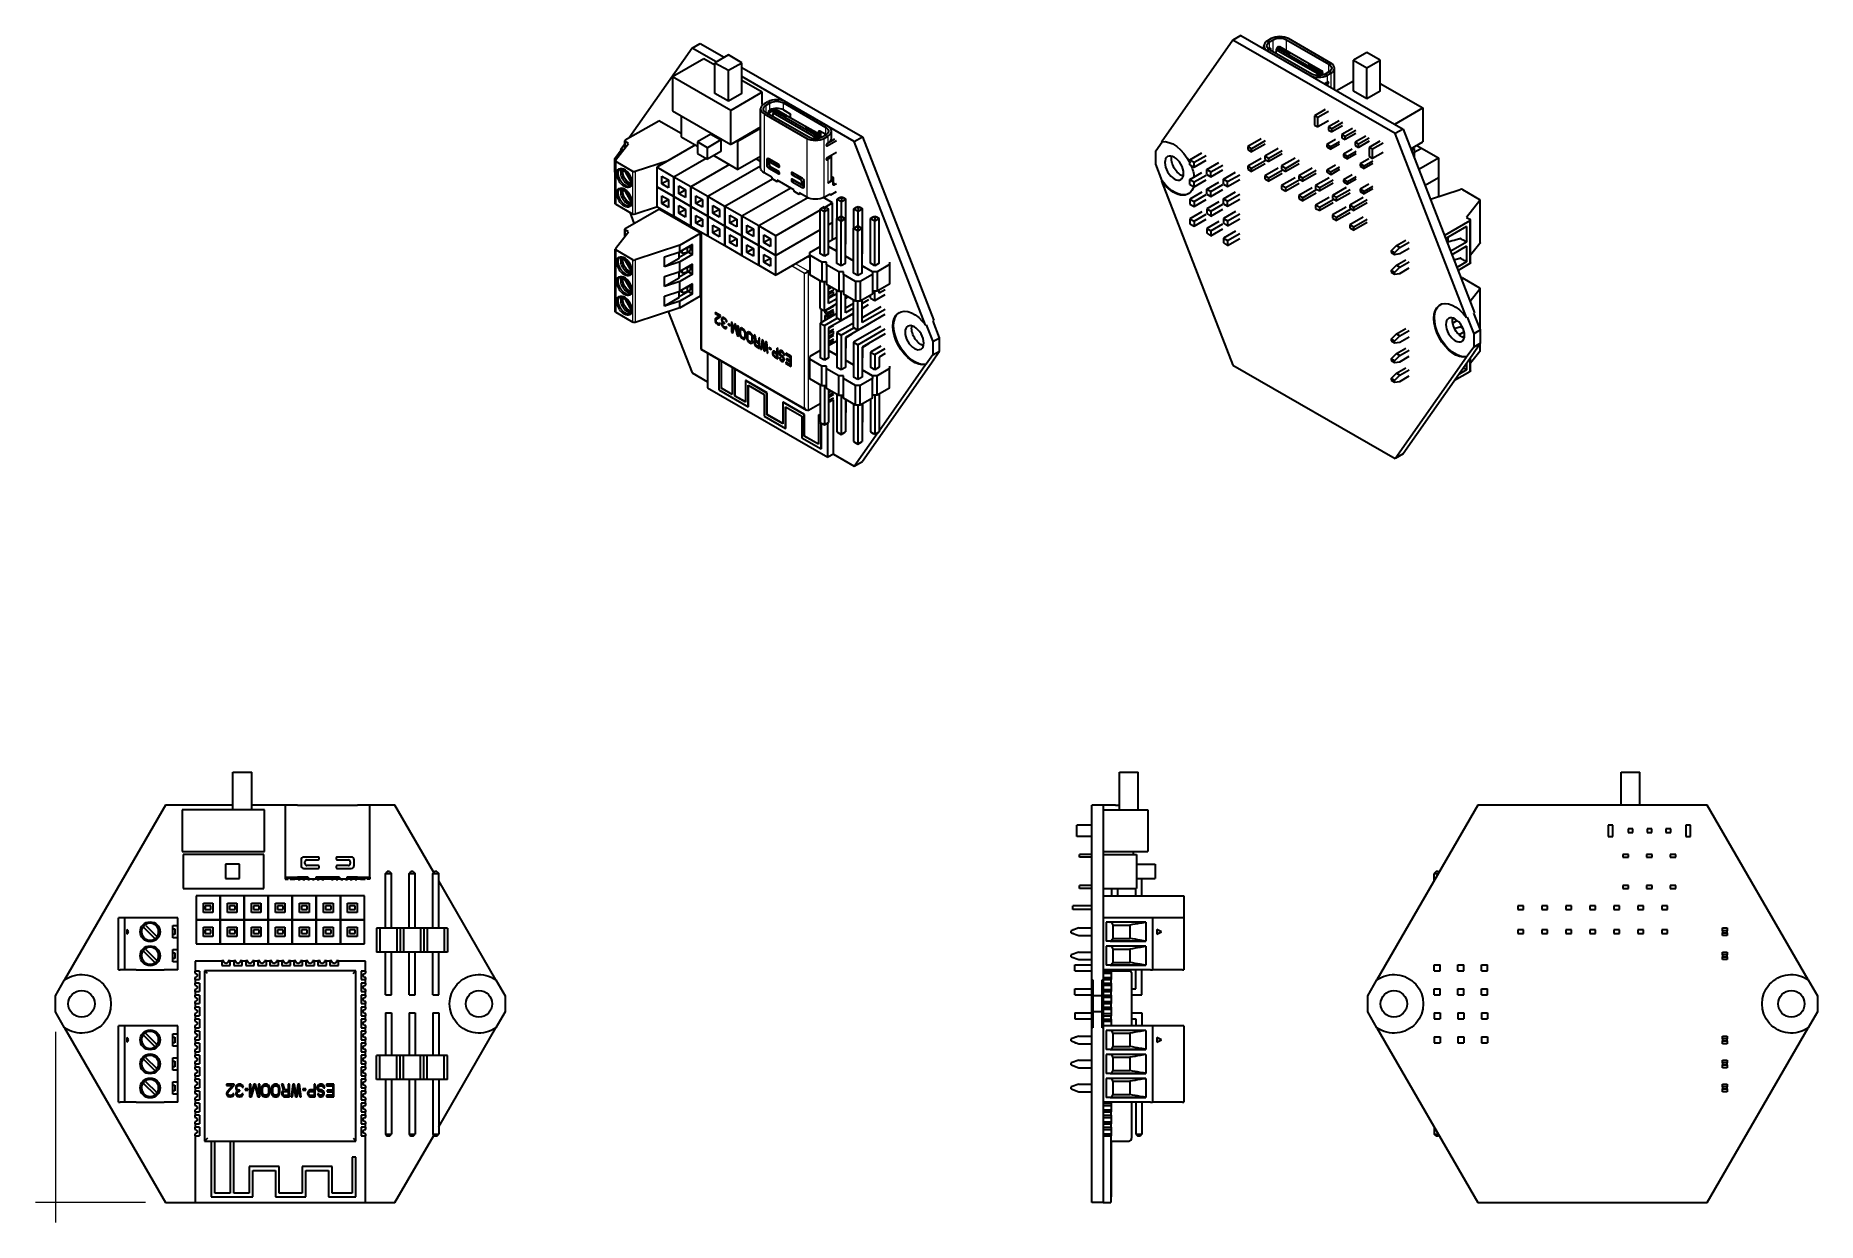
# Model space of a CAD drawing. Header units: millimetres. Extents: x -2 to 186, y -2 to 123.
import ezdxf

# ---------------------------------------------------------------- set-up
doc = ezdxf.new("R2010")
doc.units = ezdxf.units.MM
doc.header["$LTSCALE"] = 0.75
for name, color, linetype, lineweight in [('Dimensions', 7, 'Continuous', 18), ('細線', 7, 'Continuous', 18), ('表示', 7, 'Continuous', 35)]:
    doc.layers.add(name, color=color, linetype=linetype, lineweight=lineweight)

# ---------------------------------------------------------------- blocks, each defined once
blk = doc.blocks.new('*U6')
at = {"layer": 'Dimensions', "color": 0, "ltscale": 0.75, "transparency": 16777216}
for p, q in [((0, 18.036207), (0, -2.1)), ((9.525644, 0), (-2.1, 0))]:
    blk.add_line(p, q, dxfattribs=at)

msp = doc.modelspace()

# ---------------------------------------------------------------- linework, layer by layer
at = {"layer": '細線', "extrusion": (-2e-16, -0.817547, -0.575862)}
for p, q in [((128.28, 121.94), (128.28, 122.68)), ((128.67, 121.63), (128.67, 122.9)), ((130.09, 121.78), (130.09, 122.9)), ((129.03, 121.79), (128.96, 121.47)), ((129.21, 121.96), (129.3, 122.01)), ((129.24, 122.12), (129.35, 122.19)), ((129.47, 122.11), (129.49, 122.12)), ((130.24, 121.55), (130.35, 121.61)), ((132.5, 120.25), (132.61, 120.31)), ((133.36, 119.11), (133.32, 119.32)), ((133.36, 119.57), (133.45, 119.62)), ((133.46, 119.34), (133.58, 119.41)), ((133.5, 119.11), (133.46, 119.34)), ((133.5, 119.67), (133.61, 119.73)), ((133.62, 119.72), (133.64, 119.73)), ((133.64, 119.46), (133.75, 119.52)), ((133.75, 119.51), (133.81, 119.55)), ((133.81, 119.55), (133.88, 119.16)), ((134.39, 119.16), (134.39, 118.42)), ((134.57, 119.51), (134.57, 120.32)), ((134.78, 119.38), (134.78, 117.87)), ((134.44, 118.21), (134.23, 118.33)), ((150.52, 101.39), (150.52, 105.91)), ((149.47, 99.25), (149.47, 103.77)), ((150.52, 92.35), (150.52, 96.56)), ((150.52, 89.96), (150.52, 90.76)), ((149.47, 87.82), (149.47, 89.21))]:
    msp.add_line(p, q, dxfattribs=at)
at = {"layer": '細線', "extrusion": (-1e-16, -0.817547, -0.575862)}
for p, q in [((74.9, 115.07), (74.9, 108.85)), ((75.11, 115.19), (75.11, 116.01)), ((75.34, 115.28), (75.45, 115.22)), ((75.5, 115.5), (75.5, 116.24)), ((75.86, 115.12), (75.79, 114.8)), ((76.13, 115.34), (76.04, 115.29)), ((76.18, 115.52), (76.07, 115.46)), ((76.32, 115.45), (76.3, 115.44)), ((76.92, 115.5), (76.92, 116.24)), ((77.18, 114.94), (77.07, 114.88)), ((79.44, 113.64), (79.33, 113.58)), ((80.44, 113.06), (80.33, 113)), ((80.47, 113.06), (80.45, 113.05)), ((80.76, 113.28), (80.66, 113.22)), ((81.4, 112.92), (81.4, 113.65)), ((60.21, 112.15), (60.21, 111.5)), ((79.38, 112.49), (79.38, 106.27)), ((80.19, 112.45), (80.15, 112.66)), ((80.28, 112.95), (80.19, 112.9)), ((80.41, 112.74), (80.29, 112.67)), ((80.33, 112.44), (80.29, 112.67)), ((80.58, 112.86), (80.47, 112.79)), ((80.64, 112.88), (80.58, 112.84)), ((80.64, 112.88), (80.71, 112.49)), ((81.22, 106.27), (81.22, 112.49)), ((81.45, 111.76), (81.56, 111.7)), ((81.61, 112.72), (81.61, 111.98)), ((59.2, 110.05), (59.2, 105.52)), ((59.61, 109.22), (59.61, 109.22)), ((75.16, 110.19), (75.37, 110.32)), ((75.16, 109.7), (75.37, 109.83)), ((75.37, 109.34), (75.58, 109.46)), ((75.58, 109.95), (75.79, 110.07)), ((76.43, 109.46), (76.5, 109.5)), ((81.56, 110.23), (81.45, 110.29)), ((81.61, 110.26), (81.61, 107.75)), ((61.01, 104.48), (61.01, 109)), ((61.25, 108.98), (61.25, 104.46)), ((76.43, 108.73), (76.5, 108.77)), ((77.77, 108.85), (77.84, 108.89)), ((77.77, 108.77), (77.92, 108.85)), ((77.77, 108.12), (77.84, 108.16)), ((77.77, 108.03), (77.92, 108.12)), ((77.84, 108.65), (78.06, 108.77)), ((77.84, 107.91), (78.06, 108.03)), ((78.69, 108.16), (78.9, 108.28)), ((78.83, 107.91), (79.05, 108.04)), ((78.83, 107.75), (79.05, 107.87)), ((78.9, 107.3), (79.12, 107.42)), ((82.04, 108), (81.93, 108.06)), ((82.32, 107.56), (82.18, 107.64)), ((59.61, 107.14), (59.61, 107.14)), ((60.21, 102.81), (60.21, 102.16)), ((68.27, 102.56), (68.27, 90.24)), ((59.2, 100.7), (59.2, 94.1)), ((59.61, 99.88), (59.61, 99.87)), ((61.01, 93.06), (61.01, 99.66)), ((61.25, 99.64), (61.25, 93.04)), ((79.16, 98.19), (77.76, 99)), ((79.58, 98.44), (78.19, 99.24)), ((79.16, 83.97), (79.16, 98.19)), ((79.58, 83.72), (79.58, 98.44)), ((59.61, 97.8), (59.61, 97.8)), ((82.2, 96.46), (81.7, 96.18)), ((59.61, 95.72), (59.61, 95.72)), ((82.2, 94.39), (81.61, 94.05)), ((82.2, 92.31), (81.7, 92.02)), ((82.2, 91.27), (81.7, 90.99)), ((68.27, 90.24), (79.16, 83.97)), ((81.81, 85.86), (81.7, 85.79)), ((82.2, 85.04), (81.7, 84.76))]:
    msp.add_line(p, q, dxfattribs=at)
at = {"layer": '細線', "extrusion": (1e-16, -3e-16, -1)}
msp.add_ellipse((129.03, 121.47), major_axis=(-0.0978, 0.021), ratio=0.687123, start_param=-0.048961, end_param=0, dxfattribs=at)
at = {"layer": '細線', "extrusion": (-1e-16, -2e-16, -1)}
msp.add_ellipse((129.1, 121.83), major_axis=(-0.0978, 0.021), ratio=0.687123, start_param=-0.920126, end_param=0, dxfattribs=at)
at = {"layer": '細線'}
for centre, major_axis, ratio, start_param, end_param in [((129.1, 121.73), (-0.0499, 0.0867), 0.578093, 0.263733, 0.569645), ((129.17, 121.78), (-0.1, 0.173), 0.578093, -0.06073, 0), ((133.25, 119.34), (-0.0499, 0.0867), 0.578093, 4.146611, 4.452523), ((133.39, 119.36), (0.0985, 0.017), 0.43742, 3.839814, 5.41061), ((133.32, 119.39), (-0.1, 0.173), 0.578093, 4.146611, 4.776987), ((75.93, 115.07), (-0.0499, 0.0867), 0.578093, 0.263733, 0.569645), ((76, 115.11), (-0.1, 0.173), 0.578093, -0.06073, 0), ((80.08, 112.68), (-0.0499, 0.0867), 0.578093, 4.146611, 4.452523), ((80.22, 112.7), (0.0985, 0.017), 0.43742, 3.839814, 5.41061), ((80.15, 112.72), (-0.1, 0.173), 0.578093, 4.146611, 4.776987), ((60.17, 108.34), (-0.524, 0.91), 0.578093, 0, 3.141593), ((59.72, 109.28), (-0.075, 0.13), 0.815969, 1.568067, 3.374283), ((60.53, 108.55), (-0.399, 0.693), 0.578093, 0.19055, 2.95491), ((60.17, 106.27), (-0.524, 0.91), 0.578093, 0, 3.141593), ((59.72, 107.2), (-0.075, 0.13), 0.815969, 1.568067, 3.374283), ((60.53, 106.47), (-0.399, 0.693), 0.578093, 0.19055, 2.95491), ((60.17, 99), (-0.524, 0.91), 0.578093, 0, 3.141593), ((59.72, 99.94), (-0.075, 0.13), 0.815969, 1.568067, 3.374283), ((60.53, 99.2), (-0.399, 0.693), 0.578093, 0.19055, 2.95491), ((60.17, 96.92), (-0.524, 0.91), 0.578093, 0, 3.141593), ((59.72, 97.86), (-0.075, 0.13), 0.815969, 1.568067, 3.374283), ((60.53, 97.13), (-0.399, 0.693), 0.578093, 0.19055, 2.95491), ((60.17, 94.85), (-0.524, 0.91), 0.578093, 0, 3.141593), ((59.72, 95.78), (-0.075, 0.13), 0.815969, 1.568067, 3.374283), ((60.53, 95.05), (-0.399, 0.693), 0.578093, 0.19055, 2.95491)]:
    msp.add_ellipse(centre, major_axis=major_axis, ratio=ratio, start_param=start_param, end_param=end_param, dxfattribs=at)
at = {"layer": '細線', "extrusion": (1e-16, 0, -1)}
for centre, major_axis, ratio, start_param, end_param in [((129.53, 121.98), (-0.1, 0.173), 0.578093, 0, 0.06073), ((60.91, 94.07), (-0.075, 0.13), 0.815969, -1.447159, -0.23269)]:
    msp.add_ellipse(centre, major_axis=major_axis, ratio=ratio, start_param=start_param, end_param=end_param, dxfattribs=at)
at = {"layer": '細線', "extrusion": (-1e-16, 0, -1)}
for centre, major_axis, start_param, end_param in [((133.68, 119.59), (-0.1, 0.173), 1.506199, 2.136574), ((60.21, 108.36), (-0.524, 0.909), -0.145355, -0.028589), ((60.21, 106.29), (-0.524, 0.909), -0.145355, -0.028589), ((60.21, 94.87), (-0.524, 0.909), 3.170181, 6.13783)]:
    msp.add_ellipse(centre, major_axis=major_axis, ratio=0.578093, start_param=start_param, end_param=end_param, dxfattribs=at)
at = {"layer": '細線', "extrusion": (1e-16, -2e-16, -1)}
for centre, major_axis, ratio, start_param, end_param in [((133.75, 119.57), (0.0985, 0.017), 0.43742, 0, 0.872575), ((60.21, 108.36), (-0.524, 0.909), 0.578093, 3.170181, 6.13783)]:
    msp.add_ellipse(centre, major_axis=major_axis, ratio=ratio, start_param=start_param, end_param=end_param, dxfattribs=at)
at = {"layer": '細線', "extrusion": (2e-16, 0, -1)}
msp.add_ellipse((75.93, 115.17), major_axis=(-0.0978, 0.021), ratio=0.687123, start_param=-0.920126, end_param=0, dxfattribs=at)
at = {"layer": '細線', "extrusion": (0, 0, -1)}
for centre, major_axis, start_param, end_param in [((76.36, 115.31), (-0.1, 0.173), 0, 0.06073), ((60.21, 99.02), (-0.524, 0.909), -0.145355, -0.028589), ((60.21, 96.94), (-0.524, 0.909), 3.170181, 6.13783), ((60.21, 96.94), (-0.524, 0.909), -0.145355, -0.028589)]:
    msp.add_ellipse(centre, major_axis=major_axis, ratio=0.578093, start_param=start_param, end_param=end_param, dxfattribs=at)
at = {"layer": '細線', "extrusion": (1e-16, -5e-16, -1)}
msp.add_ellipse((75.86, 114.8), major_axis=(-0.0978, 0.021), ratio=0.687123, start_param=-0.048961, end_param=0, dxfattribs=at)
at = {"layer": '細線', "extrusion": (1e-16, 1e-16, -1)}
msp.add_ellipse((80.51, 112.92), major_axis=(-0.1, 0.173), ratio=0.578093, start_param=1.506199, end_param=2.136574, dxfattribs=at)
at = {"layer": '細線', "extrusion": (1e-16, -1e-16, -1)}
for centre, major_axis, ratio, start_param, end_param in [((80.58, 112.9), (0.0985, 0.017), 0.43742, 0, 0.872575), ((60.1, 108.3), (-0.574, 0.997), 0.578093, 3.141593, 9.424778), ((60.1, 106.23), (-0.574, 0.997), 0.578093, 3.141593, 9.424778), ((60.21, 106.29), (-0.524, 0.909), 0.578093, 3.170181, 6.13783), ((60.1, 98.96), (-0.574, 0.997), 0.578093, 3.141593, 9.424778), ((60.1, 96.88), (-0.574, 0.997), 0.578093, 3.141593, 9.424778), ((60.1, 94.8), (-0.574, 0.997), 0.578093, 3.141593, 9.424778), ((60.21, 94.87), (-0.524, 0.909), 0.578093, -0.145355, -0.028589)]:
    msp.add_ellipse(centre, major_axis=major_axis, ratio=ratio, start_param=start_param, end_param=end_param, dxfattribs=at)
at = {"layer": '細線', "extrusion": (0, -1e-16, -1)}
msp.add_ellipse((60.91, 107.57), major_axis=(-0.075, 0.13), ratio=0.815969, start_param=-1.447159, end_param=-0.23269, dxfattribs=at)
at = {"layer": '細線', "extrusion": (2e-16, -1e-16, -1)}
msp.add_ellipse((60.91, 105.49), major_axis=(-0.075, 0.13), ratio=0.815969, start_param=-1.447159, end_param=-0.23269, dxfattribs=at)
at = {"layer": '細線', "extrusion": (3e-16, 0, -1)}
msp.add_ellipse((60.21, 99.02), major_axis=(-0.524, 0.909), ratio=0.578093, start_param=3.170181, end_param=6.13783, dxfattribs=at)
at = {"layer": '細線', "extrusion": (4e-16, 2e-16, -1)}
msp.add_ellipse((60.91, 98.22), major_axis=(-0.075, 0.13), ratio=0.815969, start_param=-1.447159, end_param=-0.23269, dxfattribs=at)
at = {"layer": '細線', "extrusion": (4e-16, 1e-16, -1)}
msp.add_ellipse((60.91, 96.15), major_axis=(-0.075, 0.13), ratio=0.815969, start_param=-1.447159, end_param=-0.23269, dxfattribs=at)
at = {"layer": '表示', "extrusion": (-1e-16, -0.817547, -0.575862)}
for p, q in [((67.26, 122.04), (68.11, 122.53)), ((68.11, 122.53), (70.66, 121.06)), ((67.26, 122.04), (60.61, 112.55)), ((68.52, 120.91), (65.19, 118.99)), ((69.82, 120.57), (67.26, 122.04)), ((69.68, 120.24), (68.52, 120.91)), ((71.1, 121.31), (69.68, 120.49)), ((72.51, 120.49), (71.1, 121.31)), ((71.35, 115.45), (65.19, 118.99)), ((65.19, 118.99), (65.19, 115.4)), ((69.68, 117.22), (69.68, 120.49)), ((69.68, 120.49), (71.1, 119.68)), ((71.1, 119.68), (72.51, 120.49)), ((71.1, 116.41), (71.1, 119.68)), ((72.51, 117.22), (72.51, 120.49)), ((72.51, 119.99), (85.26, 112.65)), ((84.41, 112.17), (72.51, 119.02)), ((71.1, 116.41), (69.68, 117.22)), ((72.51, 117.22), (71.1, 116.41)), ((74.67, 117.37), (71.35, 115.45)), ((74.67, 117.37), (72.51, 118.61)), ((74.67, 116.06), (74.67, 117.37)), ((65.19, 115.4), (71.35, 111.85)), ((66.11, 114.87), (66.11, 112.66)), ((71.35, 111.85), (71.35, 115.45)), ((74.51, 109.38), (74.51, 115.6)), ((75.29, 116.36), (74.9, 116.13)), ((74.9, 115.07), (79.38, 112.49)), ((75.11, 116.01), (75.5, 116.24)), ((79.59, 112.61), (75.11, 115.19)), ((75.54, 115.52), (75.43, 115.46)), ((75.45, 115.22), (76.22, 115.67)), ((75.5, 115.5), (75.45, 115.47)), ((75.84, 115.19), (75.76, 114.82)), ((80.14, 112.68), (75.87, 115.14)), ((75.93, 115.41), (75.9, 115.28)), ((76.03, 115.35), (75.9, 115.28)), ((76.08, 115.53), (75.97, 115.47)), ((80.19, 112.9), (76.04, 115.29)), ((77.07, 114.88), (76.07, 115.46)), ((77.14, 114.76), (76.13, 115.34)), ((77.18, 114.94), (76.18, 115.52)), ((76.26, 115.48), (76.24, 115.48)), ((76.32, 115.45), (80.47, 113.06)), ((76.92, 116.24), (81.4, 113.65)), ((76.92, 115.5), (77.55, 115.13)), ((81.61, 113.78), (77.13, 116.36)), ((77.66, 114.68), (77.66, 114.95)), ((60.21, 112.32), (63.74, 114.35)), ((66.11, 112.99), (63.74, 114.35)), ((74.51, 113.68), (71.35, 111.85)), ((74.51, 113.52), (72.12, 112.14)), ((74.51, 113.61), (74.46, 113.65)), ((77.25, 114.82), (77.14, 114.76)), ((80.28, 112.95), (79.26, 113.54)), ((79.39, 113.64), (79.28, 113.58)), ((80.33, 113), (79.33, 113.58)), ((80.44, 113.06), (79.44, 113.64)), ((80.66, 112.96), (80.66, 113.22)), ((80.76, 113.28), (81.4, 112.92)), ((80.87, 112.55), (80.87, 113.22)), ((81.99, 112.51), (81.99, 113.25)), ((59.11, 110.35), (59.77, 111.29)), ((59.16, 110.17), (60.56, 111.95)), ((60.15, 111.89), (59.72, 111.28)), ((60.15, 111.43), (60.15, 112.23)), ((60.56, 111.95), (60.21, 112.15)), ((67.62, 111.79), (63.54, 109.44)), ((66.11, 112.66), (67.85, 111.66)), ((69.26, 112.93), (67.85, 112.12)), ((67.85, 112.12), (67.85, 110.89)), ((68.91, 111.5), (67.85, 112.12)), ((70.32, 112.32), (68.91, 111.5)), ((68.91, 110.28), (68.91, 111.5)), ((70.32, 111.09), (68.91, 110.28)), ((69.26, 112.93), (70.32, 112.32)), ((70.32, 112.32), (70.32, 111.09)), ((72.12, 112.14), (71.98, 112.22)), ((72.12, 109.2), (72.12, 112.14)), ((80.46, 112.45), (80.41, 112.74)), ((80.53, 112.46), (80.47, 112.79)), ((80.64, 112.48), (80.58, 112.86)), ((80.67, 112.92), (80.74, 112.5)), ((81.4, 112.84), (81, 112.61)), ((81.22, 112.49), (81.61, 112.72)), ((82.32, 112.39), (81.54, 111.94)), ((81.56, 111.7), (82.53, 112.27)), ((81.61, 111.98), (81.56, 111.95)), ((84.41, 112.17), (85.26, 112.65)), ((91.95, 92.73), (84.41, 112.17)), ((85.26, 112.65), (92.8, 93.22)), ((59.11, 108.94), (59.11, 110.35)), ((59.14, 105.61), (59.14, 110.13)), ((61.01, 109), (59.2, 110.05)), ((64.74, 110.13), (61.25, 108.98)), ((63.54, 109.44), (63.54, 107.36)), ((65.34, 108.4), (63.54, 109.44)), ((68.75, 110.37), (65.34, 108.4)), ((68.75, 110.37), (65.34, 108.4)), ((71.21, 109.72), (67.13, 107.37)), ((71.21, 109.72), (67.13, 107.37)), ((67.85, 110.89), (68.91, 110.28)), ((74.51, 109.55), (68.93, 106.33)), ((74.51, 109.55), (68.93, 106.33)), ((69.58, 110.66), (72.12, 109.2)), ((74.51, 110.57), (72.12, 109.2)), ((74.51, 110.04), (74.05, 110.31)), ((75.16, 110.19), (75.16, 109.7)), ((76.43, 109.71), (75.37, 110.32)), ((75.37, 110.32), (75.37, 109.83)), ((75.37, 109.34), (76.43, 108.73)), ((75.44, 109.7), (75.44, 109.87)), ((75.69, 110.08), (75.48, 109.96)), ((75.58, 109.95), (76.43, 109.46)), ((76.43, 108.97), (75.58, 109.46)), ((75.58, 109.46), (76.44, 108.96)), ((75.79, 110.07), (76.44, 109.7)), ((76.5, 109.5), (76.5, 109.58)), ((81.56, 110.48), (82.53, 111.04)), ((81.61, 110.26), (81.56, 110.23)), ((81.99, 108.28), (81.99, 110.73)), ((59.14, 108.87), (59.11, 108.94)), ((60.06, 109.18), (60.84, 107.82)), ((60.35, 109.02), (60.85, 108.16)), ((63.54, 107.36), (65.34, 106.33)), ((63.54, 107.36), (63.54, 105.28)), ((65.34, 106.33), (63.54, 107.36)), ((64.08, 108.49), (64.79, 108.09)), ((64.08, 107.68), (64.08, 108.49)), ((64.79, 108.08), (64.08, 107.68)), ((64.79, 107.27), (64.08, 107.68)), ((64.79, 108.09), (64.79, 107.27)), ((65.34, 106.33), (65.34, 108.4)), ((65.34, 108.4), (65.34, 106.33)), ((67.13, 107.37), (65.34, 108.4)), ((65.88, 107.46), (66.59, 107.05)), ((65.88, 106.64), (65.88, 107.46)), ((67.13, 105.29), (67.13, 107.37)), ((67.13, 107.37), (67.13, 105.29)), ((68.93, 106.33), (67.13, 107.37)), ((75.75, 108.19), (70.72, 105.3)), ((75.75, 108.19), (70.72, 105.3)), ((75.69, 108.39), (74.9, 108.85)), ((75.69, 108.39), (75.69, 108.23)), ((76.25, 107.9), (75.69, 108.23)), ((78.02, 107.05), (76.25, 108.07)), ((76.25, 108.07), (76.25, 107.9)), ((76.4, 107.99), (76.25, 107.9)), ((76.5, 108.77), (76.5, 108.85)), ((77.77, 108.85), (77.77, 108.77)), ((77.77, 108.12), (77.77, 108.03)), ((78.9, 108.28), (77.84, 108.89)), ((77.84, 108.65), (78.69, 108.16)), ((78.69, 107.67), (77.84, 108.16)), ((77.84, 107.91), (78.9, 107.3)), ((78.06, 108.77), (78.9, 108.28)), ((78.06, 108.03), (79.12, 107.42)), ((79, 107.78), (78.79, 107.66)), ((78.83, 107.91), (78.83, 107.75)), ((79.05, 108.04), (79.05, 107.87)), ((79.12, 107.42), (79.12, 107.91)), ((82.04, 108), (81.61, 107.75)), ((81.96, 108.11), (82.14, 108.01)), ((81.99, 108.47), (82.21, 108.35)), ((82.21, 108.35), (81.99, 108.22)), ((82.18, 107.64), (82.18, 107.92)), ((82.18, 107.72), (82.21, 107.74)), ((82.21, 107.74), (82.21, 108.35)), ((82.32, 107.8), (82.21, 107.74)), ((82.53, 107.68), (82.32, 107.56)), ((59.2, 105.52), (61.01, 104.48)), ((60.06, 107.11), (60.84, 105.75)), ((60.35, 106.95), (60.85, 106.08)), ((64.08, 106.42), (64.79, 106.01)), ((64.08, 105.6), (64.08, 106.42)), ((64.79, 106.01), (64.08, 105.6)), ((64.79, 105.19), (64.08, 105.6)), ((64.79, 106.01), (64.79, 105.19)), ((65.34, 106.33), (67.13, 105.29)), ((65.34, 104.25), (65.34, 106.33)), ((65.34, 106.33), (65.34, 104.25)), ((67.13, 105.29), (65.34, 106.33)), ((66.59, 107.05), (65.88, 106.64)), ((66.59, 106.24), (65.88, 106.64)), ((66.59, 107.05), (66.59, 106.24)), ((67.68, 106.43), (68.38, 106.02)), ((67.68, 105.61), (67.68, 106.43)), ((68.38, 106.02), (67.68, 105.61)), ((68.38, 105.2), (67.68, 105.61)), ((68.38, 106.02), (68.38, 105.2)), ((68.93, 104.26), (68.93, 106.33)), ((68.93, 106.33), (68.93, 104.26)), ((70.72, 105.3), (68.93, 106.33)), ((77.69, 107.24), (72.52, 104.27)), ((77.69, 107.24), (72.52, 104.27)), ((79.49, 106.21), (74.32, 103.23)), ((79.49, 106.21), (74.32, 103.23)), ((78.02, 107.05), (78.02, 106.89)), ((78.59, 106.56), (78.02, 106.89)), ((78.59, 106.72), (78.59, 106.56)), ((79.38, 106.27), (78.59, 106.72)), ((78.73, 106.64), (78.59, 106.56)), ((82.12, 105.66), (81.14, 106.23)), ((81.22, 106.27), (81.78, 106.59)), ((82.12, 105.66), (81.36, 105.22)), ((81.78, 106.59), (81.92, 106.51)), ((81.92, 106.51), (81.78, 106.59)), ((81.92, 106.51), (82.53, 106.86)), ((82.12, 103.58), (82.12, 105.66)), ((82.6, 106.05), (82.88, 106.22)), ((82.6, 106.05), (83.05, 105.8)), ((82.6, 104.02), (82.6, 106.05)), ((82.88, 106.22), (83.05, 106.31)), ((83.05, 106.12), (82.88, 106.22)), ((83.05, 106.31), (83.22, 106.22)), ((83.22, 106.22), (83.05, 106.12)), ((83.05, 106.12), (83.05, 105.8)), ((83.05, 105.8), (83.5, 106.05)), ((83.05, 104.25), (83.05, 105.8)), ((83.22, 106.22), (83.5, 106.05)), ((83.5, 101.31), (83.5, 106.05)), ((60.21, 102.97), (63.74, 105.01)), ((60.68, 104.67), (61.13, 103.51)), ((63.62, 105.24), (61.25, 104.46)), ((63.54, 105.28), (65.34, 104.25)), ((68.17, 102.45), (63.74, 105.01)), ((65.34, 104.25), (67.13, 103.22)), ((65.88, 105.38), (66.59, 104.98)), ((65.88, 104.57), (65.88, 105.38)), ((66.59, 104.97), (65.88, 104.57)), ((66.59, 104.16), (65.88, 104.57)), ((66.59, 104.98), (66.59, 104.16)), ((67.13, 105.29), (68.93, 104.26)), ((67.13, 103.22), (67.13, 105.29)), ((67.13, 105.29), (67.13, 103.22)), ((68.93, 104.26), (67.13, 105.29)), ((67.68, 104.35), (68.38, 103.94)), ((67.68, 103.53), (67.68, 104.35)), ((68.38, 103.94), (67.68, 103.53)), ((68.38, 103.94), (68.38, 103.12)), ((68.93, 104.26), (70.72, 103.22)), ((68.93, 102.18), (68.93, 104.26)), ((68.93, 104.26), (68.93, 102.18)), ((70.72, 103.22), (68.93, 104.26)), ((69.47, 105.39), (70.18, 104.98)), ((69.47, 104.57), (69.47, 105.39)), ((70.18, 104.98), (69.47, 104.57)), ((70.18, 104.17), (69.47, 104.57)), ((70.18, 104.98), (70.18, 104.17)), ((70.72, 103.22), (70.72, 105.3)), ((70.72, 105.3), (70.72, 103.22)), ((72.52, 104.27), (70.72, 105.3)), ((71.27, 104.36), (71.98, 103.95)), ((71.27, 103.54), (71.27, 104.36)), ((71.98, 103.95), (71.27, 103.54)), ((71.98, 103.95), (71.98, 103.13)), ((72.52, 102.19), (72.52, 104.27)), ((72.52, 104.27), (72.52, 102.19)), ((74.32, 103.23), (72.52, 104.27)), ((80.8, 104.9), (76.11, 102.2)), ((80.8, 105.02), (81.09, 105.18)), ((80.8, 105.02), (81.25, 104.76)), ((80.8, 100.28), (80.8, 105.02)), ((81.09, 105.18), (81.25, 105.28)), ((81.25, 105.09), (81.09, 105.18)), ((81.25, 105.28), (81.42, 105.18)), ((81.42, 105.18), (81.25, 105.09)), ((81.25, 105.09), (81.25, 104.76)), ((81.25, 104.76), (81.7, 105.02)), ((81.25, 100.02), (81.25, 104.76)), ((81.42, 105.18), (81.7, 105.02)), ((81.7, 100.28), (81.7, 105.02)), ((82.12, 103.58), (81.7, 103.34)), ((82.12, 103.58), (81.7, 103.34)), ((82.12, 101.8), (82.12, 103.58)), ((82.57, 104), (82.85, 104.17)), ((82.57, 104), (83.02, 103.74)), ((82.57, 99.26), (82.57, 104)), ((82.85, 104.17), (83.02, 104.26)), ((83.02, 104.07), (82.85, 104.17)), ((83.02, 104.26), (83.19, 104.17)), ((83.19, 104.17), (83.02, 104.07)), ((83.02, 104.07), (83.02, 103.74)), ((83.02, 103.74), (83.47, 104)), ((83.02, 99), (83.02, 103.74)), ((83.19, 104.17), (83.47, 104)), ((83.47, 99.26), (83.47, 104)), ((84.37, 105.04), (84.65, 105.2)), ((84.37, 105.04), (84.82, 104.78)), ((84.37, 103), (84.37, 105.04)), ((84.65, 105.2), (84.82, 105.3)), ((84.82, 105.1), (84.65, 105.2)), ((84.82, 105.3), (84.98, 105.2)), ((84.98, 105.2), (84.82, 105.1)), ((84.82, 105.1), (84.82, 104.78)), ((84.82, 104.78), (85.27, 105.04)), ((84.82, 103.23), (84.82, 104.78)), ((84.98, 105.2), (85.27, 105.04)), ((85.27, 100.3), (85.27, 105.04)), ((86.13, 104.02), (86.42, 104.18)), ((86.13, 104.02), (86.58, 103.76)), ((86.13, 99.28), (86.13, 104.02)), ((86.42, 104.18), (86.58, 104.28)), ((86.58, 104.09), (86.42, 104.18)), ((86.58, 104.28), (86.75, 104.18)), ((86.75, 104.18), (86.58, 104.09)), ((86.58, 104.09), (86.58, 103.76)), ((86.58, 103.76), (87.03, 104.02)), ((86.58, 99.02), (86.58, 103.76)), ((86.75, 104.18), (87.03, 104.02)), ((87.03, 99.28), (87.03, 104.02)), ((59.16, 100.83), (60.56, 102.6)), ((60.15, 102.08), (60.15, 102.89)), ((60.56, 102.6), (60.21, 102.81)), ((65.98, 101.19), (68.17, 102.45)), ((67.13, 103.22), (68.93, 102.18)), ((68.38, 103.12), (67.68, 103.53)), ((68.17, 95.86), (68.17, 102.45)), ((68.18, 102.61), (68.18, 90.19)), ((68.93, 102.18), (70.72, 101.15)), ((69.47, 103.32), (70.18, 102.91)), ((69.47, 102.5), (69.47, 103.32)), ((70.18, 102.9), (69.47, 102.5)), ((70.18, 102.09), (69.47, 102.5)), ((70.18, 102.91), (70.18, 102.09)), ((70.72, 103.22), (72.52, 102.19)), ((70.72, 101.15), (70.72, 103.22)), ((70.72, 103.22), (70.72, 101.15)), ((72.52, 102.19), (70.72, 103.22)), ((71.98, 103.13), (71.27, 103.54)), ((71.27, 102.28), (71.98, 101.87)), ((71.27, 101.46), (71.27, 102.28)), ((71.98, 101.87), (71.27, 101.46)), ((71.98, 101.87), (71.98, 101.06)), ((72.52, 102.19), (74.32, 101.16)), ((72.52, 100.11), (72.52, 102.19)), ((72.52, 102.19), (72.52, 100.11)), ((74.32, 101.16), (72.52, 102.19)), ((73.06, 103.32), (73.77, 102.92)), ((73.06, 102.51), (73.06, 103.32)), ((73.77, 102.91), (73.06, 102.51)), ((73.77, 102.1), (73.06, 102.51)), ((73.77, 102.92), (73.77, 102.1)), ((74.32, 101.16), (74.32, 103.23)), ((74.32, 103.23), (74.32, 101.16)), ((76.11, 102.2), (74.32, 103.23)), ((74.86, 102.29), (75.57, 101.88)), ((74.86, 101.47), (74.86, 102.29)), ((75.57, 101.88), (74.86, 101.47)), ((75.57, 101.88), (75.57, 101.06)), ((80.8, 102.82), (76.11, 100.12)), ((80.8, 102.82), (76.11, 100.12)), ((76.11, 100.12), (76.11, 102.2)), ((81.7, 101.56), (82.57, 102.06)), ((84.34, 102.98), (84.62, 103.15)), ((84.34, 102.98), (84.79, 102.73)), ((84.34, 98.24), (84.34, 102.98)), ((84.62, 103.15), (84.79, 103.24)), ((84.79, 103.05), (84.62, 103.15)), ((84.79, 103.24), (84.96, 103.15)), ((84.96, 103.15), (84.79, 103.05)), ((84.79, 103.05), (84.79, 102.73)), ((84.79, 102.73), (85.24, 102.98)), ((84.79, 97.98), (84.79, 102.73)), ((84.96, 103.15), (85.24, 102.98)), ((85.24, 98.24), (85.24, 102.98)), ((59.14, 94.18), (59.14, 100.78)), ((61.01, 99.66), (59.2, 100.7)), ((60.06, 99.84), (60.84, 98.48)), ((65.98, 101.19), (61.25, 99.64)), ((64.34, 99.96), (65.98, 100.5)), ((64.34, 98.9), (64.34, 99.96)), ((65.9, 99.8), (64.34, 98.9)), ((65.9, 99.8), (65.9, 100.47)), ((66.89, 100.45), (65.9, 99.88)), ((67.32, 101.27), (65.98, 100.5)), ((65.98, 100.5), (65.98, 101.19)), ((67.32, 100.21), (65.98, 99.44)), ((66.19, 100.62), (66.19, 100.33)), ((66.19, 100.33), (66.2, 100.33)), ((66.2, 100.33), (66.2, 100.62)), ((66.75, 100.41), (66.2, 100.33)), ((66.65, 100.89), (66.75, 100.9)), ((66.75, 100.9), (67.11, 101.11)), ((66.75, 100.9), (66.75, 100.41)), ((66.75, 100.41), (67.11, 100.62)), ((66.89, 100.45), (66.89, 100.49)), ((66.89, 100.45), (67.32, 100.21)), ((67.11, 101.11), (67.07, 101.13)), ((67.11, 100.62), (67.11, 101.11)), ((67.32, 100.21), (67.32, 101.27)), ((70.72, 101.15), (72.52, 100.11)), ((71.98, 101.06), (71.27, 101.46)), ((72.52, 100.11), (74.32, 99.08)), ((73.06, 101.25), (73.77, 100.84)), ((73.06, 100.43), (73.06, 101.25)), ((73.77, 100.84), (73.06, 100.43)), ((73.77, 100.02), (73.06, 100.43)), ((73.77, 100.84), (73.77, 100.02)), ((74.32, 99.08), (74.32, 101.16)), ((74.32, 101.16), (76.11, 100.12)), ((74.32, 101.16), (74.32, 99.08)), ((76.11, 100.12), (74.32, 101.16)), ((75.57, 101.06), (74.86, 101.47)), ((74.86, 100.21), (75.57, 99.81)), ((74.86, 99.39), (74.86, 100.21)), ((75.57, 99.8), (74.86, 99.39)), ((75.57, 99.81), (75.57, 98.99)), ((79.72, 100.12), (76.11, 98.04)), ((76.11, 98.04), (76.11, 100.12)), ((79.72, 99.91), (79.53, 100.01)), ((79.72, 100.41), (80.8, 101.04)), ((79.72, 100.13), (79.72, 100.41)), ((80.99, 99.4), (79.72, 100.13)), ((79.72, 100.13), (79.72, 98.05)), ((81.25, 100.02), (80.8, 100.28)), ((81.7, 100.28), (81.25, 100.02)), ((82.57, 100.55), (81.7, 101.05)), ((81.7, 101.05), (82.57, 100.55)), ((83.5, 101.31), (83.47, 101.3)), ((84.34, 99.54), (83.47, 100.04)), ((83.47, 100.04), (84.34, 99.54)), ((85.27, 100.3), (85.24, 100.28)), ((60.35, 99.68), (60.85, 98.81)), ((65.98, 99.44), (64.34, 98.9)), ((64.34, 97.89), (65.98, 98.42)), ((65.9, 97.72), (65.9, 98.4)), ((66.89, 98.37), (65.9, 97.8)), ((65.98, 98.42), (65.98, 99.44)), ((67.32, 99.19), (65.98, 98.42)), ((67.32, 98.13), (65.98, 97.36)), ((66.19, 98.54), (66.19, 98.25)), ((66.19, 98.25), (66.2, 98.25)), ((66.2, 98.25), (66.2, 98.55)), ((66.75, 98.34), (66.2, 98.25)), ((66.65, 98.81), (66.75, 98.83)), ((66.75, 98.83), (67.11, 99.03)), ((66.75, 98.83), (66.75, 98.34)), ((66.75, 98.34), (67.11, 98.54)), ((66.89, 98.37), (66.89, 98.42)), ((66.89, 98.37), (67.32, 98.13)), ((67.11, 99.03), (67.07, 99.05)), ((67.11, 98.54), (67.11, 99.03)), ((67.32, 98.13), (67.32, 99.19)), ((74.32, 99.08), (76.11, 98.04)), ((75.57, 98.99), (74.86, 99.39)), ((79.72, 98.52), (79.58, 98.44)), ((80.99, 97.32), (79.72, 98.05)), ((81.49, 99.4), (80.99, 99.4)), ((80.99, 99.4), (80.99, 97.32)), ((81.49, 99.11), (81.49, 99.4)), ((82.76, 98.38), (81.49, 99.11)), ((81.49, 99.11), (81.49, 97.03)), ((83.02, 99), (82.57, 99.26)), ((83.26, 98.38), (82.76, 98.38)), ((82.76, 98.38), (82.76, 96.3)), ((83.47, 99.26), (83.02, 99)), ((83.26, 98.09), (83.26, 98.38)), ((84.52, 97.36), (83.26, 98.09)), ((83.26, 98.09), (83.26, 96.01)), ((84.79, 97.98), (84.34, 98.24)), ((85.24, 98.24), (84.79, 97.98)), ((86.32, 98.11), (85.02, 97.36)), ((86.32, 98.39), (85.24, 99.02)), ((85.24, 99.02), (86.32, 98.4)), ((86.58, 99.02), (86.13, 99.28)), ((86.32, 98.4), (86.32, 98.11)), ((86.82, 98.39), (86.32, 98.39)), ((86.32, 98.11), (86.32, 96.03)), ((87.03, 99.28), (86.58, 99.02)), ((88.12, 99.14), (86.82, 98.39)), ((86.82, 98.39), (86.82, 96.32)), ((88.12, 99.4), (88.12, 99.14)), ((88.12, 99.14), (88.12, 97.06)), ((60.06, 97.76), (60.84, 96.4)), ((60.35, 97.6), (60.85, 96.74)), ((64.34, 96.82), (64.34, 97.89)), ((65.9, 97.72), (64.34, 96.82)), ((65.98, 97.36), (64.34, 96.82)), ((64.34, 95.81), (65.98, 96.35)), ((65.9, 95.65), (65.9, 96.32)), ((66.89, 96.3), (65.9, 95.73)), ((65.98, 96.35), (65.98, 97.36)), ((67.32, 97.12), (65.98, 96.35)), ((67.32, 96.05), (65.98, 95.28)), ((66.19, 96.47), (66.19, 96.18)), ((66.19, 96.18), (66.2, 96.17)), ((66.2, 96.17), (66.2, 96.47)), ((66.75, 96.26), (66.2, 96.17)), ((66.65, 96.73), (66.75, 96.75)), ((66.75, 96.75), (67.11, 96.95)), ((66.75, 96.75), (66.75, 96.26)), ((66.75, 96.26), (67.11, 96.46)), ((66.89, 96.3), (66.89, 96.34)), ((66.89, 96.3), (67.32, 96.05)), ((67.11, 96.95), (67.07, 96.97)), ((67.11, 96.46), (67.11, 96.95)), ((67.32, 96.05), (67.32, 97.12)), ((80.8, 94.52), (80.8, 97.43)), ((81.49, 97.32), (80.99, 97.32)), ((81.25, 94.26), (81.25, 97.32)), ((82.76, 96.3), (81.49, 97.03)), ((81.7, 95.04), (81.7, 96.91)), ((81.85, 96.82), (81.7, 96.74)), ((81.88, 96.81), (81.7, 96.71)), ((82.03, 96.72), (81.7, 96.53)), ((82.22, 96.45), (81.7, 96.15)), ((82.22, 96.27), (81.7, 95.97)), ((82.57, 96.06), (81.7, 95.56)), ((82.2, 95.98), (82.2, 96.26)), ((82.57, 93.51), (82.57, 96.41)), ((83.26, 96.3), (82.76, 96.3)), ((83.02, 93.25), (83.02, 96.3)), ((85.02, 97.36), (84.52, 97.36)), ((84.52, 97.36), (84.52, 95.28)), ((85.02, 97.36), (85.02, 95.28)), ((86.32, 96.03), (85.02, 95.28)), ((86.82, 96.32), (86.32, 96.32)), ((86.58, 95.34), (86.58, 96.32)), ((88.12, 97.06), (86.82, 96.32)), ((87.68, 96.49), (87.03, 96.12)), ((87.03, 96.12), (87.03, 96.44)), ((60.06, 95.69), (60.84, 94.32)), ((60.35, 95.53), (60.85, 94.66)), ((65.98, 94.59), (61.25, 93.04)), ((64.34, 94.75), (64.34, 95.81)), ((65.9, 95.65), (64.34, 94.75)), ((65.98, 95.28), (64.34, 94.75)), ((64.75, 94.19), (67.26, 87.7)), ((65.98, 94.59), (68.17, 95.86)), ((65.98, 94.59), (65.98, 95.28)), ((80.8, 94.52), (81.25, 94.26)), ((80.93, 93.04), (80.93, 94.45)), ((81.25, 94.26), (82.57, 95.02)), ((81.29, 94.29), (81.29, 94.05)), ((81.61, 94.43), (81.63, 94.41)), ((82.22, 94.75), (81.63, 94.41)), ((81.63, 94.41), (81.63, 94.48)), ((82.22, 94.37), (81.63, 94.03)), ((82.22, 94.19), (81.63, 93.85)), ((82.2, 95.98), (81.7, 95.7)), ((82.22, 95.97), (81.7, 95.67)), ((82.57, 95.54), (81.7, 95.04)), ((82.2, 93.91), (82.2, 94.18)), ((84.52, 95.28), (83.26, 96.01)), ((83.47, 94.03), (83.47, 95.89)), ((83.47, 95.54), (83.77, 95.72)), ((84.34, 95.04), (83.47, 94.54)), ((84.34, 94.53), (83.47, 94.03)), ((84.34, 92.49), (84.34, 95.39)), ((85.02, 95.28), (84.52, 95.28)), ((84.79, 92.23), (84.79, 95.28)), ((85.91, 95.43), (85.24, 95.04)), ((85.24, 93.01), (85.24, 95.41)), ((85.24, 94.52), (85.91, 94.91)), ((87.23, 94.67), (85.24, 93.53)), ((87.68, 94.41), (85.24, 93.01)), ((86.13, 95.6), (86.13, 95.92)), ((86.13, 95.6), (86.58, 95.34)), ((86.58, 95.34), (87.68, 95.97)), ((59.2, 94.1), (61.01, 93.06)), ((69.7, 94.07), (69.7, 93.96)), ((70.27, 93.75), (69.7, 94.07)), ((69.7, 93.96), (70.14, 93.71)), ((69.7, 93.96), (69.71, 93.96)), ((69.72, 93.37), (69.7, 93.29)), ((69.7, 93.29), (69.7, 93.24)), ((69.7, 93.29), (69.71, 93.29)), ((69.7, 93.24), (69.71, 93.25)), ((69.7, 93.24), (69.72, 93.14)), ((69.71, 94.07), (69.71, 93.96)), ((69.71, 93.96), (70.15, 93.71)), ((69.72, 93.38), (69.71, 93.29)), ((69.71, 93.29), (69.71, 93.25)), ((69.71, 93.25), (69.72, 93.14)), ((69.76, 93.43), (69.72, 93.38)), ((69.75, 93.42), (69.72, 93.37)), ((69.72, 93.37), (69.72, 93.38)), ((69.72, 93.14), (69.78, 93.01)), ((69.72, 93.14), (69.79, 93.02)), ((69.72, 93.14), (69.72, 93.14)), ((70.14, 93.71), (69.75, 93.42)), ((69.75, 93.42), (69.76, 93.43)), ((70.15, 93.71), (69.76, 93.43)), ((69.78, 93.01), (69.79, 93.02)), ((69.78, 93.01), (69.84, 92.93)), ((69.79, 93.02), (69.85, 92.93)), ((69.8, 93.23), (69.83, 93.31)), ((69.8, 93.19), (69.8, 93.23)), ((69.83, 93.1), (69.8, 93.19)), ((69.83, 93.31), (70.27, 93.63)), ((69.87, 93.03), (69.83, 93.1)), ((69.84, 92.93), (69.94, 92.85)), ((69.84, 92.93), (69.85, 92.93)), ((69.85, 92.93), (69.94, 92.86)), ((69.95, 92.96), (69.87, 93.03)), ((69.94, 92.86), (70.01, 92.82)), ((69.94, 92.85), (69.94, 92.86)), ((69.94, 92.85), (70, 92.82)), ((70.02, 92.92), (69.95, 92.96)), ((70, 92.82), (70.11, 92.78)), ((70, 92.82), (70.01, 92.82)), ((70.01, 92.82), (70.12, 92.78)), ((70.09, 92.9), (70.02, 92.92)), ((70.14, 92.92), (70.09, 92.9)), ((70.11, 92.78), (70.17, 92.79)), ((70.11, 92.78), (70.12, 92.78)), ((70.12, 92.78), (70.18, 92.79)), ((70.14, 93.71), (70.15, 93.71)), ((70.17, 92.97), (70.14, 92.92)), ((70.14, 92.92), (70.15, 92.92)), ((70.18, 92.97), (70.15, 92.92)), ((70.25, 92.93), (70.17, 92.97)), ((70.17, 92.79), (70.23, 92.84)), ((70.23, 92.84), (70.25, 92.93)), ((70.27, 93.63), (70.27, 93.75)), ((70.41, 93.48), (70.39, 93.42)), ((70.39, 93.42), (70.4, 93.43)), ((70.39, 93.42), (70.39, 93.33)), ((70.39, 93.33), (70.41, 93.23)), ((70.39, 93.33), (70.4, 93.33)), ((70.41, 93.49), (70.4, 93.43)), ((70.4, 93.43), (70.4, 93.33)), ((70.4, 93.33), (70.41, 93.23)), ((70.44, 93.54), (70.41, 93.49)), ((70.44, 93.53), (70.41, 93.48)), ((70.41, 93.48), (70.41, 93.49)), ((70.41, 93.23), (70.44, 93.14)), ((70.41, 93.23), (70.45, 93.15)), ((70.41, 93.23), (70.41, 93.23)), ((70.43, 92.97), (70.41, 92.89)), ((70.42, 92.96), (70.41, 92.88)), ((70.41, 92.89), (70.41, 92.84)), ((70.41, 92.88), (70.41, 92.89)), ((70.41, 92.88), (70.41, 92.84)), ((70.41, 92.84), (70.42, 92.73)), ((70.41, 92.84), (70.43, 92.74)), ((70.41, 92.84), (70.41, 92.84)), ((70.45, 93.02), (70.42, 92.96)), ((70.42, 92.96), (70.43, 92.97)), ((70.42, 92.73), (70.43, 92.74)), ((70.42, 92.73), (70.49, 92.6)), ((70.46, 93.02), (70.43, 92.97)), ((70.43, 92.74), (70.49, 92.61)), ((70.49, 93.55), (70.44, 93.53)), ((70.44, 93.14), (70.45, 93.15)), ((70.44, 93.14), (70.52, 93.05)), ((70.45, 93.15), (70.52, 93.05)), ((70.52, 93.05), (70.45, 93.02)), ((70.47, 93.38), (70.49, 93.41)), ((70.47, 93.28), (70.47, 93.38)), ((70.5, 93.17), (70.47, 93.28)), ((70.55, 93.56), (70.49, 93.55)), ((70.49, 93.41), (70.52, 93.44)), ((70.49, 92.84), (70.52, 92.91)), ((70.49, 92.79), (70.49, 92.84)), ((70.52, 92.7), (70.49, 92.79)), ((70.49, 92.61), (70.56, 92.53)), ((70.49, 92.6), (70.49, 92.61)), ((70.49, 92.6), (70.55, 92.52)), ((70.55, 93.1), (70.5, 93.17)), ((70.52, 93.44), (70.55, 93.45)), ((70.52, 93.45), (70.56, 93.45)), ((70.52, 93.44), (70.52, 93.45)), ((70.52, 93.05), (70.52, 93.05)), ((70.52, 92.91), (70.55, 92.94)), ((70.56, 92.63), (70.52, 92.7)), ((70.61, 93.55), (70.55, 93.56)), ((70.55, 93.45), (70.63, 93.43)), ((70.55, 93.45), (70.56, 93.45)), ((70.64, 93.02), (70.55, 93.1)), ((70.55, 92.94), (70.64, 92.93)), ((70.55, 92.94), (70.56, 92.94)), ((70.55, 92.52), (70.56, 92.53)), ((70.55, 92.52), (70.66, 92.44)), ((70.56, 93.45), (70.63, 93.43)), ((70.56, 92.94), (70.65, 92.94)), ((70.64, 92.56), (70.56, 92.63)), ((70.56, 92.53), (70.67, 92.44)), ((70.74, 93.48), (70.61, 93.55)), ((70.63, 93.43), (70.72, 93.37)), ((70.63, 93.43), (70.73, 93.38)), ((70.63, 93.43), (70.63, 93.43)), ((70.71, 92.99), (70.64, 93.02)), ((70.64, 92.93), (70.65, 92.94)), ((70.64, 92.93), (70.71, 92.89)), ((70.71, 92.52), (70.64, 92.56)), ((70.65, 92.94), (70.71, 92.9)), ((70.66, 92.44), (70.69, 92.42)), ((70.66, 92.44), (70.67, 92.44)), ((70.67, 92.44), (70.7, 92.42)), ((70.69, 92.42), (70.8, 92.38)), ((70.69, 92.42), (70.7, 92.42)), ((70.7, 92.42), (70.81, 92.38)), ((70.71, 92.89), (70.71, 92.99)), ((70.78, 92.5), (70.71, 92.52)), ((70.72, 93.37), (70.73, 93.38)), ((70.72, 93.37), (70.8, 93.3)), ((70.73, 93.38), (70.81, 93.31)), ((70.8, 93.42), (70.74, 93.48)), ((70.83, 92.52), (70.78, 92.5)), ((70.86, 93.34), (70.8, 93.42)), ((70.8, 93.3), (70.81, 93.31)), ((70.8, 93.3), (70.83, 93.26)), ((70.8, 92.38), (70.86, 92.39)), ((70.8, 92.38), (70.81, 92.38)), ((70.81, 93.31), (70.84, 93.27)), ((70.81, 92.38), (70.87, 92.39)), ((70.83, 93.26), (70.84, 93.27)), ((70.83, 93.26), (70.86, 93.2)), ((70.86, 92.57), (70.83, 92.52)), ((70.83, 92.52), (70.84, 92.53)), ((70.84, 93.27), (70.87, 93.2)), ((70.87, 92.57), (70.84, 92.53)), ((70.91, 93.26), (70.86, 93.34)), ((70.86, 93.2), (70.88, 93.14)), ((70.86, 93.2), (70.87, 93.2)), ((70.94, 92.53), (70.86, 92.57)), ((70.86, 92.39), (70.92, 92.44)), ((70.87, 93.2), (70.88, 93.15)), ((70.88, 93.15), (70.95, 93.11)), ((70.88, 93.14), (70.88, 93.15)), ((70.88, 93.14), (70.96, 93.1)), ((70.94, 93.18), (70.91, 93.26)), ((70.92, 92.44), (70.94, 92.53)), ((70.96, 93.1), (70.94, 93.18)), ((71.08, 92.89), (71.08, 92.77)), ((71.3, 92.76), (71.08, 92.89)), ((71.08, 92.77), (71.3, 92.64)), ((71.08, 92.77), (71.09, 92.77)), ((71.09, 92.88), (71.09, 92.77)), ((71.09, 92.77), (71.3, 92.65)), ((71.3, 92.64), (71.3, 92.76)), ((71.43, 93.08), (71.43, 91.99)), ((71.52, 93.03), (71.43, 93.08)), ((71.43, 93.08), (71.43, 92)), ((71.52, 92.17), (71.52, 93.03)), ((71.74, 92.9), (71.52, 92.17)), ((71.74, 92.9), (71.53, 92.18)), ((71.57, 91.91), (71.8, 92.75)), ((71.87, 92.83), (71.74, 92.9)), ((71.8, 92.75), (72.04, 91.64)), ((71.8, 92.75), (71.81, 92.75)), ((71.81, 92.75), (72.04, 91.65)), ((72.08, 91.85), (71.87, 92.83)), ((72.08, 92.7), (72.08, 91.85)), ((72.18, 92.65), (72.08, 92.7)), ((72.09, 92.7), (72.09, 91.85)), ((72.18, 91.56), (72.18, 92.65)), ((72.32, 92.31), (72.3, 92.21)), ((72.33, 92.32), (72.31, 92.21)), ((72.35, 92.39), (72.32, 92.31)), ((72.32, 92.31), (72.33, 92.32)), ((72.36, 92.39), (72.33, 92.32)), ((72.41, 92.44), (72.35, 92.39)), ((72.35, 92.39), (72.36, 92.39)), ((72.42, 92.44), (72.36, 92.39)), ((72.48, 92.45), (72.41, 92.44)), ((72.41, 92.23), (72.45, 92.29)), ((72.45, 92.29), (72.49, 92.31)), ((72.45, 92.29), (72.5, 92.31)), ((72.45, 92.29), (72.45, 92.29)), ((72.55, 92.43), (72.48, 92.45)), ((72.49, 92.31), (72.55, 92.29)), ((72.49, 92.31), (72.5, 92.31)), ((72.5, 92.31), (72.56, 92.3)), ((72.68, 92.36), (72.55, 92.43)), ((72.55, 92.29), (72.56, 92.3)), ((72.55, 92.29), (72.68, 92.22)), ((72.56, 92.3), (72.69, 92.22)), ((72.76, 92.29), (72.68, 92.36)), ((72.82, 92.21), (72.76, 92.29)), ((82.57, 93.98), (80.8, 92.97)), ((80.8, 92.97), (80.8, 89.29)), ((80.8, 92.97), (81.25, 92.71)), ((81.25, 92.71), (82.6, 93.49)), ((81.25, 92.71), (81.25, 89.03)), ((81.29, 94.05), (81.63, 93.85)), ((81.32, 93.76), (81.29, 93.75)), ((81.63, 93.55), (81.29, 93.75)), ((81.29, 93.75), (81.29, 93.25)), ((81.63, 93.58), (81.32, 93.76)), ((81.63, 94.03), (81.61, 94.05)), ((81.63, 93.85), (81.63, 94.03)), ((82.2, 93.91), (81.63, 93.58)), ((82.22, 93.89), (81.63, 93.55)), ((81.63, 93.58), (81.63, 93.85)), ((81.63, 93.45), (81.63, 93.55)), ((84.14, 93.85), (81.7, 92.45)), ((82.22, 92.68), (81.7, 92.38)), ((81.7, 92.45), (81.7, 89.29)), ((82.22, 92.3), (81.7, 92)), ((82.57, 93.51), (83.02, 93.25)), ((84.34, 92.97), (82.57, 91.95)), ((83.02, 93.25), (84.34, 94.01)), ((83.02, 91.69), (84.37, 92.47)), ((85.91, 92.83), (83.47, 91.43)), ((87.23, 92.6), (84.34, 90.93)), ((84.34, 92.49), (84.79, 92.23)), ((84.79, 92.23), (87.68, 93.89)), ((84.79, 90.67), (87.68, 92.34)), ((91.95, 92.73), (92.02, 92.77)), ((92.02, 92.77), (92.7, 91.01)), ((92.73, 93.18), (92.8, 93.22)), ((93.41, 91.42), (92.73, 93.18)), ((71.43, 92), (71.57, 91.92)), ((71.43, 91.99), (71.43, 92)), ((71.43, 91.99), (71.57, 91.91)), ((71.52, 92.17), (71.53, 92.18)), ((72.04, 91.65), (72.18, 91.57)), ((72.04, 91.64), (72.04, 91.65)), ((72.04, 91.64), (72.18, 91.56)), ((72.08, 91.85), (72.09, 91.85)), ((72.3, 92.21), (72.3, 91.86)), ((72.3, 92.21), (72.31, 92.21)), ((72.3, 91.86), (72.32, 91.73)), ((72.3, 91.86), (72.31, 91.86)), ((72.31, 92.21), (72.31, 91.86)), ((72.31, 91.86), (72.33, 91.74)), ((72.32, 91.73), (72.33, 91.74)), ((72.32, 91.73), (72.35, 91.62)), ((72.33, 91.74), (72.36, 91.63)), ((72.35, 91.62), (72.36, 91.63)), ((72.35, 91.62), (72.41, 91.49)), ((72.36, 91.63), (72.42, 91.5)), ((72.4, 92.15), (72.41, 92.23)), ((72.4, 91.8), (72.4, 92.15)), ((72.41, 91.7), (72.4, 91.8)), ((72.45, 91.62), (72.41, 91.7)), ((72.41, 91.49), (72.42, 91.5)), ((72.41, 91.49), (72.48, 91.41)), ((72.42, 91.5), (72.48, 91.42)), ((72.49, 91.54), (72.45, 91.62)), ((72.48, 91.42), (72.56, 91.35)), ((72.48, 91.41), (72.48, 91.42)), ((72.48, 91.41), (72.55, 91.34)), ((72.55, 91.48), (72.49, 91.54)), ((72.68, 91.41), (72.55, 91.48)), ((72.55, 91.34), (72.56, 91.35)), ((72.55, 91.34), (72.68, 91.27)), ((72.56, 91.35), (72.69, 91.28)), ((72.68, 92.22), (72.74, 92.16)), ((72.68, 92.22), (72.69, 92.22)), ((72.74, 91.4), (72.68, 91.41)), ((72.68, 91.27), (72.69, 91.28)), ((72.68, 91.27), (72.76, 91.25)), ((72.69, 92.22), (72.75, 92.17)), ((72.69, 91.28), (72.77, 91.25)), ((72.74, 92.16), (72.75, 92.17)), ((72.74, 92.16), (72.79, 92.09)), ((72.79, 91.42), (72.74, 91.4)), ((72.75, 92.17), (72.8, 92.09)), ((72.76, 91.25), (72.82, 91.26)), ((72.76, 91.25), (72.77, 91.25)), ((72.77, 91.25), (72.83, 91.26)), ((72.79, 92.09), (72.82, 92)), ((72.79, 92.09), (72.8, 92.09)), ((72.82, 91.47), (72.79, 91.42)), ((72.79, 91.42), (72.8, 91.42)), ((72.8, 92.09), (72.83, 92)), ((72.83, 91.47), (72.8, 91.42)), ((72.88, 92.08), (72.82, 92.21)), ((72.82, 92), (72.84, 91.9)), ((72.82, 92), (72.83, 92)), ((72.84, 91.55), (72.82, 91.47)), ((72.82, 91.47), (72.83, 91.47)), ((72.82, 91.26), (72.88, 91.32)), ((72.83, 92), (72.84, 91.9)), ((72.84, 91.56), (72.83, 91.47)), ((72.84, 91.9), (72.84, 91.55)), ((72.84, 91.9), (72.84, 91.56)), ((72.84, 91.9), (72.84, 91.9)), ((72.84, 91.55), (72.84, 91.56)), ((72.92, 91.97), (72.88, 92.08)), ((72.88, 91.32), (72.92, 91.39)), ((72.93, 91.84), (72.92, 91.97)), ((72.92, 91.39), (72.93, 91.5)), ((72.93, 91.5), (72.93, 91.84)), ((73.07, 91.88), (73.06, 91.77)), ((73.08, 91.88), (73.06, 91.78)), ((73.06, 91.78), (73.06, 91.43)), ((73.06, 91.77), (73.06, 91.78)), ((73.06, 91.77), (73.06, 91.43)), ((73.06, 91.43), (73.07, 91.3)), ((73.06, 91.43), (73.08, 91.3)), ((73.06, 91.43), (73.06, 91.43)), ((73.1, 91.95), (73.07, 91.88)), ((73.07, 91.88), (73.08, 91.88)), ((73.07, 91.3), (73.1, 91.19)), ((73.07, 91.3), (73.08, 91.3)), ((73.11, 91.96), (73.08, 91.88)), ((73.08, 91.3), (73.11, 91.19)), ((73.17, 92.01), (73.1, 91.95)), ((73.1, 91.95), (73.11, 91.96)), ((73.1, 91.19), (73.17, 91.06)), ((73.1, 91.19), (73.11, 91.19)), ((73.17, 92.01), (73.11, 91.96)), ((73.11, 91.19), (73.17, 91.07)), ((73.15, 91.72), (73.17, 91.8)), ((73.15, 91.37), (73.15, 91.72)), ((73.17, 91.27), (73.15, 91.37)), ((73.23, 92.02), (73.17, 92.01)), ((73.17, 91.8), (73.2, 91.85)), ((73.2, 91.18), (73.17, 91.27)), ((73.17, 91.07), (73.24, 90.98)), ((73.17, 91.06), (73.17, 91.07)), ((73.17, 91.06), (73.23, 90.98)), ((73.2, 91.86), (73.25, 91.88)), ((73.2, 91.85), (73.24, 91.87)), ((73.2, 91.85), (73.2, 91.86)), ((73.24, 91.11), (73.2, 91.18)), ((73.31, 92), (73.23, 92.02)), ((73.23, 90.98), (73.31, 90.91)), ((73.23, 90.98), (73.24, 90.98)), ((73.24, 91.87), (73.25, 91.88)), ((73.24, 91.87), (73.31, 91.86)), ((73.31, 91.05), (73.24, 91.11)), ((73.24, 90.98), (73.31, 90.91)), ((73.25, 91.88), (73.31, 91.86)), ((73.43, 91.93), (73.31, 92)), ((73.31, 91.86), (73.43, 91.79)), ((73.31, 91.86), (73.44, 91.79)), ((73.31, 91.86), (73.31, 91.86)), ((73.43, 90.98), (73.31, 91.05)), ((73.31, 90.91), (73.43, 90.84)), ((73.31, 90.91), (73.44, 90.84)), ((73.31, 90.91), (73.31, 90.91)), ((73.51, 91.86), (73.43, 91.93)), ((73.43, 91.79), (73.5, 91.73)), ((73.43, 91.79), (73.44, 91.79)), ((73.5, 90.96), (73.43, 90.98)), ((73.43, 90.84), (73.51, 90.82)), ((73.43, 90.84), (73.44, 90.84)), ((73.44, 91.79), (73.5, 91.73)), ((73.44, 90.84), (73.52, 90.82)), ((73.5, 91.73), (73.54, 91.65)), ((73.5, 91.73), (73.55, 91.66)), ((73.5, 91.73), (73.5, 91.73)), ((73.54, 90.98), (73.5, 90.96)), ((73.57, 91.78), (73.51, 91.86)), ((73.51, 90.82), (73.57, 90.83)), ((73.51, 90.82), (73.52, 90.82)), ((73.52, 90.82), (73.58, 90.83)), ((73.54, 91.65), (73.55, 91.66)), ((73.54, 91.65), (73.57, 91.57)), ((73.57, 91.03), (73.54, 90.98)), ((73.54, 90.98), (73.55, 90.99)), ((73.55, 91.66), (73.58, 91.57)), ((73.58, 91.04), (73.55, 90.99)), ((73.64, 91.65), (73.57, 91.78)), ((73.57, 91.57), (73.59, 91.47)), ((73.57, 91.57), (73.58, 91.57)), ((73.59, 91.12), (73.57, 91.03)), ((73.57, 91.03), (73.58, 91.04)), ((73.57, 90.83), (73.64, 90.88)), ((73.58, 91.57), (73.6, 91.47)), ((73.6, 91.12), (73.58, 91.04)), ((73.59, 91.47), (73.59, 91.12)), ((73.59, 91.47), (73.6, 91.47)), ((73.59, 91.12), (73.6, 91.12)), ((73.6, 91.47), (73.6, 91.12)), ((73.67, 91.54), (73.64, 91.65)), ((73.64, 90.88), (73.67, 90.96)), ((73.68, 91.41), (73.67, 91.54)), ((73.67, 90.96), (73.68, 91.06)), ((73.68, 91.06), (73.68, 91.41)), ((73.81, 91.71), (73.95, 91.1)), ((73.92, 91.65), (73.81, 91.71)), ((73.82, 91.7), (73.96, 91.1)), ((73.84, 91.02), (73.82, 90.96)), ((73.82, 90.96), (73.82, 90.87)), ((73.82, 90.96), (73.83, 90.96)), ((73.82, 90.87), (73.84, 90.79)), ((73.82, 90.87), (73.83, 90.87)), ((73.85, 91.02), (73.83, 90.96)), ((73.83, 90.96), (73.83, 90.87)), ((73.83, 90.87), (73.85, 90.79)), ((73.89, 91.09), (73.84, 91.02)), ((73.84, 91.02), (73.85, 91.02)), ((73.84, 90.79), (73.89, 90.67)), ((73.84, 90.79), (73.85, 90.79)), ((73.89, 91.09), (73.85, 91.02)), ((73.85, 90.79), (73.89, 90.67)), ((73.95, 91.1), (73.89, 91.09)), ((73.89, 90.67), (73.95, 90.56)), ((73.89, 90.67), (73.96, 90.57)), ((73.89, 90.67), (73.89, 90.67)), ((74.04, 91.09), (73.92, 91.65)), ((73.92, 90.88), (73.93, 90.94)), ((73.92, 90.81), (73.92, 90.88)), ((73.93, 90.73), (73.92, 90.81)), ((73.93, 90.94), (73.97, 90.97)), ((73.97, 90.67), (73.93, 90.73)), ((73.95, 91.1), (73.96, 91.1)), ((73.95, 90.56), (73.96, 90.57)), ((73.95, 90.56), (74.03, 90.5)), ((73.96, 90.57), (74.04, 90.5)), ((73.97, 90.98), (74.02, 90.97)), ((73.97, 90.97), (73.97, 90.98)), ((73.97, 90.97), (74.01, 90.97)), ((74.01, 90.62), (73.97, 90.67)), ((74.01, 90.97), (74.31, 90.8)), ((74.01, 90.97), (74.02, 90.97)), ((74.31, 90.45), (74.01, 90.62)), ((74.02, 90.97), (74.32, 90.8)), ((74.03, 90.5), (74.4, 90.28)), ((74.03, 90.5), (74.04, 90.5)), ((74.31, 90.93), (74.04, 91.09)), ((74.04, 90.5), (74.4, 90.29)), ((74.31, 91.42), (74.31, 90.93)), ((74.4, 91.37), (74.31, 91.42)), ((74.31, 90.93), (74.32, 90.94)), ((74.31, 90.8), (74.31, 90.45)), ((74.31, 90.8), (74.32, 90.8)), ((74.31, 90.45), (74.32, 90.45)), ((74.32, 91.42), (74.32, 90.94)), ((74.32, 90.8), (74.32, 90.45)), ((74.4, 90.28), (74.4, 91.37)), ((74.66, 91.22), (74.53, 90.21)), ((74.66, 91.22), (74.54, 90.21)), ((74.62, 90.15), (74.72, 90.93)), ((74.78, 91.15), (74.66, 91.22)), ((74.72, 90.94), (74.85, 90.03)), ((74.72, 90.93), (74.72, 90.94)), ((74.72, 90.93), (74.84, 90.03)), ((74.91, 90.2), (74.78, 91.15)), ((75.03, 91.01), (74.91, 90.2)), ((75.04, 91), (74.91, 90.2)), ((74.97, 89.95), (75.09, 90.71)), ((75.16, 90.93), (75.03, 91.01)), ((75.09, 90.71), (75.1, 90.72)), ((75.09, 90.71), (75.19, 89.83)), ((75.1, 90.72), (75.2, 89.83)), ((75.28, 89.77), (75.16, 90.93)), ((75.41, 90.4), (75.41, 90.28)), ((75.63, 90.27), (75.41, 90.4)), ((75.41, 90.39), (75.41, 90.28)), ((82.22, 92.12), (81.7, 91.82)), ((82.2, 91.83), (81.7, 91.54)), ((82.22, 91.82), (81.7, 91.52)), ((82.22, 91.64), (81.7, 91.34)), ((82.22, 91.26), (81.7, 90.96)), ((82.22, 91.08), (81.7, 90.78)), ((82.57, 91.06), (81.7, 90.56)), ((82.2, 91.83), (82.2, 92.1)), ((82.2, 90.85), (82.2, 91.07)), ((82.57, 91.95), (82.57, 88.27)), ((82.57, 91.95), (83.02, 91.69)), ((83.02, 91.69), (83.02, 88.01)), ((83.47, 91.43), (83.47, 88.27)), ((84.14, 91.78), (83.5, 91.4)), ((83.5, 91.4), (83.5, 90.32)), ((84.34, 90.93), (84.34, 87.25)), ((84.34, 90.93), (84.79, 90.67)), ((84.79, 90.67), (84.79, 86.99)), ((87.68, 91.82), (85.24, 90.41)), ((85.24, 90.41), (85.24, 87.25)), ((85.91, 90.76), (85.27, 90.39)), ((85.27, 90.39), (85.27, 89.3)), ((87.23, 90.52), (86.13, 89.89)), ((92.7, 91.01), (93.41, 91.42)), ((92.7, 91.01), (92.7, 89.6)), ((93.41, 90), (93.41, 91.42)), ((68.18, 90.19), (79.37, 83.74)), ((68.91, 89.77), (68.91, 86.1)), ((70.08, 89.09), (70.08, 85.89)), ((70.37, 86.05), (70.37, 88.93)), ((70.39, 86.07), (70.39, 88.92)), ((74.53, 90.21), (74.62, 90.15)), ((74.53, 90.21), (74.54, 90.21)), ((74.54, 90.21), (74.62, 90.16)), ((74.84, 90.03), (74.97, 89.95)), ((74.84, 90.03), (74.85, 90.03)), ((74.85, 90.03), (74.97, 89.96)), ((74.91, 90.2), (74.91, 90.2)), ((75.19, 89.83), (75.28, 89.77)), ((75.19, 89.83), (75.2, 89.83)), ((75.2, 89.83), (75.28, 89.78)), ((75.41, 90.28), (75.63, 90.15)), ((75.41, 90.28), (75.63, 90.16)), ((75.41, 90.28), (75.41, 90.28)), ((75.63, 90.15), (75.63, 90.27)), ((75.77, 89.91), (75.75, 89.85)), ((75.75, 89.85), (75.75, 89.76)), ((75.75, 89.85), (75.76, 89.85)), ((75.75, 89.76), (75.77, 89.68)), ((75.75, 89.76), (75.76, 89.76)), ((75.78, 89.91), (75.76, 89.85)), ((75.76, 89.85), (75.76, 89.76)), ((75.76, 89.76), (75.78, 89.68)), ((75.82, 89.98), (75.77, 89.91)), ((75.77, 89.91), (75.78, 89.91)), ((75.77, 89.68), (75.82, 89.56)), ((75.77, 89.68), (75.78, 89.68)), ((75.82, 89.98), (75.78, 89.91)), ((75.78, 89.68), (75.82, 89.56)), ((75.88, 90.01), (75.82, 89.98)), ((75.82, 89.56), (75.88, 89.45)), ((75.82, 89.56), (75.88, 89.46)), ((75.82, 89.56), (75.82, 89.56)), ((75.85, 89.77), (75.86, 89.83)), ((75.85, 89.7), (75.85, 89.77)), ((75.86, 89.62), (75.85, 89.7)), ((75.86, 89.83), (75.89, 89.86)), ((75.89, 89.56), (75.86, 89.62)), ((75.96, 89.99), (75.88, 90.01)), ((75.88, 89.46), (75.96, 89.39)), ((75.88, 89.45), (75.88, 89.46)), ((75.88, 89.45), (75.96, 89.39)), ((75.89, 89.86), (75.9, 89.87)), ((75.89, 89.86), (75.94, 89.86)), ((75.94, 89.51), (75.89, 89.56)), ((75.9, 89.87), (75.95, 89.86)), ((75.94, 89.86), (76.24, 89.69)), ((75.94, 89.86), (75.95, 89.86)), ((76.24, 89.34), (75.94, 89.51)), ((75.95, 89.86), (76.25, 89.69)), ((76.24, 89.82), (75.96, 89.99)), ((75.96, 89.39), (76.33, 89.17)), ((75.96, 89.39), (76.33, 89.18)), ((75.96, 89.39), (75.96, 89.39)), ((76.24, 90.31), (76.24, 89.82)), ((76.33, 90.26), (76.24, 90.31)), ((76.24, 89.82), (76.25, 89.83)), ((76.24, 89.69), (76.24, 89.34)), ((76.24, 89.69), (76.25, 89.69)), ((76.24, 89.34), (76.25, 89.34)), ((76.25, 90.31), (76.25, 89.83)), ((76.25, 89.69), (76.25, 89.34)), ((76.33, 89.17), (76.33, 90.26)), ((76.5, 90.01), (76.46, 89.93)), ((76.49, 90), (76.46, 89.93)), ((76.46, 89.93), (76.46, 89.81)), ((76.46, 89.93), (76.46, 89.82)), ((76.46, 89.93), (76.46, 89.93)), ((76.46, 89.82), (76.5, 89.71)), ((76.46, 89.81), (76.46, 89.82)), ((76.46, 89.81), (76.49, 89.7)), ((76.55, 90.06), (76.49, 90)), ((76.49, 90), (76.5, 90.01)), ((76.49, 89.7), (76.5, 89.71)), ((76.49, 89.7), (76.55, 89.57)), ((76.55, 90.06), (76.5, 90.01)), ((76.5, 89.71), (76.56, 89.58)), ((76.6, 89.27), (76.5, 89.32)), ((76.5, 89.32), (76.52, 89.25)), ((76.51, 89.32), (76.53, 89.25)), ((76.52, 89.25), (76.57, 89.13)), ((76.52, 89.25), (76.53, 89.25)), ((76.53, 89.25), (76.57, 89.13)), ((76.61, 90.07), (76.55, 90.06)), ((76.55, 89.85), (76.58, 89.9)), ((76.55, 89.78), (76.55, 89.85)), ((76.58, 89.7), (76.55, 89.78)), ((76.55, 89.57), (76.56, 89.58)), ((76.55, 89.57), (76.61, 89.49)), ((76.56, 89.58), (76.62, 89.5)), ((76.57, 89.13), (76.63, 89.02)), ((76.57, 89.13), (76.64, 89.02)), ((76.57, 89.13), (76.57, 89.13)), ((76.58, 89.9), (76.63, 89.92)), ((76.58, 89.9), (76.59, 89.91)), ((76.63, 89.62), (76.58, 89.7)), ((76.59, 89.91), (76.64, 89.93)), ((76.61, 89.21), (76.6, 89.27)), ((76.69, 90.05), (76.61, 90.07)), ((76.61, 89.49), (76.62, 89.5)), ((76.61, 89.49), (76.69, 89.42)), ((76.65, 89.15), (76.61, 89.21)), ((76.62, 89.5), (76.7, 89.43)), ((76.63, 89.92), (76.64, 89.93)), ((76.63, 89.92), (76.69, 89.91)), ((76.69, 89.56), (76.63, 89.62)), ((76.63, 89.02), (76.71, 88.95)), ((76.63, 89.02), (76.64, 89.02)), ((76.64, 89.93), (76.7, 89.91)), ((76.64, 89.02), (76.72, 88.96)), ((76.69, 89.1), (76.65, 89.15)), ((76.82, 89.98), (76.69, 90.05)), ((76.69, 89.91), (76.82, 89.84)), ((76.69, 89.91), (76.7, 89.91)), ((76.79, 89.51), (76.69, 89.56)), ((76.69, 89.42), (76.7, 89.43)), ((76.69, 89.42), (76.79, 89.37)), ((76.79, 89.05), (76.69, 89.1)), ((76.7, 89.91), (76.83, 89.84)), ((76.7, 89.43), (76.79, 89.37)), ((76.71, 88.95), (76.72, 88.96)), ((76.71, 88.95), (76.79, 88.91)), ((76.72, 88.96), (76.79, 88.91)), ((76.85, 89.45), (76.79, 89.51)), ((76.79, 89.37), (76.83, 89.32)), ((76.79, 89.37), (76.84, 89.32)), ((76.79, 89.37), (76.79, 89.37)), ((76.83, 89.04), (76.79, 89.05)), ((76.79, 88.91), (76.85, 88.89)), ((76.79, 88.91), (76.86, 88.9)), ((76.79, 88.91), (76.79, 88.91)), ((76.9, 89.91), (76.82, 89.98)), ((76.82, 89.84), (76.88, 89.78)), ((76.82, 89.84), (76.83, 89.84)), ((76.83, 89.84), (76.89, 89.78)), ((76.83, 89.32), (76.88, 89.25)), ((76.83, 89.32), (76.84, 89.32)), ((76.88, 89.06), (76.83, 89.04)), ((76.84, 89.32), (76.89, 89.25)), ((76.91, 89.37), (76.85, 89.45)), ((76.85, 88.89), (76.91, 88.9)), ((76.85, 88.89), (76.86, 88.9)), ((76.86, 88.9), (76.92, 88.91)), ((76.88, 89.78), (76.93, 89.68)), ((76.88, 89.78), (76.89, 89.78)), ((76.88, 89.25), (76.9, 89.17)), ((76.88, 89.25), (76.89, 89.25)), ((76.9, 89.12), (76.88, 89.06)), ((76.88, 89.06), (76.89, 89.07)), ((76.89, 89.78), (76.93, 89.69)), ((76.89, 89.25), (76.9, 89.17)), ((76.9, 89.13), (76.89, 89.07)), ((76.97, 89.79), (76.9, 89.91)), ((76.9, 89.17), (76.9, 89.12)), ((76.9, 89.17), (76.9, 89.13)), ((76.9, 89.17), (76.9, 89.17)), ((76.9, 89.12), (76.9, 89.13)), ((76.97, 89.24), (76.91, 89.37)), ((76.91, 88.9), (76.97, 88.96)), ((76.93, 89.69), (76.95, 89.61)), ((76.93, 89.68), (76.93, 89.69)), ((76.93, 89.68), (76.94, 89.6)), ((76.94, 89.6), (76.95, 89.61)), ((76.94, 89.6), (77.04, 89.55)), ((76.95, 89.61), (77.04, 89.56)), ((77.02, 89.65), (76.97, 89.79)), ((76.99, 89.14), (76.97, 89.24)), ((76.97, 88.96), (76.99, 89.04)), ((76.99, 89.04), (76.99, 89.14)), ((77.04, 89.55), (77.02, 89.65)), ((77.16, 89.78), (77.16, 89.64)), ((77.73, 89.45), (77.16, 89.78)), ((77.16, 89.64), (77.63, 89.37)), ((77.16, 89.64), (77.17, 89.64)), ((77.16, 88.83), (77.16, 88.69)), ((77.63, 88.56), (77.16, 88.83)), ((77.16, 88.69), (77.73, 88.37)), ((77.16, 88.69), (77.17, 88.69)), ((77.17, 89.77), (77.17, 89.64)), ((77.17, 89.64), (77.64, 89.37)), ((77.17, 88.83), (77.17, 88.69)), ((77.17, 88.69), (77.73, 88.37)), ((77.23, 89.23), (77.23, 89.09)), ((77.63, 89), (77.23, 89.23)), ((77.23, 89.23), (77.23, 89.1)), ((77.23, 89.1), (77.64, 88.86)), ((77.23, 89.09), (77.23, 89.1)), ((77.23, 89.09), (77.63, 88.86)), ((77.63, 89.37), (77.63, 89)), ((77.63, 89.37), (77.64, 89.37)), ((77.63, 89), (77.64, 89)), ((77.63, 88.86), (77.63, 88.56)), ((77.63, 88.86), (77.64, 88.86)), ((77.63, 88.56), (77.64, 88.56)), ((77.64, 89.37), (77.64, 89)), ((77.64, 88.86), (77.64, 88.56)), ((77.73, 88.37), (77.73, 89.45)), ((80.8, 90.05), (79.72, 89.42)), ((79.72, 89.14), (79.72, 89.42)), ((80.99, 88.41), (79.72, 89.14)), ((79.72, 87.06), (79.72, 89.14)), ((81.25, 89.03), (80.8, 89.29)), ((81.7, 89.29), (81.25, 89.03)), ((82.57, 89.56), (81.7, 90.06)), ((81.7, 90.06), (82.57, 89.56)), ((83.5, 90.32), (83.47, 90.31)), ((83.47, 89.05), (84.34, 88.55)), ((84.34, 88.54), (83.47, 89.04)), ((85.27, 89.3), (85.24, 89.29)), ((92.8, 89.07), (85.26, 78.32)), ((86.13, 89.89), (86.13, 88.29)), ((86.13, 89.89), (86.58, 89.63)), ((86.58, 89.63), (87.68, 90.26)), ((86.58, 89.63), (86.58, 88.03)), ((87.68, 89.74), (87.03, 89.37)), ((87.03, 89.37), (87.03, 88.29)), ((87.03, 81.57), (91.95, 88.58)), ((92.02, 88.62), (91.95, 88.58)), ((92.7, 89.6), (92.02, 88.62)), ((92.7, 89.6), (93.41, 90)), ((92.73, 89.03), (93.41, 90)), ((92.8, 89.07), (92.73, 89.03)), ((67.26, 87.7), (68.91, 86.76)), ((71.5, 88.28), (71.5, 85.4)), ((71.78, 85.24), (71.78, 88.12)), ((71.81, 85.25), (71.81, 88.1)), ((72.94, 86.89), (72.91, 86.88)), ((75.17, 85.57), (72.91, 86.88)), ((72.91, 86.88), (72.91, 84.59)), ((75.2, 85.59), (72.94, 86.89)), ((80.99, 86.33), (79.72, 87.06)), ((81.49, 88.41), (80.99, 88.41)), ((80.99, 86.33), (80.99, 88.41)), ((81.49, 88.12), (81.49, 88.41)), ((82.76, 87.39), (81.49, 88.12)), ((81.49, 86.04), (81.49, 88.12)), ((83.02, 88.01), (82.57, 88.27)), ((83.26, 87.39), (82.76, 87.39)), ((82.76, 85.31), (82.76, 87.39)), ((83.47, 88.27), (83.02, 88.01)), ((83.26, 87.1), (83.26, 87.39)), ((84.52, 86.37), (83.26, 87.1)), ((83.26, 85.02), (83.26, 87.1)), ((84.79, 86.99), (84.34, 87.25)), ((85.24, 87.25), (84.79, 86.99)), ((86.32, 87.12), (85.02, 86.37)), ((86.32, 87.4), (85.24, 88.03)), ((85.24, 88.03), (86.32, 87.4)), ((86.58, 88.03), (86.13, 88.29)), ((86.82, 87.4), (86.32, 87.4)), ((86.32, 87.4), (86.32, 87.12)), ((86.32, 85.04), (86.32, 87.12)), ((87.03, 88.29), (86.58, 88.03)), ((88.12, 88.15), (86.82, 87.4)), ((86.82, 85.33), (86.82, 87.4)), ((88.12, 88.4), (88.12, 88.15)), ((88.12, 86.07), (88.12, 88.15)), ((68.91, 86.1), (81.63, 78.78)), ((70.08, 85.89), (73.19, 84.1)), ((70.39, 86.07), (70.37, 86.05)), ((71.5, 85.4), (70.37, 86.05)), ((71.5, 85.43), (70.39, 86.07)), ((71.81, 85.25), (71.78, 85.24)), ((72.91, 84.59), (71.78, 85.24)), ((72.91, 84.62), (71.81, 85.25)), ((73.19, 84.1), (73.19, 86.39)), ((73.19, 86.39), (74.89, 85.41)), ((73.22, 84.11), (73.22, 86.37)), ((74.89, 85.41), (74.89, 83.12)), ((75.2, 85.59), (75.17, 85.57)), ((75.17, 83.28), (75.17, 85.57)), ((75.2, 83.3), (75.2, 85.59)), ((80.8, 86.44), (80.8, 82.47)), ((81.49, 86.33), (80.99, 86.33)), ((81.25, 86.33), (81.25, 82.21)), ((82.76, 85.31), (81.49, 86.04)), ((81.7, 85.92), (81.7, 82.47)), ((81.83, 85.84), (81.7, 85.77)), ((81.99, 85.75), (81.7, 85.59)), ((82.2, 85.6), (81.7, 85.31)), ((82.22, 85.59), (81.7, 85.29)), ((82.22, 85.41), (81.7, 85.11)), ((82.22, 85.03), (81.7, 84.73)), ((82.22, 84.85), (81.7, 84.55)), ((82.2, 85.6), (82.2, 85.63)), ((82.2, 79.1), (82.2, 84.84)), ((82.57, 85.42), (82.57, 81.45)), ((83.26, 85.31), (82.76, 85.31)), ((83.02, 85.31), (83.02, 81.19)), ((84.52, 84.29), (83.26, 85.02)), ((83.47, 84.9), (83.47, 81.45)), ((83.5, 84.88), (83.5, 83.5)), ((85.02, 86.37), (84.52, 86.37)), ((84.52, 84.29), (84.52, 86.37)), ((85.02, 84.29), (85.02, 86.37)), ((86.32, 85.04), (85.02, 84.29)), ((86.13, 84.93), (86.13, 81.47)), ((86.82, 85.33), (86.32, 85.33)), ((86.58, 85.33), (86.58, 81.21)), ((88.12, 86.07), (86.82, 85.33)), ((87.03, 85.45), (87.03, 81.47)), ((73.22, 84.11), (73.19, 84.1)), ((74.89, 83.12), (77.15, 81.82)), ((75.2, 83.3), (75.17, 83.28)), ((76.87, 82.31), (75.17, 83.28)), ((76.87, 82.34), (75.2, 83.3)), ((76.9, 84.61), (76.87, 84.6)), ((79.13, 83.29), (76.87, 84.6)), ((76.87, 84.6), (76.87, 82.31)), ((79.16, 83.31), (76.9, 84.61)), ((77.15, 81.82), (77.15, 84.11)), ((77.15, 84.11), (78.85, 83.13)), ((77.18, 81.83), (77.18, 84.09)), ((78.85, 83.13), (78.85, 80.84)), ((79.16, 83.31), (79.13, 83.29)), ((79.13, 81), (79.13, 83.29)), ((79.16, 81.02), (79.16, 83.31)), ((80.8, 84.42), (79.58, 83.72)), ((80.64, 83.27), (80.62, 83.26)), ((80.8, 83.15), (80.62, 83.26)), ((80.62, 83.26), (80.62, 80.15)), ((80.8, 83.18), (80.64, 83.27)), ((83.47, 83.49), (83.5, 83.5)), ((83.47, 83.49), (83.5, 83.5)), ((84.34, 84.4), (84.34, 80.43)), ((85.02, 84.29), (84.52, 84.29)), ((84.79, 84.29), (84.79, 80.17)), ((85.24, 84.42), (85.24, 80.43)), ((85.27, 84.43), (85.27, 82.49)), ((77.18, 81.83), (77.15, 81.82)), ((79.16, 81.02), (79.13, 81)), ((80.62, 80.15), (79.13, 81)), ((80.62, 80.18), (79.16, 81.02)), ((80.8, 82.47), (81.09, 82.31)), ((80.8, 82.47), (81.25, 82.21)), ((80.9, 79.66), (80.9, 82.41)), ((80.93, 79.67), (80.93, 82.4)), ((81.25, 82.21), (81.09, 82.31)), ((81.25, 82.21), (81.7, 82.47)), ((81.42, 82.31), (81.25, 82.21)), ((81.25, 82.21), (81.25, 82.21)), ((81.42, 82.31), (81.7, 82.47)), ((81.63, 78.78), (81.63, 82.43)), ((82.57, 81.45), (82.85, 81.29)), ((82.57, 81.45), (83.02, 81.19)), ((83.02, 81.19), (82.85, 81.29)), ((83.02, 81.19), (83.47, 81.45)), ((83.19, 81.29), (83.02, 81.19)), ((83.02, 81.19), (83.02, 81.19)), ((83.19, 81.29), (83.47, 81.45)), ((84.41, 77.83), (86.91, 81.4)), ((85.24, 82.47), (85.27, 82.49)), ((85.24, 82.47), (85.27, 82.49)), ((86.13, 81.47), (86.42, 81.3)), ((86.13, 81.47), (86.58, 81.21)), ((86.58, 81.21), (86.42, 81.3)), ((86.58, 81.21), (87.03, 81.47)), ((86.75, 81.3), (86.58, 81.21)), ((86.58, 81.21), (86.58, 81.21)), ((86.75, 81.3), (87.03, 81.47)), ((78.85, 80.84), (80.9, 79.66)), ((80.93, 79.67), (80.9, 79.66)), ((82.2, 79.1), (81.63, 78.78)), ((82.2, 79.1), (84.41, 77.83)), ((84.34, 80.43), (84.62, 80.27)), ((84.34, 80.43), (84.79, 80.17)), ((84.79, 80.17), (84.62, 80.27)), ((84.79, 80.17), (85.24, 80.43)), ((84.96, 80.27), (84.79, 80.17)), ((84.79, 80.17), (84.79, 80.17)), ((84.96, 80.27), (85.24, 80.43)), ((84.41, 77.83), (85.26, 78.32))]:
    msp.add_line(p, q, dxfattribs=at)
at = {"layer": '表示', "extrusion": (-2e-16, -0.817547, -0.575862)}
for p, q in [((124.42, 122.86), (116.88, 112.1)), ((125.27, 123.35), (124.42, 122.86)), ((141.57, 112.99), (124.42, 122.86)), ((125.27, 123.35), (142.42, 113.47)), ((128.46, 123.03), (128.07, 122.8)), ((128.28, 122.68), (128.67, 122.9)), ((130.09, 122.9), (134.57, 120.32)), ((134.78, 120.44), (130.3, 123.03)), ((127.69, 121.96), (127.69, 122.27)), ((128.07, 121.74), (132.55, 119.16)), ((128.28, 121.94), (128.33, 121.97)), ((132.76, 119.28), (128.28, 121.86)), ((129.01, 121.85), (128.93, 121.49)), ((133.31, 119.35), (129.04, 121.81)), ((129.07, 121.95), (129.1, 122.08)), ((129.07, 121.95), (129.2, 122.02)), ((129.14, 122.13), (129.25, 122.2)), ((133.36, 119.57), (129.21, 121.96)), ((129.24, 122.12), (130.24, 121.55)), ((129.3, 122.01), (130.31, 121.43)), ((129.35, 122.19), (130.35, 121.61)), ((129.42, 122.15), (129.43, 122.15)), ((129.49, 122.12), (133.64, 119.73)), ((130.31, 121.43), (130.42, 121.49)), ((138.58, 121.56), (137.17, 120.74)), ((137.17, 120.74), (138.58, 119.93)), ((137.17, 117.47), (137.17, 120.74)), ((139.99, 120.74), (138.58, 121.56)), ((138.58, 119.93), (139.99, 120.74)), ((139.99, 117.47), (139.99, 120.74)), ((132.43, 120.2), (133.45, 119.62)), ((132.45, 120.25), (132.56, 120.31)), ((132.5, 120.25), (133.5, 119.67)), ((132.61, 120.31), (133.61, 119.73)), ((133.58, 119.41), (133.64, 119.12)), ((133.64, 119.46), (133.7, 119.13)), ((133.75, 119.52), (133.81, 119.15)), ((133.84, 119.58), (133.92, 119.17)), ((134.57, 119.51), (134.18, 119.28)), ((134.39, 119.16), (134.78, 119.38)), ((135.16, 117.65), (135.16, 119.91)), ((138.58, 116.66), (138.58, 119.93)), ((134.23, 118.33), (134.11, 118.26)), ((134.32, 118.14), (134.44, 118.21)), ((134.39, 118.42), (134.44, 118.45)), ((135.36, 117.54), (137.17, 118.57)), ((138.58, 116.66), (137.17, 117.47)), ((139.99, 117.47), (138.58, 116.66)), ((139.99, 118.29), (144.49, 115.7)), ((134.16, 115.53), (133.03, 114.88)), ((133.38, 114.68), (133.03, 114.88)), ((133.03, 114.88), (133.03, 113.9)), ((134.51, 115.33), (133.38, 114.68)), ((141.52, 113.99), (144.49, 115.7)), ((144.49, 115.7), (144.49, 112.11)), ((133.03, 113.9), (133.38, 113.7)), ((133.38, 113.7), (133.38, 114.68)), ((134.51, 114.35), (133.38, 113.7)), ((135.65, 114.35), (134.51, 113.7)), ((134.51, 113.7), (134.51, 113.37)), ((134.87, 113.5), (134.51, 113.7)), ((134.51, 113.37), (134.87, 113.17)), ((136, 114.15), (134.87, 113.5)), ((136, 113.82), (134.87, 113.17)), ((134.87, 113.17), (134.87, 113.5)), ((137.06, 113.54), (135.93, 112.89)), ((137.41, 113.33), (136.28, 112.68)), ((137.41, 113.01), (136.28, 112.36)), ((142.42, 113.47), (141.57, 112.99)), ((149.11, 93.55), (141.57, 112.99)), ((142.42, 113.47), (149.95, 94.04)), ((116.27, 111.17), (116.93, 112.12)), ((116.27, 109.76), (116.27, 111.17)), ((127.39, 112.45), (125.98, 111.64)), ((126.4, 111.39), (125.98, 111.64)), ((125.98, 111.64), (125.98, 111.31)), ((125.98, 111.31), (126.4, 111.06)), ((127.82, 112.21), (126.4, 111.39)), ((127.82, 111.88), (126.4, 111.06)), ((126.4, 111.06), (126.4, 111.39)), ((129.19, 111.42), (127.78, 110.6)), ((129.61, 111.17), (128.2, 110.36)), ((135.26, 112.37), (134.34, 111.84)), ((134.34, 111.84), (134.34, 111.59)), ((134.76, 111.6), (134.34, 111.84)), ((134.34, 111.59), (134.76, 111.35)), ((135.68, 112.12), (134.76, 111.6)), ((135.68, 111.88), (134.76, 111.35)), ((134.76, 111.35), (134.76, 111.6)), ((136.28, 112.68), (135.93, 112.89)), ((135.93, 112.89), (135.93, 112.56)), ((135.93, 112.56), (136.28, 112.36)), ((137.03, 111.35), (136.11, 110.82)), ((136.28, 112.36), (136.28, 112.68)), ((137.45, 111.11), (136.53, 110.58)), ((138.47, 112.72), (137.34, 112.07)), ((137.7, 111.87), (137.34, 112.07)), ((137.34, 112.07), (137.34, 111.74)), ((137.34, 111.74), (137.7, 111.54)), ((138.83, 112.52), (137.7, 111.87)), ((138.83, 112.19), (137.7, 111.54)), ((137.7, 111.54), (137.7, 111.87)), ((139.96, 112.2), (138.83, 111.54)), ((138.83, 111.54), (138.83, 110.56)), ((139.18, 111.34), (138.83, 111.54)), ((140.31, 111.99), (139.18, 111.34)), ((139.18, 110.36), (139.18, 111.34)), ((143.23, 111.38), (144.49, 112.11)), ((143.28, 111.25), (143.57, 111.41)), ((143.42, 111.49), (143.57, 111.41)), ((143.57, 111.02), (144.34, 111.46)), ((143.57, 111.02), (144.34, 111.46)), ((143.57, 111.41), (143.57, 110.51)), ((143.86, 111.74), (144.34, 111.46)), ((144.34, 111.46), (146.14, 110.43)), ((116.95, 108), (116.27, 109.76)), ((119.88, 110.22), (121.15, 110.95)), ((119.88, 109.7), (119.88, 110.22)), ((119.88, 110.22), (120.33, 109.96)), ((119.88, 109.7), (120.33, 109.44)), ((120.33, 109.96), (121.6, 110.69)), ((120.33, 109.44), (121.6, 110.17)), ((120.33, 109.44), (120.33, 109.96)), ((121.65, 109.2), (122.92, 109.93)), ((122.1, 108.94), (123.37, 109.67)), ((127.39, 110.37), (125.98, 109.56)), ((126.4, 109.31), (125.98, 109.56)), ((125.98, 109.56), (125.98, 109.23)), ((125.98, 109.23), (126.4, 108.99)), ((127.82, 110.13), (126.4, 109.31)), ((127.82, 109.8), (126.4, 108.99)), ((126.4, 108.99), (126.4, 109.31)), ((128.2, 110.36), (127.78, 110.6)), ((127.78, 110.6), (127.78, 110.27)), ((127.78, 110.27), (128.2, 110.03)), ((129.19, 109.34), (127.78, 108.52)), ((129.61, 110.84), (128.2, 110.03)), ((128.2, 110.03), (128.2, 110.36)), ((130.99, 110.38), (129.57, 109.57)), ((130, 109.32), (129.57, 109.57)), ((129.57, 109.57), (129.57, 109.24)), ((129.57, 109.24), (130, 109)), ((131.41, 110.14), (130, 109.32)), ((131.41, 109.81), (130, 109)), ((130, 109), (130, 109.32)), ((132.78, 109.35), (131.37, 108.53)), ((135.26, 109.67), (134.34, 109.14)), ((135.68, 109.43), (134.76, 108.9)), ((136.11, 110.82), (136.11, 110.58)), ((136.53, 110.58), (136.11, 110.82)), ((136.11, 110.58), (136.53, 110.33)), ((137.45, 110.86), (136.53, 110.33)), ((136.53, 110.33), (136.53, 110.58)), ((138.79, 110.33), (137.87, 109.8)), ((137.87, 109.8), (137.87, 109.56)), ((138.3, 109.56), (137.87, 109.8)), ((137.87, 109.56), (138.3, 109.31)), ((139.22, 110.09), (138.3, 109.56)), ((139.22, 109.84), (138.3, 109.31)), ((138.3, 109.31), (138.3, 109.56)), ((138.83, 110.56), (139.18, 110.36)), ((140.31, 111.01), (139.18, 110.36)), ((144.06, 109.23), (146.14, 110.43)), ((146.14, 110.43), (146.14, 108.35)), ((116.88, 107.96), (116.95, 108)), ((116.88, 107.96), (124.42, 88.52)), ((119.88, 108.14), (121.15, 108.87)), ((119.88, 107.62), (119.88, 108.14)), ((119.88, 108.14), (120.33, 107.88)), ((119.88, 107.62), (120.33, 107.36)), ((120.33, 107.88), (121.6, 108.61)), ((120.33, 107.36), (121.6, 108.09)), ((120.33, 107.36), (120.33, 107.88)), ((121.65, 108.68), (121.65, 109.2)), ((121.65, 109.2), (122.1, 108.94)), ((121.65, 108.68), (122.1, 108.42)), ((121.65, 107.12), (122.92, 107.85)), ((122.1, 108.42), (123.37, 109.15)), ((122.1, 108.42), (122.1, 108.94)), ((122.1, 106.86), (123.37, 107.6)), ((123.41, 108.18), (124.69, 108.91)), ((123.41, 107.66), (123.41, 108.18)), ((123.41, 108.18), (123.86, 107.92)), ((123.41, 107.66), (123.86, 107.4)), ((123.86, 107.92), (125.14, 108.65)), ((123.86, 107.4), (125.14, 108.13)), ((123.86, 107.4), (123.86, 107.92)), ((128.2, 108.28), (127.78, 108.52)), ((127.78, 108.52), (127.78, 108.2)), ((127.78, 108.2), (128.2, 107.95)), ((129.61, 109.09), (128.2, 108.28)), ((129.61, 108.77), (128.2, 107.95)), ((128.2, 107.95), (128.2, 108.28)), ((130.99, 108.3), (129.57, 107.49)), ((130, 107.25), (129.57, 107.49)), ((129.57, 107.49), (129.57, 107.16)), ((131.41, 108.06), (130, 107.25)), ((131.41, 107.73), (130, 106.92)), ((131.79, 108.29), (131.37, 108.53)), ((131.37, 108.53), (131.37, 108.21)), ((131.37, 108.21), (131.79, 107.96)), ((133.21, 109.1), (131.79, 108.29)), ((133.21, 108.78), (131.79, 107.96)), ((131.79, 107.96), (131.79, 108.29)), ((134.58, 108.31), (133.16, 107.5)), ((133.59, 107.25), (133.16, 107.5)), ((133.16, 107.5), (133.16, 107.17)), ((135, 108.07), (133.59, 107.25)), ((135, 107.74), (133.59, 106.93)), ((134.34, 109.14), (134.34, 108.9)), ((134.76, 108.9), (134.34, 109.14)), ((134.34, 108.9), (134.76, 108.65)), ((135.68, 109.18), (134.76, 108.65)), ((134.76, 108.65), (134.76, 108.9)), ((137.03, 108.65), (136.11, 108.12)), ((136.11, 108.12), (136.11, 107.88)), ((136.53, 107.88), (136.11, 108.12)), ((136.11, 107.88), (136.53, 107.63)), ((137.45, 108.41), (136.53, 107.88)), ((137.45, 108.16), (136.53, 107.63)), ((136.53, 107.63), (136.53, 107.88)), ((138.79, 107.63), (137.87, 107.11)), ((139.22, 107.39), (138.3, 106.86)), ((144.72, 107.53), (146.14, 108.35)), ((144.72, 107.53), (146.14, 108.35)), ((146.14, 108.35), (146.14, 106.35)), ((121.15, 106.8), (119.88, 106.06)), ((119.88, 106.06), (120.33, 105.8)), ((119.88, 106.06), (119.88, 105.54)), ((119.88, 105.54), (120.33, 105.28)), ((120.33, 105.8), (121.6, 106.54)), ((120.33, 105.28), (121.6, 106.02)), ((120.33, 105.8), (120.33, 105.28)), ((121.65, 106.6), (121.65, 107.12)), ((121.65, 107.12), (122.1, 106.86)), ((121.65, 106.6), (122.1, 106.34)), ((122.92, 105.78), (121.65, 105.05)), ((122.1, 106.34), (123.37, 107.08)), ((122.1, 106.34), (122.1, 106.86)), ((122.1, 104.79), (123.37, 105.52)), ((123.41, 106.1), (124.69, 106.84)), ((123.41, 105.58), (123.41, 106.1)), ((123.41, 106.1), (123.86, 105.84)), ((123.41, 105.58), (123.86, 105.32)), ((123.86, 105.84), (125.14, 106.58)), ((123.86, 105.32), (125.14, 106.06)), ((123.86, 105.32), (123.86, 105.84)), ((129.57, 107.16), (130, 106.92)), ((130, 106.92), (130, 107.25)), ((132.78, 107.27), (131.37, 106.46)), ((131.79, 106.21), (131.37, 106.46)), ((131.37, 106.46), (131.37, 106.13)), ((131.37, 106.13), (131.79, 105.88)), ((133.21, 107.03), (131.79, 106.21)), ((133.21, 106.7), (131.79, 105.88)), ((131.79, 105.88), (131.79, 106.21)), ((133.16, 107.17), (133.59, 106.93)), ((134.58, 106.24), (133.16, 105.42)), ((133.59, 106.93), (133.59, 107.25)), ((135, 105.99), (133.59, 105.18)), ((135, 105.66), (133.59, 104.85)), ((136.37, 107.28), (134.96, 106.46)), ((135.38, 106.22), (134.96, 106.46)), ((134.96, 106.46), (134.96, 106.14)), ((134.96, 106.14), (135.38, 105.89)), ((136.8, 107.03), (135.38, 106.22)), ((136.8, 106.71), (135.38, 105.89)), ((135.38, 105.89), (135.38, 106.22)), ((138.17, 106.24), (136.76, 105.43)), ((138.59, 106), (137.18, 105.19)), ((138.59, 105.67), (137.18, 104.86)), ((137.87, 107.11), (137.87, 106.86)), ((138.3, 106.86), (137.87, 107.11)), ((137.87, 106.86), (138.3, 106.62)), ((139.22, 107.15), (138.3, 106.62)), ((138.3, 106.62), (138.3, 106.86)), ((145.29, 106.07), (148.43, 107.1)), ((148.67, 107.08), (150.48, 106.04)), ((150.52, 105.91), (149.12, 104.13)), ((150.54, 101.43), (150.54, 105.95)), ((121.15, 104.72), (119.88, 103.99)), ((119.88, 103.99), (120.33, 103.73)), ((119.88, 103.99), (119.88, 103.47)), ((120.33, 103.73), (121.6, 104.46)), ((120.33, 103.21), (121.6, 103.94)), ((120.33, 103.73), (120.33, 103.21)), ((121.65, 105.05), (122.1, 104.79)), ((121.65, 105.05), (121.65, 104.53)), ((121.65, 104.53), (122.1, 104.27)), ((122.92, 103.7), (121.65, 102.97)), ((122.1, 104.27), (123.37, 105)), ((122.1, 104.79), (122.1, 104.27)), ((124.69, 104.76), (123.41, 104.03)), ((123.41, 104.03), (123.86, 103.77)), ((123.41, 104.03), (123.41, 103.51)), ((123.86, 103.77), (125.14, 104.5)), ((123.86, 103.25), (125.14, 103.98)), ((123.86, 103.77), (123.86, 103.25)), ((133.59, 105.18), (133.16, 105.42)), ((133.16, 105.42), (133.16, 105.09)), ((133.16, 105.09), (133.59, 104.85)), ((133.59, 104.85), (133.59, 105.18)), ((136.37, 105.2), (134.96, 104.39)), ((135.38, 104.14), (134.96, 104.39)), ((134.96, 104.39), (134.96, 104.06)), ((134.96, 104.06), (135.38, 103.82)), ((136.8, 104.96), (135.38, 104.14)), ((136.8, 104.63), (135.38, 103.82)), ((135.38, 103.82), (135.38, 104.14)), ((137.18, 105.19), (136.76, 105.43)), ((136.76, 105.43), (136.76, 105.1)), ((136.76, 105.1), (137.18, 104.86)), ((138.17, 104.17), (136.76, 103.35)), ((137.18, 104.86), (137.18, 105.19)), ((138.59, 103.92), (137.18, 103.11)), ((138.59, 103.6), (137.18, 102.78)), ((149.47, 103.77), (146.78, 102.22)), ((149.12, 104.13), (149.47, 103.93)), ((149.53, 99.33), (149.53, 103.85)), ((119.88, 103.47), (120.33, 103.21)), ((121.65, 102.97), (122.1, 102.71)), ((121.65, 102.97), (121.65, 102.45)), ((121.65, 102.45), (122.1, 102.19)), ((122.1, 102.71), (123.37, 103.44)), ((122.1, 102.19), (123.37, 102.92)), ((122.1, 102.71), (122.1, 102.19)), ((123.41, 103.51), (123.86, 103.25)), ((124.69, 102.68), (123.41, 101.95)), ((123.41, 101.95), (123.86, 101.69)), ((123.41, 101.95), (123.41, 101.43)), ((123.86, 101.69), (125.14, 102.42)), ((123.86, 101.17), (125.14, 101.9)), ((123.86, 101.69), (123.86, 101.17)), ((137.18, 103.11), (136.76, 103.35)), ((136.76, 103.35), (136.76, 103.03)), ((136.76, 103.03), (137.18, 102.78)), ((137.18, 102.78), (137.18, 103.11)), ((141.71, 101.15), (142.7, 101.72)), ((149.12, 103.16), (146.91, 101.89)), ((147.14, 102.02), (147.14, 101.52)), ((149.12, 103.16), (149.12, 101.52)), ((149.53, 103.43), (149.53, 103.43)), ((149.53, 103.43), (149.53, 103.43)), ((123.41, 101.43), (123.86, 101.17)), ((141.14, 100.59), (141.71, 101.15)), ((141.14, 100.59), (141.14, 100.41)), ((141.49, 100.39), (141.14, 100.59)), ((141.14, 100.41), (141.49, 100.21)), ((142.06, 100.95), (141.49, 100.39)), ((141.49, 100.21), (141.49, 100.39)), ((141.49, 100.21), (142.06, 100.3)), ((141.71, 101.15), (142.06, 100.95)), ((142.06, 100.95), (143.05, 101.52)), ((142.06, 100.3), (143.05, 100.87)), ((147.03, 101.59), (147.14, 101.52)), ((147.07, 101.48), (147.14, 101.52)), ((149.12, 101.52), (147.43, 100.55)), ((149.12, 101.08), (147.57, 100.19)), ((149.12, 101.08), (149.12, 99.45)), ((150.52, 101.39), (149.53, 100.13)), ((141.14, 98.51), (141.71, 99.08)), ((141.14, 98.51), (141.14, 98.34)), ((141.49, 98.31), (141.14, 98.51)), ((141.14, 98.34), (141.49, 98.13)), ((142.06, 98.87), (141.49, 98.31)), ((141.49, 98.13), (141.49, 98.31)), ((141.49, 98.13), (142.06, 98.22)), ((141.71, 99.08), (142.7, 99.65)), ((141.71, 99.08), (142.06, 98.87)), ((142.06, 98.87), (143.05, 99.44)), ((142.06, 98.22), (143.05, 98.79)), ((149.12, 99.45), (148.09, 98.85)), ((149.47, 99.25), (148.22, 98.52)), ((148.67, 97.73), (150.48, 96.69)), ((150.52, 96.56), (149.48, 95.25)), ((150.54, 92.3), (150.54, 96.61)), ((141.71, 91.81), (142.7, 92.38)), ((147.79, 93.45), (147.64, 93.37)), ((148.13, 93.24), (147.65, 92.97)), ((149.11, 93.55), (149.18, 93.59)), ((149.18, 93.59), (149.86, 91.83)), ((149.88, 94), (149.95, 94.04)), ((150.57, 92.24), (149.88, 94)), ((141.14, 91.25), (141.71, 91.81)), ((141.14, 91.25), (141.14, 91.07)), ((141.49, 91.04), (141.14, 91.25)), ((141.14, 91.07), (141.49, 90.86)), ((142.06, 91.61), (141.49, 91.04)), ((141.49, 90.86), (141.49, 91.04)), ((141.49, 90.86), (142.06, 90.95)), ((141.71, 91.81), (142.06, 91.61)), ((142.06, 91.61), (143.05, 92.18)), ((142.06, 90.95), (143.05, 91.52)), ((148.86, 92.03), (148.33, 91.72)), ((148.9, 91.61), (148.67, 91.48)), ((149.86, 90.42), (149.18, 89.45)), ((150.57, 92.24), (149.86, 91.83)), ((149.86, 91.83), (149.86, 90.42)), ((150.57, 90.83), (149.86, 90.42)), ((149.88, 89.85), (150.57, 90.83)), ((150.54, 90.01), (150.54, 90.79)), ((150.57, 90.83), (150.57, 92.24)), ((124.42, 88.52), (141.57, 78.65)), ((141.14, 89.17), (141.71, 89.73)), ((141.14, 89.17), (141.14, 88.99)), ((141.49, 88.97), (141.14, 89.17)), ((141.14, 88.99), (141.49, 88.79)), ((142.06, 89.53), (141.49, 88.97)), ((141.49, 88.79), (141.49, 88.97)), ((141.49, 88.79), (142.06, 88.88)), ((141.57, 78.65), (149.11, 89.4)), ((141.71, 89.73), (142.7, 90.3)), ((141.71, 89.73), (142.06, 89.53)), ((142.06, 89.53), (143.05, 90.1)), ((142.06, 88.88), (143.05, 89.45)), ((149.95, 89.89), (142.42, 79.14)), ((149.18, 89.45), (149.11, 89.4)), ((149.12, 88.7), (149.12, 88.03)), ((150.52, 89.96), (149.53, 88.71)), ((149.53, 87.91), (149.53, 89.29)), ((149.95, 89.89), (149.88, 89.85)), ((141.14, 87.09), (141.71, 87.66)), ((141.14, 87.09), (141.14, 86.92)), ((141.49, 86.89), (141.14, 87.09)), ((141.14, 86.92), (141.49, 86.71)), ((142.06, 87.45), (141.49, 86.89)), ((141.49, 86.71), (141.49, 86.89)), ((141.49, 86.71), (142.06, 86.8)), ((141.71, 87.66), (142.7, 88.23)), ((141.71, 87.66), (142.06, 87.45)), ((142.06, 87.45), (143.05, 88.02)), ((142.06, 86.8), (143.05, 87.37)), ((149.47, 87.82), (147.85, 86.89)), ((149.12, 88.03), (148.32, 87.57)), ((142.42, 79.14), (141.57, 78.65))]:
    msp.add_line(p, q, dxfattribs=at)
at = {"layer": '表示', "extrusion": (-1e-16, -1, 0)}
for p, q in [((18.75, 41.5), (18.75, 45.5)), ((18.75, 45.5), (20.75, 45.5)), ((20.75, 41.5), (20.75, 45.5)), ((112.42, 45.5), (114.42, 45.5)), ((112.42, 41.5), (112.42, 45.5)), ((114.42, 41.5), (114.42, 45.5)), ((165.43, 45.5), (167.43, 45.5)), ((165.43, 42), (165.43, 45.5)), ((167.43, 42), (167.43, 45.5)), ((11.63, 42), (0.96, 23.53)), ((18.75, 42), (11.63, 42)), ((22.1, 41.5), (13.4, 41.5)), ((13.4, 41.5), (13.4, 37.1)), ((24.28, 42), (20.75, 42)), ((22.1, 37.1), (22.1, 41.5)), ((25.58, 42), (24.28, 42)), ((24.28, 42), (24.28, 34.39)), ((25.58, 42), (31.92, 42)), ((33.22, 42), (31.92, 42)), ((33.22, 34.39), (33.22, 42)), ((35.87, 42), (33.22, 42)), ((39.97, 34.9), (35.87, 42)), ((110.72, 42), (109.52, 42)), ((109.52, 23.53), (109.52, 42)), ((112.02, 42), (110.72, 42)), ((110.72, 42), (110.72, 23.53)), ((110.72, 41.5), (115.42, 41.5)), ((112.02, 42), (112.42, 42)), ((115.42, 41.5), (115.42, 37.1)), ((150.3, 42), (139.64, 23.53)), ((174.55, 42), (150.3, 42)), ((185.21, 23.53), (174.55, 42)), ((109.52, 39.9), (107.92, 39.9)), ((107.92, 38.7), (107.92, 39.9)), ((164.58, 39.9), (164.08, 39.9)), ((164.08, 39.9), (164.08, 38.7)), ((164.58, 38.7), (164.58, 39.9)), ((172.28, 39.9), (172.28, 38.7)), ((172.78, 39.9), (172.28, 39.9)), ((172.78, 38.7), (172.78, 39.9)), ((109.52, 38.7), (107.92, 38.7)), ((164.08, 38.7), (164.58, 38.7)), ((166.18, 39.5), (166.18, 39.1)), ((166.68, 39.5), (166.18, 39.5)), ((166.18, 39.1), (166.68, 39.1)), ((166.68, 39.1), (166.68, 39.5)), ((168.68, 39.5), (168.18, 39.5)), ((168.18, 39.5), (168.18, 39.1)), ((168.18, 39.1), (168.68, 39.1)), ((168.68, 39.1), (168.68, 39.5)), ((170.68, 39.5), (170.18, 39.5)), ((170.18, 39.5), (170.18, 39.1)), ((170.18, 39.1), (170.68, 39.1)), ((170.68, 39.1), (170.68, 39.5)), ((172.28, 38.7), (172.78, 38.7)), ((13.4, 37.1), (22.1, 37.1)), ((22, 36.8), (13.5, 36.8)), ((13.5, 36.8), (13.5, 33.2)), ((22, 33.2), (22, 36.8)), ((25.95, 36.22), (25.95, 35.62)), ((27.75, 36.52), (26.25, 36.52)), ((26.35, 35.82), (26.35, 36.02)), ((26.55, 36.22), (27.75, 36.22)), ((27.85, 36.32), (27.85, 36.42)), ((29.65, 36.42), (29.65, 36.32)), ((31.25, 36.52), (29.75, 36.52)), ((29.75, 36.22), (30.95, 36.22)), ((31.15, 36.02), (31.15, 35.82)), ((31.55, 35.62), (31.55, 36.22)), ((109.52, 36.8), (108.22, 36.8)), ((108.22, 36.5), (108.22, 36.8)), ((109.52, 36.5), (108.22, 36.5)), ((110.72, 37.1), (115.42, 37.1)), ((110.72, 36.8), (114.22, 36.8)), ((113.88, 37.1), (113.88, 36.8)), ((114.22, 36.8), (114.22, 33.2)), ((165.63, 36.8), (165.63, 36.5)), ((166.23, 36.8), (165.63, 36.8)), ((165.63, 36.5), (166.23, 36.5)), ((166.23, 36.5), (166.23, 36.8)), ((168.13, 36.8), (168.13, 36.5)), ((168.73, 36.8), (168.13, 36.8)), ((168.13, 36.5), (168.73, 36.5)), ((168.73, 36.5), (168.73, 36.8)), ((170.63, 36.8), (170.63, 36.5)), ((171.23, 36.8), (170.63, 36.8)), ((170.63, 36.5), (171.23, 36.5)), ((171.23, 36.5), (171.23, 36.8)), ((17.95, 35.75), (17.95, 34.25)), ((19.45, 35.75), (17.95, 35.75)), ((17.95, 34.25), (19.45, 34.25)), ((19.45, 34.25), (19.45, 35.75)), ((24.28, 34.39), (24.28, 34.19)), ((24.28, 34.39), (25.58, 34.39)), ((24.28, 34.19), (24.58, 34.19)), ((24.58, 34.39), (24.58, 34.19)), ((24.78, 34.39), (24.78, 34.19)), ((24.78, 34.19), (25.28, 34.19)), ((26.7, 34.19), (25.28, 34.19)), ((26.7, 34.39), (25.58, 34.39)), ((25.65, 34.1), (25.65, 34.19)), ((25.85, 34.1), (25.65, 34.1)), ((25.85, 34.19), (25.85, 34.1)), ((26.15, 34.1), (26.15, 34.19)), ((26.35, 34.1), (26.15, 34.1)), ((26.25, 35.32), (27.75, 35.32)), ((26.35, 34.19), (26.35, 34.1)), ((27.75, 35.62), (26.55, 35.62)), ((26.65, 34.1), (26.65, 34.19)), ((26.85, 34.1), (26.65, 34.1)), ((26.7, 34.39), (26.7, 34.19)), ((27.5, 34.19), (26.7, 34.19)), ((26.85, 34.19), (26.85, 34.1)), ((27.15, 34.1), (27.15, 34.19)), ((27.35, 34.1), (27.15, 34.1)), ((27.35, 34.19), (27.35, 34.1)), ((30, 34.39), (27.5, 34.39)), ((27.5, 34.39), (27.5, 34.19)), ((30, 34.19), (27.5, 34.19)), ((27.65, 34.1), (27.65, 34.19)), ((27.85, 34.1), (27.65, 34.1)), ((27.85, 35.42), (27.85, 35.52)), ((27.85, 34.19), (27.85, 34.1)), ((28.15, 34.1), (28.15, 34.19)), ((28.35, 34.1), (28.15, 34.1)), ((28.35, 34.19), (28.35, 34.1)), ((29.15, 34.1), (29.15, 34.19)), ((29.35, 34.1), (29.15, 34.1)), ((29.35, 34.19), (29.35, 34.1)), ((29.65, 35.52), (29.65, 35.42)), ((29.65, 34.1), (29.65, 34.19)), ((29.85, 34.1), (29.65, 34.1)), ((30.95, 35.62), (29.75, 35.62)), ((29.75, 35.32), (31.25, 35.32)), ((29.85, 34.19), (29.85, 34.1)), ((30, 34.39), (30, 34.19)), ((30.8, 34.19), (30, 34.19)), ((30.15, 34.1), (30.15, 34.19)), ((30.35, 34.1), (30.15, 34.1)), ((30.35, 34.19), (30.35, 34.1)), ((30.65, 34.1), (30.65, 34.19)), ((30.85, 34.1), (30.65, 34.1)), ((30.8, 34.39), (30.8, 34.19)), ((31.92, 34.39), (30.8, 34.39)), ((32.22, 34.19), (30.8, 34.19)), ((30.85, 34.19), (30.85, 34.1)), ((31.15, 34.1), (31.15, 34.19)), ((31.35, 34.1), (31.15, 34.1)), ((31.35, 34.19), (31.35, 34.1)), ((31.65, 34.1), (31.65, 34.19)), ((31.85, 34.1), (31.65, 34.1)), ((31.85, 34.19), (31.85, 34.1)), ((31.92, 34.39), (33.22, 34.39)), ((32.22, 34.19), (32.72, 34.19)), ((32.72, 34.39), (32.72, 34.19)), ((32.92, 34.39), (32.92, 34.19)), ((33.22, 34.19), (32.92, 34.19)), ((33.22, 34.39), (33.22, 34.19)), ((34.86, 34.79), (35.06, 34.99)), ((34.86, 34.79), (35.5, 34.79)), ((34.86, 28.99), (34.86, 34.79)), ((35.3, 34.99), (35.06, 34.99)), ((35.3, 34.99), (35.5, 34.79)), ((35.5, 28.99), (35.5, 34.79)), ((37.36, 34.79), (37.56, 34.99)), ((37.36, 34.79), (38, 34.79)), ((37.36, 28.99), (37.36, 34.79)), ((37.8, 34.99), (37.56, 34.99)), ((37.8, 34.99), (38, 34.79)), ((38, 28.99), (38, 34.79)), ((39.86, 34.79), (40.06, 34.99)), ((39.86, 34.79), (40.5, 34.79)), ((39.86, 28.99), (39.86, 34.79)), ((40.3, 34.99), (40.06, 34.99)), ((40.3, 34.99), (40.5, 34.79)), ((40.5, 28.99), (40.5, 34.79)), ((46.54, 23.53), (40.5, 33.99)), ((114.22, 35.75), (116.22, 35.75)), ((114.22, 34.25), (116.22, 34.25)), ((114.81, 32.43), (114.81, 34.25)), ((116.22, 35.75), (116.22, 34.25)), ((145.88, 34.99), (145.68, 34.79)), ((145.68, 34.79), (146.14, 34.79)), ((145.68, 33.99), (145.68, 34.79)), ((146.12, 34.99), (145.88, 34.99)), ((146.21, 34.9), (146.12, 34.99)), ((13.5, 33.2), (22, 33.2)), ((14.86, 32.43), (14.86, 29.89)), ((17.4, 32.43), (14.86, 32.43)), ((17.4, 29.89), (17.4, 32.43)), ((17.4, 32.43), (17.4, 29.89)), ((19.94, 32.43), (17.4, 32.43)), ((19.94, 29.89), (19.94, 32.43)), ((19.94, 32.43), (19.94, 29.89)), ((22.48, 32.43), (19.94, 32.43)), ((22.48, 29.89), (22.48, 32.43)), ((22.48, 32.43), (22.48, 29.89)), ((25.02, 32.43), (22.48, 32.43)), ((25.02, 29.89), (25.02, 32.43)), ((25.02, 32.43), (25.02, 29.89)), ((27.56, 32.43), (25.02, 32.43)), ((27.56, 29.89), (27.56, 32.43)), ((27.56, 32.43), (27.56, 29.89)), ((30.1, 32.43), (27.56, 32.43)), ((30.1, 29.89), (30.1, 32.43)), ((30.1, 32.43), (30.1, 29.89)), ((32.64, 32.43), (30.1, 32.43)), ((32.64, 29.89), (32.64, 32.43)), ((109.52, 33.5), (108.22, 33.5)), ((108.22, 33.2), (108.22, 33.5)), ((109.52, 33.2), (108.22, 33.2)), ((110.72, 33.2), (114.22, 33.2)), ((110.72, 32.43), (119.22, 32.43)), ((111.63, 32.43), (111.63, 33.2)), ((112.27, 32.43), (112.27, 33.2)), ((114.17, 32.43), (114.17, 33.2)), ((119.22, 32.43), (119.22, 30.11)), ((165.63, 33.5), (165.63, 33.2)), ((166.23, 33.5), (165.63, 33.5)), ((165.63, 33.2), (166.23, 33.2)), ((166.23, 33.2), (166.23, 33.5)), ((168.13, 33.5), (168.13, 33.2)), ((168.73, 33.5), (168.13, 33.5)), ((168.13, 33.2), (168.73, 33.2)), ((168.73, 33.2), (168.73, 33.5)), ((170.63, 33.5), (170.63, 33.2)), ((171.23, 33.5), (170.63, 33.5)), ((170.63, 33.2), (171.23, 33.2)), ((171.23, 33.2), (171.23, 33.5)), ((15.63, 31.66), (16.63, 31.66)), ((15.63, 30.66), (15.63, 31.66)), ((16.63, 30.66), (15.63, 30.66)), ((16.43, 31.36), (15.83, 31.36)), ((15.83, 31.36), (15.83, 30.96)), ((15.83, 30.96), (16.43, 30.96)), ((16.43, 30.96), (16.43, 31.36)), ((16.63, 31.66), (16.63, 30.66)), ((18.17, 31.66), (19.17, 31.66)), ((18.17, 30.66), (18.17, 31.66)), ((19.17, 30.66), (18.17, 30.66)), ((18.97, 31.36), (18.37, 31.36)), ((18.37, 31.36), (18.37, 30.96)), ((18.37, 30.96), (18.97, 30.96)), ((18.97, 30.96), (18.97, 31.36)), ((19.17, 31.66), (19.17, 30.66)), ((20.71, 31.66), (21.71, 31.66)), ((20.71, 30.66), (20.71, 31.66)), ((21.71, 30.66), (20.71, 30.66)), ((21.51, 31.36), (20.91, 31.36)), ((20.91, 31.36), (20.91, 30.96)), ((20.91, 30.96), (21.51, 30.96)), ((21.51, 30.96), (21.51, 31.36)), ((21.71, 31.66), (21.71, 30.66)), ((23.25, 31.66), (24.25, 31.66)), ((23.25, 30.66), (23.25, 31.66)), ((24.25, 30.66), (23.25, 30.66)), ((24.05, 31.36), (23.45, 31.36)), ((23.45, 31.36), (23.45, 30.96)), ((23.45, 30.96), (24.05, 30.96)), ((24.05, 30.96), (24.05, 31.36)), ((24.25, 31.66), (24.25, 30.66)), ((25.79, 31.66), (26.79, 31.66)), ((25.79, 30.66), (25.79, 31.66)), ((26.79, 30.66), (25.79, 30.66)), ((26.59, 31.36), (25.99, 31.36)), ((25.99, 31.36), (25.99, 30.96)), ((25.99, 30.96), (26.59, 30.96)), ((26.59, 30.96), (26.59, 31.36)), ((26.79, 31.66), (26.79, 30.66)), ((28.33, 31.66), (29.33, 31.66)), ((28.33, 30.66), (28.33, 31.66)), ((29.33, 30.66), (28.33, 30.66)), ((29.13, 31.36), (28.53, 31.36)), ((28.53, 31.36), (28.53, 30.96)), ((28.53, 30.96), (29.13, 30.96)), ((29.13, 30.96), (29.13, 31.36)), ((29.33, 31.66), (29.33, 30.66)), ((30.87, 31.66), (31.87, 31.66)), ((30.87, 30.66), (30.87, 31.66)), ((31.87, 30.66), (30.87, 30.66)), ((31.67, 31.36), (31.07, 31.36)), ((31.07, 31.36), (31.07, 30.96)), ((31.07, 30.96), (31.67, 30.96)), ((31.67, 30.96), (31.67, 31.36)), ((31.87, 31.66), (31.87, 30.66)), ((109.52, 31.36), (107.52, 31.36)), ((107.52, 30.96), (107.52, 31.36)), ((109.52, 30.96), (107.52, 30.96)), ((155.11, 31.36), (154.51, 31.36)), ((154.51, 31.36), (154.51, 30.96)), ((154.51, 30.96), (155.11, 30.96)), ((155.11, 30.96), (155.11, 31.36)), ((157.65, 31.36), (157.05, 31.36)), ((157.05, 31.36), (157.05, 30.96)), ((157.05, 30.96), (157.65, 30.96)), ((157.65, 30.96), (157.65, 31.36)), ((160.19, 31.36), (159.59, 31.36)), ((159.59, 31.36), (159.59, 30.96)), ((159.59, 30.96), (160.19, 30.96)), ((160.19, 30.96), (160.19, 31.36)), ((162.73, 31.36), (162.13, 31.36)), ((162.13, 31.36), (162.13, 30.96)), ((162.13, 30.96), (162.73, 30.96)), ((162.73, 30.96), (162.73, 31.36)), ((165.27, 31.36), (164.67, 31.36)), ((164.67, 31.36), (164.67, 30.96)), ((164.67, 30.96), (165.27, 30.96)), ((165.27, 30.96), (165.27, 31.36)), ((167.81, 31.36), (167.21, 31.36)), ((167.21, 31.36), (167.21, 30.96)), ((167.21, 30.96), (167.81, 30.96)), ((167.81, 30.96), (167.81, 31.36)), ((170.35, 31.36), (169.75, 31.36)), ((169.75, 31.36), (169.75, 30.96)), ((169.75, 30.96), (170.35, 30.96)), ((170.35, 30.96), (170.35, 31.36)), ((6.84, 30.11), (6.64, 30.11)), ((6.64, 24.59), (6.64, 30.11)), ((7.34, 30.11), (6.84, 30.11)), ((8.53, 30.11), (7.34, 30.11)), ((7.34, 24.59), (7.34, 30.11)), ((7.52, 28.87), (7.52, 28.37)), ((7.7, 28.62), (7.52, 28.87)), ((7.52, 28.37), (7.7, 28.62)), ((7.61, 28.74), (7.61, 28.5)), ((8.72, 30.11), (8.53, 30.11)), ((11.28, 30.11), (8.72, 30.11)), ((9.34, 29.07), (10.45, 27.96)), ((9.55, 29.28), (10.66, 28.17)), ((11.47, 30.11), (11.28, 30.11)), ((12.91, 30.11), (11.47, 30.11)), ((12.41, 27.97), (12.41, 29.27)), ((12.41, 29.27), (12.91, 29.27)), ((12.41, 28.92), (12.62, 28.92)), ((12.62, 28.32), (12.41, 28.32)), ((12.62, 28.92), (12.62, 28.32)), ((12.91, 29.27), (12.91, 30.11)), ((12.91, 27.97), (12.91, 29.27)), ((14.86, 29.89), (17.4, 29.89)), ((14.86, 29.89), (14.86, 27.35)), ((17.4, 29.89), (14.86, 29.89)), ((15.63, 29.12), (16.63, 29.12)), ((15.63, 28.12), (15.63, 29.12)), ((16.43, 28.82), (15.83, 28.82)), ((15.83, 28.82), (15.83, 28.42)), ((15.83, 28.42), (16.43, 28.42)), ((16.43, 28.42), (16.43, 28.82)), ((16.63, 29.12), (16.63, 28.12)), ((17.4, 29.89), (19.94, 29.89)), ((17.4, 27.35), (17.4, 29.89)), ((17.4, 29.89), (17.4, 27.35)), ((19.94, 29.89), (17.4, 29.89)), ((18.17, 29.12), (19.17, 29.12)), ((18.17, 28.12), (18.17, 29.12)), ((18.97, 28.82), (18.37, 28.82)), ((18.37, 28.82), (18.37, 28.42)), ((18.37, 28.42), (18.97, 28.42)), ((18.97, 28.42), (18.97, 28.82)), ((19.17, 29.12), (19.17, 28.12)), ((19.94, 29.89), (22.48, 29.89)), ((19.94, 27.35), (19.94, 29.89)), ((19.94, 29.89), (19.94, 27.35)), ((22.48, 29.89), (19.94, 29.89)), ((20.71, 29.12), (21.71, 29.12)), ((20.71, 28.12), (20.71, 29.12)), ((21.51, 28.82), (20.91, 28.82)), ((20.91, 28.82), (20.91, 28.42)), ((20.91, 28.42), (21.51, 28.42)), ((21.51, 28.42), (21.51, 28.82)), ((21.71, 29.12), (21.71, 28.12)), ((22.48, 29.89), (25.02, 29.89)), ((22.48, 27.35), (22.48, 29.89)), ((22.48, 29.89), (22.48, 27.35)), ((25.02, 29.89), (22.48, 29.89)), ((23.25, 29.12), (24.25, 29.12)), ((23.25, 28.12), (23.25, 29.12)), ((24.05, 28.82), (23.45, 28.82)), ((23.45, 28.82), (23.45, 28.42)), ((23.45, 28.42), (24.05, 28.42)), ((24.05, 28.42), (24.05, 28.82)), ((24.25, 29.12), (24.25, 28.12)), ((25.02, 29.89), (27.56, 29.89)), ((25.02, 27.35), (25.02, 29.89)), ((25.02, 29.89), (25.02, 27.35)), ((27.56, 29.89), (25.02, 29.89)), ((25.79, 29.12), (26.79, 29.12)), ((25.79, 28.12), (25.79, 29.12)), ((26.59, 28.82), (25.99, 28.82)), ((25.99, 28.82), (25.99, 28.42)), ((25.99, 28.42), (26.59, 28.42)), ((26.59, 28.42), (26.59, 28.82)), ((26.79, 29.12), (26.79, 28.12)), ((27.56, 29.89), (30.1, 29.89)), ((27.56, 27.35), (27.56, 29.89)), ((27.56, 29.89), (27.56, 27.35)), ((30.1, 29.89), (27.56, 29.89)), ((28.33, 29.12), (29.33, 29.12)), ((28.33, 28.12), (28.33, 29.12)), ((29.13, 28.82), (28.53, 28.82)), ((28.53, 28.82), (28.53, 28.42)), ((28.53, 28.42), (29.13, 28.42)), ((29.13, 28.42), (29.13, 28.82)), ((29.33, 29.12), (29.33, 28.12)), ((30.1, 27.35), (30.1, 29.89)), ((30.1, 29.89), (32.64, 29.89)), ((30.1, 29.89), (30.1, 27.35)), ((32.64, 29.89), (30.1, 29.89)), ((30.87, 29.12), (31.87, 29.12)), ((30.87, 28.12), (30.87, 29.12)), ((31.67, 28.82), (31.07, 28.82)), ((31.07, 28.82), (31.07, 28.42)), ((31.07, 28.42), (31.67, 28.42)), ((31.67, 28.42), (31.67, 28.82)), ((31.87, 29.12), (31.87, 28.12)), ((32.64, 27.35), (32.64, 29.89)), ((33.93, 28.99), (33.93, 26.45)), ((34.28, 28.99), (33.93, 28.99)), ((36.08, 28.99), (34.28, 28.99)), ((34.28, 28.99), (34.28, 26.45)), ((36.43, 28.99), (36.08, 28.99)), ((36.08, 28.99), (36.08, 26.45)), ((36.78, 28.99), (36.43, 28.99)), ((36.43, 28.99), (36.43, 26.45)), ((38.58, 28.99), (36.78, 28.99)), ((36.78, 28.99), (36.78, 26.45)), ((38.93, 28.99), (38.58, 28.99)), ((38.58, 28.99), (38.58, 26.45)), ((39.28, 28.99), (38.93, 28.99)), ((38.93, 28.99), (38.93, 26.45)), ((41.08, 28.99), (39.28, 28.99)), ((39.28, 28.99), (39.28, 26.45)), ((41.43, 28.99), (41.08, 28.99)), ((41.08, 28.99), (41.08, 26.45)), ((41.43, 28.99), (41.43, 26.45)), ((108.12, 29.02), (107.32, 28.73)), ((107.32, 28.51), (107.32, 28.73)), ((107.32, 28.51), (108.12, 28.22)), ((107.57, 28.82), (107.52, 28.82)), ((107.52, 28.8), (107.52, 28.82)), ((107.52, 28.42), (107.52, 28.44)), ((107.57, 28.42), (107.52, 28.42)), ((108.12, 29.02), (109.52, 29.02)), ((115.72, 30.11), (110.72, 30.11)), ((111.02, 29.62), (111.02, 27.62)), ((115.22, 29.62), (111.02, 29.62)), ((111.72, 29.32), (113.52, 29.32)), ((111.72, 29.32), (111.72, 27.92)), ((113.52, 29.32), (113.52, 27.92)), ((115.21, 29.62), (115.21, 27.62)), ((115.22, 29.62), (115.22, 27.62)), ((115.22, 29.62), (115.22, 27.62)), ((115.92, 30.11), (115.72, 30.11)), ((119.09, 30.11), (115.92, 30.11)), ((115.92, 30.11), (115.92, 24.59)), ((116.39, 28.87), (116.39, 28.37)), ((116.86, 28.62), (116.39, 28.87)), ((116.82, 28.62), (116.39, 28.85)), ((116.39, 28.37), (116.86, 28.62)), ((116.39, 28.39), (116.82, 28.62)), ((116.82, 28.62), (116.86, 28.62)), ((119.22, 30.11), (119.09, 30.11)), ((119.22, 30.11), (119.22, 24.59)), ((155.11, 28.82), (154.51, 28.82)), ((154.51, 28.82), (154.51, 28.42)), ((154.51, 28.42), (155.11, 28.42)), ((155.11, 28.42), (155.11, 28.82)), ((157.65, 28.82), (157.05, 28.82)), ((157.05, 28.82), (157.05, 28.42)), ((157.05, 28.42), (157.65, 28.42)), ((157.65, 28.42), (157.65, 28.82)), ((160.19, 28.82), (159.59, 28.82)), ((159.59, 28.82), (159.59, 28.42)), ((159.59, 28.42), (160.19, 28.42)), ((160.19, 28.42), (160.19, 28.82)), ((162.73, 28.82), (162.13, 28.82)), ((162.13, 28.82), (162.13, 28.42)), ((162.13, 28.42), (162.73, 28.42)), ((162.73, 28.42), (162.73, 28.82)), ((165.27, 28.82), (164.67, 28.82)), ((164.67, 28.82), (164.67, 28.42)), ((164.67, 28.42), (165.27, 28.42)), ((165.27, 28.42), (165.27, 28.82)), ((167.81, 28.82), (167.21, 28.82)), ((167.21, 28.82), (167.21, 28.42)), ((167.21, 28.42), (167.81, 28.42)), ((167.81, 28.42), (167.81, 28.82)), ((170.35, 28.82), (169.75, 28.82)), ((169.75, 28.82), (169.75, 28.42)), ((169.75, 28.42), (170.35, 28.42)), ((170.35, 28.42), (170.35, 28.82)), ((176.15, 29.02), (176.65, 29.02)), ((176.15, 28.73), (176.15, 29.02)), ((176.15, 28.73), (176.15, 28.51)), ((176.65, 28.73), (176.15, 28.73)), ((176.15, 28.22), (176.15, 28.51)), ((176.15, 28.51), (176.65, 28.51)), ((176.65, 29.02), (176.65, 28.73)), ((176.65, 28.51), (176.65, 28.73)), ((176.65, 28.51), (176.65, 28.22)), ((9.34, 26.53), (10.45, 25.42)), ((9.55, 26.74), (10.66, 25.63)), ((12.91, 27.97), (12.41, 27.97)), ((12.41, 25.43), (12.41, 26.73)), ((12.41, 26.73), (12.91, 26.73)), ((12.41, 26.38), (12.62, 26.38)), ((12.62, 26.38), (12.62, 25.78)), ((12.91, 26.73), (12.91, 27.97)), ((12.91, 25.43), (12.91, 26.73)), ((14.86, 27.35), (17.4, 27.35)), ((16.63, 28.12), (15.63, 28.12)), ((17.4, 27.35), (19.94, 27.35)), ((19.17, 28.12), (18.17, 28.12)), ((19.94, 27.35), (22.48, 27.35)), ((21.71, 28.12), (20.71, 28.12)), ((22.48, 27.35), (25.02, 27.35)), ((24.25, 28.12), (23.25, 28.12)), ((25.02, 27.35), (27.56, 27.35)), ((26.79, 28.12), (25.79, 28.12)), ((27.56, 27.35), (30.1, 27.35)), ((29.33, 28.12), (28.33, 28.12)), ((30.1, 27.35), (32.64, 27.35)), ((31.87, 28.12), (30.87, 28.12)), ((34.28, 26.45), (33.93, 26.45)), ((36.08, 26.45), (34.28, 26.45)), ((34.86, 21.95), (34.86, 26.45)), ((35.5, 21.95), (35.5, 26.45)), ((36.43, 26.45), (36.08, 26.45)), ((36.78, 26.45), (36.43, 26.45)), ((38.58, 26.45), (36.78, 26.45)), ((37.36, 21.95), (37.36, 26.45)), ((38, 21.95), (38, 26.45)), ((38.93, 26.45), (38.58, 26.45)), ((39.28, 26.45), (38.93, 26.45)), ((41.08, 26.45), (39.28, 26.45)), ((39.86, 21.95), (39.86, 26.45)), ((40.5, 21.95), (40.5, 26.45)), ((41.43, 26.45), (41.08, 26.45)), ((108.12, 26.48), (107.32, 26.19)), ((108.12, 28.22), (109.52, 28.22)), ((108.12, 26.48), (109.52, 26.48)), ((115.22, 27.62), (111.02, 27.62)), ((111.02, 27.08), (111.02, 25.08)), ((115.22, 27.08), (111.02, 27.08)), ((111.72, 27.92), (113.52, 27.92)), ((111.72, 26.78), (113.52, 26.78)), ((111.72, 26.78), (111.72, 25.38)), ((113.52, 26.78), (113.52, 25.38)), ((115.21, 27.08), (115.21, 25.08)), ((115.22, 27.08), (115.22, 25.08)), ((115.22, 27.08), (115.22, 25.08)), ((176.65, 28.22), (176.15, 28.22)), ((176.15, 26.48), (176.65, 26.48)), ((176.15, 26.19), (176.15, 26.48)), ((176.65, 26.48), (176.65, 26.19)), ((6.64, 24.59), (6.84, 24.59)), ((7.34, 24.59), (6.84, 24.59)), ((8.53, 24.59), (7.34, 24.59)), ((8.53, 24.59), (8.72, 24.59)), ((8.72, 24.59), (11.28, 24.59)), ((11.28, 24.59), (11.47, 24.59)), ((12.91, 24.59), (11.47, 24.59)), ((12.62, 25.78), (12.41, 25.78)), ((12.91, 25.43), (12.41, 25.43)), ((12.91, 24.59), (12.91, 25.43)), ((17.57, 25.5), (14.75, 25.5)), ((14.75, 25.5), (14.75, 24.46)), ((15.75, 24.5), (15.75, 6.5)), ((16.05, 24.2), (15.75, 24.5)), ((31.75, 24.5), (15.75, 24.5)), ((17.57, 25.54), (17.57, 25.5)), ((17.79, 25.54), (17.57, 25.54)), ((17.57, 25.5), (17.57, 25.5)), ((17.57, 25.5), (17.57, 25.05)), ((17.57, 25.05), (18.47, 25.05)), ((17.79, 25.5), (17.79, 25.54)), ((18.47, 25.54), (18.25, 25.54)), ((18.25, 25.54), (18.25, 25.5)), ((18.47, 25.5), (18.47, 25.54)), ((18.84, 25.5), (18.47, 25.5)), ((18.47, 25.05), (18.47, 25.5)), ((18.47, 25.5), (18.47, 25.5)), ((18.84, 25.54), (18.84, 25.5)), ((19.05, 25.54), (18.84, 25.54)), ((18.84, 25.5), (18.84, 25.5)), ((18.84, 25.5), (18.84, 25.05)), ((18.84, 25.05), (19.74, 25.05)), ((19.05, 25.5), (19.05, 25.54)), ((19.74, 25.54), (19.52, 25.54)), ((19.52, 25.54), (19.52, 25.5)), ((19.74, 25.5), (19.74, 25.54)), ((20.11, 25.5), (19.74, 25.5)), ((19.74, 25.05), (19.74, 25.5)), ((19.74, 25.5), (19.74, 25.5)), ((20.11, 25.54), (20.11, 25.5)), ((20.32, 25.54), (20.11, 25.54)), ((20.11, 25.5), (20.11, 25.5)), ((20.11, 25.5), (20.11, 25.05)), ((20.11, 25.05), (21.01, 25.05)), ((20.32, 25.5), (20.32, 25.54)), ((21.01, 25.54), (20.8, 25.54)), ((20.8, 25.54), (20.8, 25.5)), ((21.01, 25.5), (21.01, 25.54)), ((21.38, 25.5), (21.01, 25.5)), ((21.01, 25.05), (21.01, 25.5)), ((21.01, 25.5), (21.01, 25.5)), ((21.38, 25.54), (21.38, 25.5)), ((21.59, 25.54), (21.38, 25.54)), ((21.38, 25.5), (21.38, 25.5)), ((21.38, 25.5), (21.38, 25.05)), ((21.38, 25.05), (22.28, 25.05)), ((21.59, 25.5), (21.59, 25.54)), ((22.28, 25.54), (22.07, 25.54)), ((22.07, 25.54), (22.07, 25.5)), ((22.28, 25.5), (22.28, 25.54)), ((22.65, 25.5), (22.28, 25.5)), ((22.28, 25.05), (22.28, 25.5)), ((22.28, 25.5), (22.28, 25.5)), ((22.65, 25.54), (22.65, 25.5)), ((22.86, 25.54), (22.65, 25.54)), ((22.65, 25.5), (22.65, 25.5)), ((22.65, 25.5), (22.65, 25.05)), ((22.65, 25.05), (23.55, 25.05)), ((22.86, 25.5), (22.86, 25.54)), ((23.55, 25.54), (23.34, 25.54)), ((23.34, 25.54), (23.34, 25.5)), ((23.55, 25.5), (23.55, 25.54)), ((23.92, 25.5), (23.55, 25.5)), ((23.55, 25.05), (23.55, 25.5)), ((23.55, 25.5), (23.55, 25.5)), ((23.92, 25.54), (23.92, 25.5)), ((24.14, 25.54), (23.92, 25.54)), ((23.92, 25.5), (23.92, 25.5)), ((23.92, 25.5), (23.92, 25.05)), ((23.92, 25.05), (24.82, 25.05)), ((24.14, 25.5), (24.14, 25.54)), ((24.82, 25.54), (24.61, 25.54)), ((24.61, 25.54), (24.61, 25.5)), ((24.82, 25.5), (24.82, 25.54)), ((25.19, 25.5), (24.82, 25.5)), ((24.82, 25.05), (24.82, 25.5)), ((24.82, 25.5), (24.82, 25.5)), ((25.19, 25.54), (25.19, 25.5)), ((25.41, 25.54), (25.19, 25.54)), ((25.19, 25.5), (25.19, 25.5)), ((25.19, 25.5), (25.19, 25.05)), ((25.19, 25.05), (26.09, 25.05)), ((25.41, 25.5), (25.41, 25.54)), ((26.09, 25.54), (25.88, 25.54)), ((25.88, 25.54), (25.88, 25.5)), ((26.09, 25.5), (26.09, 25.54)), ((26.46, 25.5), (26.09, 25.5)), ((26.09, 25.05), (26.09, 25.5)), ((26.09, 25.5), (26.09, 25.5)), ((26.46, 25.54), (26.46, 25.5)), ((26.68, 25.54), (26.46, 25.54)), ((26.46, 25.5), (26.46, 25.5)), ((26.46, 25.5), (26.46, 25.05)), ((26.46, 25.05), (27.36, 25.05)), ((26.68, 25.5), (26.68, 25.54)), ((27.36, 25.54), (27.14, 25.54)), ((27.14, 25.54), (27.14, 25.5)), ((27.36, 25.5), (27.36, 25.54)), ((27.73, 25.5), (27.36, 25.5)), ((27.36, 25.05), (27.36, 25.5)), ((27.36, 25.5), (27.36, 25.5)), ((27.73, 25.54), (27.73, 25.5)), ((27.95, 25.54), (27.73, 25.54)), ((27.73, 25.5), (27.73, 25.5)), ((27.73, 25.5), (27.73, 25.05)), ((27.73, 25.05), (28.63, 25.05)), ((27.95, 25.5), (27.95, 25.54)), ((28.63, 25.54), (28.41, 25.54)), ((28.41, 25.54), (28.41, 25.5)), ((28.63, 25.5), (28.63, 25.54)), ((29, 25.5), (28.63, 25.5)), ((28.63, 25.05), (28.63, 25.5)), ((28.63, 25.5), (28.63, 25.5)), ((29, 25.54), (29, 25.5)), ((29.21, 25.54), (29, 25.54)), ((29, 25.5), (29, 25.5)), ((29, 25.5), (29, 25.05)), ((29, 25.05), (29.9, 25.05)), ((29.21, 25.5), (29.21, 25.54)), ((29.9, 25.54), (29.68, 25.54)), ((29.68, 25.54), (29.68, 25.5)), ((29.9, 25.5), (29.9, 25.54)), ((32.75, 25.5), (29.9, 25.5)), ((29.9, 25.05), (29.9, 25.5)), ((29.9, 25.5), (29.9, 25.5)), ((31.45, 24.2), (31.75, 24.5)), ((31.75, 6.5), (31.75, 24.5)), ((32.75, 24.46), (32.75, 25.5)), ((107.32, 25.97), (107.32, 26.19)), ((107.32, 25.97), (108.12, 25.68)), ((107.72, 25.13), (109.52, 25.13)), ((107.72, 24.49), (107.72, 25.13)), ((107.72, 24.49), (109.52, 24.49)), ((108.12, 25.68), (109.52, 25.68)), ((115.72, 24.59), (110.72, 24.59)), ((115.22, 25.08), (111.02, 25.08)), ((111.52, 24.59), (111.52, 24.46)), ((111.52, 24.5), (113.42, 24.5)), ((111.72, 25.38), (113.52, 25.38)), ((112.27, 24.5), (112.27, 24.59)), ((114.17, 22.59), (114.17, 24.59)), ((114.81, 21.95), (114.81, 24.59)), ((115.72, 24.59), (115.92, 24.59)), ((119.09, 24.59), (115.92, 24.59)), ((119.09, 24.59), (119.22, 24.59)), ((145.68, 24.49), (145.68, 25.13)), ((145.68, 25.13), (146.32, 25.13)), ((145.68, 24.49), (146.32, 24.49)), ((146.32, 24.49), (146.32, 25.13)), ((148.18, 24.49), (148.18, 25.13)), ((148.18, 25.13), (148.82, 25.13)), ((148.18, 24.49), (148.82, 24.49)), ((148.82, 24.49), (148.82, 25.13)), ((150.68, 24.49), (150.68, 25.13)), ((150.68, 25.13), (151.32, 25.13)), ((150.68, 24.49), (151.32, 24.49)), ((151.32, 24.49), (151.32, 25.13)), ((176.15, 26.19), (176.15, 25.97)), ((176.65, 26.19), (176.15, 26.19)), ((176.15, 25.68), (176.15, 25.97)), ((176.15, 25.97), (176.65, 25.97)), ((176.65, 25.68), (176.15, 25.68)), ((176.65, 25.97), (176.65, 26.19)), ((176.65, 25.97), (176.65, 25.68)), ((0, 21.86), (0.96, 23.53)), ((15.2, 24.46), (14.71, 24.46)), ((14.71, 24.46), (14.71, 24.24)), ((14.71, 24.24), (14.75, 24.24)), ((14.75, 23.78), (14.71, 23.78)), ((14.71, 23.78), (14.71, 23.56)), ((14.71, 23.56), (15.2, 23.56)), ((15.2, 23.19), (14.71, 23.19)), ((14.71, 23.19), (14.71, 22.97)), ((14.71, 22.97), (14.75, 22.97)), ((14.75, 23.56), (14.75, 23.19)), ((15.2, 24.46), (15.2, 23.56)), ((15.2, 23.19), (15.2, 22.29)), ((32.78, 24.46), (32.3, 24.46)), ((32.3, 24.46), (32.3, 23.56)), ((32.3, 23.56), (32.78, 23.56)), ((32.78, 23.19), (32.3, 23.19)), ((32.3, 23.19), (32.3, 22.29)), ((32.75, 24.24), (32.78, 24.24)), ((32.78, 23.78), (32.75, 23.78)), ((32.75, 23.19), (32.75, 23.56)), ((32.75, 22.97), (32.78, 22.97)), ((32.78, 24.24), (32.78, 24.46)), ((32.78, 23.56), (32.78, 23.78)), ((32.78, 22.97), (32.78, 23.19)), ((46.54, 23.53), (47.5, 21.86)), ((109.52, 18.47), (109.52, 23.53)), ((109.52, 23.53), (109.62, 23.53)), ((109.62, 23.53), (109.62, 21.86)), ((110.62, 21.86), (110.62, 23.53)), ((110.62, 23.53), (110.72, 23.53)), ((110.72, 24.46), (111.56, 24.46)), ((110.72, 24.24), (111.56, 24.24)), ((110.72, 23.78), (111.56, 23.78)), ((110.72, 23.56), (111.56, 23.56)), ((110.72, 23.53), (110.72, 18.47)), ((110.72, 23.19), (111.56, 23.19)), ((110.72, 22.97), (111.56, 22.97)), ((111.52, 23.56), (111.52, 23.19)), ((111.56, 24.46), (111.56, 24.24)), ((111.56, 24.24), (111.56, 23.78)), ((111.56, 23.78), (111.56, 23.56)), ((111.56, 23.19), (111.56, 22.97)), ((111.56, 22.97), (111.56, 22.51)), ((113.72, 24.2), (113.72, 18.68)), ((138.68, 21.86), (139.64, 23.53)), ((185.21, 23.53), (186.18, 21.86)), ((0, 20.14), (0, 21.86)), ((14.75, 22.51), (14.71, 22.51)), ((14.71, 22.51), (14.71, 22.29)), ((14.71, 22.29), (15.2, 22.29)), ((15.2, 21.92), (14.71, 21.92)), ((14.71, 21.92), (14.71, 21.7)), ((14.71, 21.7), (14.75, 21.7)), ((14.75, 21.24), (14.71, 21.24)), ((14.71, 21.24), (14.71, 21.02)), ((14.71, 21.02), (15.2, 21.02)), ((14.75, 22.29), (14.75, 21.92)), ((14.75, 21.02), (14.75, 20.65)), ((15.2, 21.92), (15.2, 21.02)), ((32.3, 22.29), (32.78, 22.29)), ((32.78, 21.92), (32.3, 21.92)), ((32.3, 21.92), (32.3, 21.02)), ((32.3, 21.02), (32.78, 21.02)), ((32.78, 22.51), (32.75, 22.51)), ((32.75, 21.92), (32.75, 22.29)), ((32.75, 21.7), (32.78, 21.7)), ((32.78, 21.24), (32.75, 21.24)), ((32.75, 20.65), (32.75, 21.02)), ((32.78, 22.29), (32.78, 22.51)), ((32.78, 21.7), (32.78, 21.92)), ((32.78, 21.02), (32.78, 21.24)), ((34.86, 21.95), (35.5, 21.95)), ((37.36, 21.95), (38, 21.95)), ((39.86, 21.95), (40.5, 21.95)), ((47.5, 21.86), (47.5, 20.14)), ((107.72, 22.59), (109.52, 22.59)), ((107.72, 21.95), (107.72, 22.59)), ((107.72, 21.95), (109.52, 21.95)), ((109.62, 21.86), (109.62, 20.14)), ((110.62, 21.86), (109.62, 21.86)), ((110.62, 20.14), (110.62, 21.86)), ((110.72, 22.51), (111.56, 22.51)), ((110.72, 22.29), (111.56, 22.29)), ((110.72, 21.92), (111.56, 21.92)), ((110.72, 21.7), (111.56, 21.7)), ((110.72, 21.24), (111.56, 21.24)), ((110.72, 21.02), (111.56, 21.02)), ((111.52, 22.29), (111.52, 21.92)), ((111.52, 21.02), (111.52, 20.65)), ((111.56, 22.51), (111.56, 22.29)), ((111.56, 21.92), (111.56, 21.7)), ((111.56, 21.7), (111.56, 21.24)), ((111.56, 21.24), (111.56, 21.02)), ((113.72, 22.59), (114.17, 22.59)), ((113.72, 21.95), (114.81, 21.95)), ((138.68, 20.14), (138.68, 21.86)), ((145.68, 21.95), (145.68, 22.59)), ((145.68, 22.59), (146.32, 22.59)), ((145.68, 21.95), (146.32, 21.95)), ((146.32, 21.95), (146.32, 22.59)), ((148.18, 21.95), (148.18, 22.59)), ((148.18, 22.59), (148.82, 22.59)), ((148.18, 21.95), (148.82, 21.95)), ((148.82, 21.95), (148.82, 22.59)), ((150.68, 21.95), (150.68, 22.59)), ((150.68, 22.59), (151.32, 22.59)), ((150.68, 21.95), (151.32, 21.95)), ((151.32, 21.95), (151.32, 22.59)), ((186.18, 21.86), (186.18, 20.14)), ((0.96, 18.47), (0, 20.14)), ((15.2, 20.65), (14.71, 20.65)), ((14.71, 20.65), (14.71, 20.43)), ((14.71, 20.43), (14.75, 20.43)), ((14.75, 19.97), (14.71, 19.97)), ((14.71, 19.97), (14.71, 19.75)), ((14.71, 19.75), (15.2, 19.75)), ((15.2, 19.38), (14.71, 19.38)), ((14.71, 19.38), (14.71, 19.16)), ((14.71, 19.16), (14.75, 19.16)), ((14.75, 19.75), (14.75, 19.38)), ((15.2, 20.65), (15.2, 19.75)), ((15.2, 19.38), (15.2, 18.48)), ((32.78, 20.65), (32.3, 20.65)), ((32.3, 20.65), (32.3, 19.75)), ((32.3, 19.75), (32.78, 19.75)), ((32.78, 19.38), (32.3, 19.38)), ((32.3, 19.38), (32.3, 18.48)), ((32.75, 20.43), (32.78, 20.43)), ((32.78, 19.97), (32.75, 19.97)), ((32.75, 19.38), (32.75, 19.75)), ((32.75, 19.16), (32.78, 19.16)), ((32.78, 20.43), (32.78, 20.65)), ((32.78, 19.75), (32.78, 19.97)), ((32.78, 19.16), (32.78, 19.38)), ((34.86, 20.05), (34.86, 15.55)), ((34.86, 20.05), (35.5, 20.05)), ((35.5, 20.05), (35.5, 15.55)), ((37.36, 20.05), (37.36, 15.55)), ((37.36, 20.05), (38, 20.05)), ((38, 20.05), (38, 15.55)), ((39.86, 20.05), (39.86, 15.55)), ((39.86, 20.05), (40.5, 20.05)), ((40.5, 20.05), (40.5, 15.55)), ((47.5, 20.14), (46.54, 18.47)), ((107.72, 20.05), (109.52, 20.05)), ((107.72, 20.05), (107.72, 19.41)), ((107.72, 19.41), (109.52, 19.41)), ((109.62, 20.14), (109.62, 18.47)), ((110.62, 20.14), (109.62, 20.14)), ((110.62, 18.47), (110.62, 20.14)), ((110.72, 20.65), (111.56, 20.65)), ((110.72, 20.43), (111.56, 20.43)), ((110.72, 19.97), (111.56, 19.97)), ((110.72, 19.75), (111.56, 19.75)), ((110.72, 19.38), (111.56, 19.38)), ((110.72, 19.16), (111.56, 19.16)), ((111.52, 19.75), (111.52, 19.38)), ((111.56, 20.65), (111.56, 20.43)), ((111.56, 20.43), (111.56, 19.97)), ((111.56, 19.97), (111.56, 19.75)), ((111.56, 19.38), (111.56, 19.16)), ((111.56, 19.16), (111.56, 18.7)), ((113.72, 20.05), (114.81, 20.05)), ((113.72, 19.41), (114.17, 19.41)), ((114.17, 19.41), (114.17, 18.68)), ((114.81, 20.05), (114.81, 18.68)), ((139.64, 18.47), (138.68, 20.14)), ((145.68, 20.05), (146.32, 20.05)), ((145.68, 20.05), (145.68, 19.41)), ((145.68, 19.41), (146.32, 19.41)), ((146.32, 20.05), (146.32, 19.41)), ((148.18, 20.05), (148.82, 20.05)), ((148.18, 20.05), (148.18, 19.41)), ((148.18, 19.41), (148.82, 19.41)), ((148.82, 20.05), (148.82, 19.41)), ((150.68, 20.05), (151.32, 20.05)), ((150.68, 20.05), (150.68, 19.41)), ((150.68, 19.41), (151.32, 19.41)), ((151.32, 20.05), (151.32, 19.41)), ((186.18, 20.14), (185.21, 18.47)), ((0.96, 18.47), (11.63, 0)), ((6.84, 18.68), (6.64, 18.68)), ((6.64, 10.62), (6.64, 18.68)), ((7.34, 18.68), (6.84, 18.68)), ((8.53, 18.68), (7.34, 18.68)), ((7.34, 10.62), (7.34, 18.68)), ((7.52, 17.44), (7.52, 16.94)), ((7.7, 17.19), (7.52, 17.44)), ((7.52, 16.94), (7.7, 17.19)), ((7.61, 17.31), (7.61, 17.07)), ((8.72, 18.68), (8.53, 18.68)), ((11.28, 18.68), (8.72, 18.68)), ((9.34, 17.64), (10.45, 16.53)), ((9.55, 17.85), (10.66, 16.74)), ((11.47, 18.68), (11.28, 18.68)), ((12.91, 18.68), (11.47, 18.68)), ((12.41, 16.54), (12.41, 17.84)), ((12.41, 17.84), (12.91, 17.84)), ((12.41, 17.49), (12.62, 17.49)), ((12.62, 17.49), (12.62, 16.89)), ((12.91, 17.84), (12.91, 18.68)), ((12.91, 16.54), (12.91, 17.84)), ((14.75, 18.7), (14.71, 18.7)), ((14.71, 18.7), (14.71, 18.48)), ((14.71, 18.48), (15.2, 18.48)), ((15.2, 18.11), (14.71, 18.11)), ((14.71, 18.11), (14.71, 17.89)), ((14.71, 17.89), (14.75, 17.89)), ((14.75, 17.43), (14.71, 17.43)), ((14.71, 17.43), (14.71, 17.21)), ((14.71, 17.21), (15.2, 17.21)), ((14.75, 18.48), (14.75, 18.11)), ((14.75, 17.21), (14.75, 16.84)), ((15.2, 18.11), (15.2, 17.21)), ((32.3, 18.48), (32.78, 18.48)), ((32.78, 18.11), (32.3, 18.11)), ((32.3, 18.11), (32.3, 17.21)), ((32.3, 17.21), (32.78, 17.21)), ((32.78, 18.7), (32.75, 18.7)), ((32.75, 18.11), (32.75, 18.48)), ((32.75, 17.89), (32.78, 17.89)), ((32.78, 17.43), (32.75, 17.43)), ((32.75, 16.84), (32.75, 17.21)), ((32.78, 18.48), (32.78, 18.7)), ((32.78, 17.89), (32.78, 18.11)), ((32.78, 17.21), (32.78, 17.43)), ((40.5, 8.01), (46.54, 18.47)), ((108.12, 17.59), (107.32, 17.3)), ((107.32, 17.08), (107.32, 17.3)), ((107.32, 17.08), (108.12, 16.79)), ((107.72, 17.51), (107.9, 17.51)), ((107.72, 17.51), (107.72, 17.44)), ((108.12, 17.59), (109.52, 17.59)), ((109.62, 18.47), (109.52, 18.47)), ((109.52, 0), (109.52, 18.47)), ((110.72, 18.47), (110.62, 18.47)), ((110.72, 18.7), (111.56, 18.7)), ((115.72, 18.68), (110.72, 18.68)), ((110.72, 18.47), (110.72, 0)), ((111.02, 18.19), (111.02, 16.19)), ((115.22, 18.19), (111.02, 18.19)), ((111.56, 18.7), (111.56, 18.68)), ((111.72, 17.89), (113.52, 17.89)), ((111.72, 17.89), (111.72, 16.49)), ((113.52, 17.89), (113.52, 16.49)), ((115.21, 18.19), (115.21, 16.19)), ((115.22, 18.19), (115.22, 16.19)), ((115.22, 18.19), (115.22, 16.19)), ((115.92, 18.68), (115.72, 18.68)), ((119.09, 18.68), (115.92, 18.68)), ((115.92, 18.68), (115.92, 10.62)), ((116.39, 17.44), (116.39, 16.94)), ((116.86, 17.19), (116.39, 17.44)), ((116.82, 17.19), (116.39, 17.42)), ((116.39, 16.94), (116.86, 17.19)), ((116.39, 16.96), (116.82, 17.19)), ((116.82, 17.19), (116.86, 17.19)), ((119.22, 18.68), (119.09, 18.68)), ((119.22, 18.68), (119.22, 10.62)), ((139.64, 18.47), (150.3, 0)), ((145.68, 17.51), (146.32, 17.51)), ((145.68, 17.51), (145.68, 16.87)), ((146.32, 17.51), (146.32, 16.87)), ((148.18, 17.51), (148.82, 17.51)), ((148.18, 17.51), (148.18, 16.87)), ((148.82, 17.51), (148.82, 16.87)), ((150.68, 17.51), (151.32, 17.51)), ((150.68, 17.51), (150.68, 16.87)), ((151.32, 17.51), (151.32, 16.87)), ((174.55, 0), (185.21, 18.47)), ((176.15, 17.59), (176.65, 17.59)), ((176.15, 17.3), (176.15, 17.59)), ((176.15, 17.3), (176.15, 17.08)), ((176.65, 17.3), (176.15, 17.3)), ((176.15, 16.79), (176.15, 17.08)), ((176.15, 17.08), (176.65, 17.08)), ((176.65, 17.59), (176.65, 17.3)), ((176.65, 17.08), (176.65, 17.3)), ((176.65, 17.08), (176.65, 16.79)), ((9.34, 15.1), (10.45, 13.99)), ((9.55, 15.31), (10.66, 14.2)), ((12.62, 16.89), (12.41, 16.89)), ((12.91, 16.54), (12.41, 16.54)), ((12.41, 14), (12.41, 15.3)), ((12.41, 15.3), (12.91, 15.3)), ((12.91, 15.3), (12.91, 16.54)), ((12.91, 14), (12.91, 15.3)), ((15.2, 16.84), (14.71, 16.84)), ((14.71, 16.84), (14.71, 16.62)), ((14.71, 16.62), (14.75, 16.62)), ((14.75, 16.16), (14.71, 16.16)), ((14.71, 16.16), (14.71, 15.94)), ((14.71, 15.94), (15.2, 15.94)), ((15.2, 15.57), (14.71, 15.57)), ((14.71, 15.57), (14.71, 15.35)), ((14.71, 15.35), (14.75, 15.35)), ((14.75, 15.94), (14.75, 15.57)), ((15.2, 16.84), (15.2, 15.94)), ((15.2, 15.57), (15.2, 14.67)), ((32.78, 16.84), (32.3, 16.84)), ((32.3, 16.84), (32.3, 15.94)), ((32.3, 15.94), (32.78, 15.94)), ((32.78, 15.57), (32.3, 15.57)), ((32.3, 15.57), (32.3, 14.67)), ((32.75, 16.62), (32.78, 16.62)), ((32.78, 16.16), (32.75, 16.16)), ((32.75, 15.57), (32.75, 15.94)), ((32.75, 15.35), (32.78, 15.35)), ((32.78, 16.62), (32.78, 16.84)), ((32.78, 15.94), (32.78, 16.16)), ((32.78, 15.35), (32.78, 15.57)), ((33.93, 13.01), (33.93, 15.55)), ((34.28, 15.55), (33.93, 15.55)), ((36.08, 15.55), (34.28, 15.55)), ((34.28, 13.01), (34.28, 15.55)), ((36.43, 15.55), (36.08, 15.55)), ((36.08, 13.01), (36.08, 15.55)), ((36.78, 15.55), (36.43, 15.55)), ((36.43, 13.01), (36.43, 15.55)), ((38.58, 15.55), (36.78, 15.55)), ((36.78, 13.01), (36.78, 15.55)), ((38.93, 15.55), (38.58, 15.55)), ((38.58, 13.01), (38.58, 15.55)), ((39.28, 15.55), (38.93, 15.55)), ((38.93, 13.01), (38.93, 15.55)), ((41.08, 15.55), (39.28, 15.55)), ((39.28, 13.01), (39.28, 15.55)), ((41.43, 15.55), (41.08, 15.55)), ((41.08, 13.01), (41.08, 15.55)), ((41.43, 13.01), (41.43, 15.55)), ((107.72, 16.94), (107.72, 16.87)), ((107.72, 16.87), (107.9, 16.87)), ((108.12, 16.79), (109.52, 16.79)), ((115.22, 16.19), (111.02, 16.19)), ((111.02, 15.65), (111.02, 13.65)), ((115.22, 15.65), (111.02, 15.65)), ((111.72, 16.49), (113.52, 16.49)), ((111.72, 15.35), (113.52, 15.35)), ((111.72, 15.35), (111.72, 13.95)), ((113.52, 15.35), (113.52, 13.95)), ((115.21, 15.65), (115.21, 13.65)), ((115.22, 15.65), (115.22, 13.65)), ((115.22, 15.65), (115.22, 13.65)), ((145.68, 16.87), (146.32, 16.87)), ((148.18, 16.87), (148.82, 16.87)), ((150.68, 16.87), (151.32, 16.87)), ((176.65, 16.79), (176.15, 16.79)), ((12.41, 14.95), (12.62, 14.95)), ((12.62, 14.35), (12.41, 14.35)), ((12.91, 14), (12.41, 14)), ((12.62, 14.95), (12.62, 14.35)), ((12.91, 12.76), (12.91, 14)), ((14.75, 14.89), (14.71, 14.89)), ((14.71, 14.89), (14.71, 14.67)), ((14.71, 14.67), (15.2, 14.67)), ((15.2, 14.3), (14.71, 14.3)), ((14.71, 14.3), (14.71, 14.08)), ((14.71, 14.08), (14.75, 14.08)), ((14.75, 13.62), (14.71, 13.62)), ((14.71, 13.62), (14.71, 13.4)), ((14.71, 13.4), (15.2, 13.4)), ((14.75, 14.67), (14.75, 14.3)), ((14.75, 13.4), (14.75, 13.03)), ((15.2, 14.3), (15.2, 13.4)), ((32.3, 14.67), (32.78, 14.67)), ((32.78, 14.3), (32.3, 14.3)), ((32.3, 14.3), (32.3, 13.4)), ((32.3, 13.4), (32.78, 13.4)), ((32.78, 14.89), (32.75, 14.89)), ((32.75, 14.3), (32.75, 14.67)), ((32.75, 14.08), (32.78, 14.08)), ((32.78, 13.62), (32.75, 13.62)), ((32.75, 13.03), (32.75, 13.4)), ((32.78, 14.67), (32.78, 14.89)), ((32.78, 14.08), (32.78, 14.3)), ((32.78, 13.4), (32.78, 13.62)), ((108.12, 15.05), (107.32, 14.76)), ((107.32, 14.54), (107.32, 14.76)), ((107.32, 14.54), (108.12, 14.25)), ((108.12, 15.05), (109.52, 15.05)), ((108.12, 14.25), (109.52, 14.25)), ((115.22, 13.65), (111.02, 13.65)), ((111.72, 13.95), (113.52, 13.95)), ((176.15, 15.05), (176.65, 15.05)), ((176.15, 14.76), (176.15, 15.05)), ((176.15, 14.76), (176.15, 14.54)), ((176.65, 14.76), (176.15, 14.76)), ((176.15, 14.25), (176.15, 14.54)), ((176.15, 14.54), (176.65, 14.54)), ((176.65, 14.25), (176.15, 14.25)), ((176.65, 15.05), (176.65, 14.76)), ((176.65, 14.54), (176.65, 14.76)), ((176.65, 14.54), (176.65, 14.25)), ((9.34, 12.56), (10.45, 11.45)), ((9.55, 12.77), (10.66, 11.66)), ((12.41, 11.46), (12.41, 12.76)), ((12.41, 12.76), (12.91, 12.76)), ((12.41, 12.41), (12.62, 12.41)), ((12.62, 11.81), (12.41, 11.81)), ((12.91, 11.46), (12.41, 11.46)), ((12.62, 12.41), (12.62, 11.81)), ((12.91, 11.46), (12.91, 12.76)), ((12.91, 10.62), (12.91, 11.46)), ((15.2, 13.03), (14.71, 13.03)), ((14.71, 13.03), (14.71, 12.81)), ((14.71, 12.81), (14.75, 12.81)), ((14.75, 12.35), (14.71, 12.35)), ((14.71, 12.35), (14.71, 12.13)), ((14.71, 12.13), (15.2, 12.13)), ((15.2, 11.76), (14.71, 11.76)), ((14.71, 11.76), (14.71, 11.54)), ((14.71, 11.54), (14.75, 11.54)), ((14.75, 12.13), (14.75, 11.76)), ((15.2, 13.03), (15.2, 12.13)), ((15.2, 11.76), (15.2, 10.86)), ((18.08, 12.5), (18.08, 12.36)), ((18.87, 12.5), (18.08, 12.5)), ((18.08, 12.36), (18.7, 12.36)), ((18.1, 11.65), (18.08, 11.54)), ((18.08, 11.54), (18.08, 11.48)), ((18.08, 11.48), (18.1, 11.37)), ((18.14, 11.74), (18.1, 11.65)), ((18.1, 11.37), (18.19, 11.25)), ((18.7, 12.36), (18.14, 11.74)), ((18.21, 11.54), (18.25, 11.65)), ((18.21, 11.48), (18.21, 11.54)), ((18.25, 11.4), (18.21, 11.48)), ((18.25, 11.65), (18.87, 12.36)), ((18.32, 11.34), (18.25, 11.4)), ((18.43, 11.31), (18.32, 11.34)), ((18.52, 11.31), (18.43, 11.31)), ((18.63, 11.34), (18.52, 11.31)), ((18.7, 11.4), (18.63, 11.34)), ((18.74, 11.48), (18.7, 11.4)), ((18.85, 11.48), (18.74, 11.48)), ((18.74, 11.25), (18.83, 11.37)), ((18.83, 11.37), (18.85, 11.48)), ((18.87, 12.36), (18.87, 12.5)), ((19.07, 12.27), (19.05, 12.19)), ((19.05, 12.19), (19.05, 12.08)), ((19.05, 12.08), (19.07, 11.96)), ((19.12, 12.36), (19.07, 12.27)), ((19.07, 11.96), (19.12, 11.88)), ((19.09, 11.65), (19.07, 11.54)), ((19.07, 11.54), (19.07, 11.48)), ((19.07, 11.48), (19.09, 11.37)), ((19.14, 11.74), (19.09, 11.65)), ((19.09, 11.37), (19.18, 11.25)), ((19.18, 12.42), (19.12, 12.36)), ((19.12, 11.88), (19.23, 11.82)), ((19.23, 11.82), (19.14, 11.74)), ((19.16, 12.19), (19.18, 12.25)), ((19.16, 12.08), (19.16, 12.19)), ((19.21, 11.96), (19.16, 12.08)), ((19.27, 12.47), (19.18, 12.42)), ((19.18, 12.25), (19.23, 12.3)), ((19.18, 11.54), (19.23, 11.65)), ((19.18, 11.48), (19.18, 11.54)), ((19.23, 11.4), (19.18, 11.48)), ((19.27, 11.91), (19.21, 11.96)), ((19.23, 12.3), (19.27, 12.33)), ((19.23, 11.65), (19.27, 11.71)), ((19.29, 11.34), (19.23, 11.4)), ((19.36, 12.5), (19.27, 12.47)), ((19.27, 12.33), (19.38, 12.36)), ((19.41, 11.88), (19.27, 11.91)), ((19.27, 11.71), (19.41, 11.76)), ((19.41, 11.31), (19.29, 11.34)), ((19.54, 12.5), (19.36, 12.5)), ((19.38, 12.36), (19.52, 12.36)), ((19.49, 11.88), (19.41, 11.88)), ((19.41, 11.76), (19.49, 11.76)), ((19.49, 11.31), (19.41, 11.31)), ((19.49, 11.76), (19.49, 11.88)), ((19.6, 11.34), (19.49, 11.31)), ((19.52, 12.36), (19.63, 12.33)), ((19.63, 12.47), (19.54, 12.5)), ((19.67, 11.4), (19.6, 11.34)), ((19.72, 12.42), (19.63, 12.47)), ((19.63, 12.33), (19.67, 12.3)), ((19.67, 12.3), (19.72, 12.25)), ((19.72, 11.48), (19.67, 11.4)), ((19.78, 12.36), (19.72, 12.42)), ((19.72, 12.25), (19.74, 12.19)), ((19.83, 11.48), (19.72, 11.48)), ((19.72, 11.25), (19.8, 11.37)), ((19.74, 12.19), (19.85, 12.19)), ((19.83, 12.27), (19.78, 12.36)), ((19.8, 11.37), (19.83, 11.48)), ((19.85, 12.19), (19.83, 12.27)), ((20.03, 12.02), (20.03, 11.88)), ((20.34, 12.02), (20.03, 12.02)), ((20.03, 11.88), (20.34, 11.88)), ((20.34, 11.88), (20.34, 12.02)), ((20.51, 12.5), (20.51, 11.17)), ((20.65, 12.5), (20.51, 12.5)), ((20.65, 11.45), (20.65, 12.5)), ((20.96, 12.5), (20.65, 11.45)), ((20.71, 11.17), (21.05, 12.36)), ((21.13, 12.5), (20.96, 12.5)), ((21.05, 12.36), (21.38, 11.17)), ((21.44, 11.45), (21.13, 12.5)), ((21.44, 12.5), (21.44, 11.45)), ((21.58, 12.5), (21.44, 12.5)), ((21.58, 11.17), (21.58, 12.5)), ((21.78, 12.19), (21.75, 12.05)), ((21.75, 12.05), (21.75, 11.62)), ((21.75, 11.62), (21.78, 11.48)), ((21.82, 12.3), (21.78, 12.19)), ((21.78, 11.48), (21.82, 11.37)), ((21.91, 12.42), (21.82, 12.3)), ((21.82, 11.37), (21.91, 11.25)), ((21.89, 12.05), (21.91, 12.16)), ((21.89, 11.62), (21.89, 12.05)), ((21.91, 11.51), (21.89, 11.62)), ((22, 12.47), (21.91, 12.42)), ((21.91, 12.16), (21.95, 12.25)), ((21.95, 11.42), (21.91, 11.51)), ((21.95, 12.25), (22.02, 12.3)), ((22.02, 11.37), (21.95, 11.42)), ((22.11, 12.5), (22, 12.47)), ((22.02, 12.3), (22.11, 12.33)), ((22.11, 11.34), (22.02, 11.37)), ((22.29, 12.5), (22.11, 12.5)), ((22.11, 12.33), (22.29, 12.33)), ((22.29, 11.34), (22.11, 11.34)), ((22.4, 12.47), (22.29, 12.5)), ((22.29, 12.33), (22.38, 12.3)), ((22.38, 11.37), (22.29, 11.34)), ((22.38, 12.3), (22.44, 12.25)), ((22.44, 11.42), (22.38, 11.37)), ((22.49, 12.42), (22.4, 12.47)), ((22.44, 12.25), (22.49, 12.16)), ((22.49, 11.51), (22.44, 11.42)), ((22.58, 12.3), (22.49, 12.42)), ((22.49, 12.16), (22.51, 12.05)), ((22.51, 11.62), (22.49, 11.51)), ((22.49, 11.25), (22.58, 11.37)), ((22.51, 12.05), (22.51, 11.62)), ((22.62, 12.19), (22.58, 12.3)), ((22.58, 11.37), (22.62, 11.48)), ((22.64, 12.05), (22.62, 12.19)), ((22.62, 11.48), (22.64, 11.62)), ((22.64, 11.62), (22.64, 12.05)), ((22.84, 12.19), (22.82, 12.05)), ((22.82, 12.05), (22.82, 11.62)), ((22.82, 11.62), (22.84, 11.48)), ((22.89, 12.3), (22.84, 12.19)), ((22.84, 11.48), (22.89, 11.37)), ((22.97, 12.42), (22.89, 12.3)), ((22.89, 11.37), (22.97, 11.25)), ((22.95, 12.05), (22.97, 12.16)), ((22.95, 11.62), (22.95, 12.05)), ((22.97, 11.51), (22.95, 11.62)), ((23.06, 12.47), (22.97, 12.42)), ((22.97, 12.16), (23.02, 12.25)), ((23.02, 11.42), (22.97, 11.51)), ((23.02, 12.25), (23.09, 12.3)), ((23.09, 11.37), (23.02, 11.42)), ((23.17, 12.5), (23.06, 12.47)), ((23.09, 12.3), (23.17, 12.33)), ((23.17, 11.34), (23.09, 11.37)), ((23.35, 12.5), (23.17, 12.5)), ((23.17, 12.33), (23.35, 12.33)), ((23.35, 11.34), (23.17, 11.34)), ((23.46, 12.47), (23.35, 12.5)), ((23.35, 12.33), (23.44, 12.3)), ((23.44, 11.37), (23.35, 11.34)), ((23.44, 12.3), (23.51, 12.25)), ((23.51, 11.42), (23.44, 11.37)), ((23.55, 12.42), (23.46, 12.47)), ((23.51, 12.25), (23.55, 12.16)), ((23.55, 11.51), (23.51, 11.42)), ((23.64, 12.3), (23.55, 12.42)), ((23.55, 12.16), (23.57, 12.05)), ((23.57, 11.62), (23.55, 11.51)), ((23.55, 11.25), (23.64, 11.37)), ((23.57, 12.05), (23.57, 11.62)), ((23.68, 12.19), (23.64, 12.3)), ((23.64, 11.37), (23.68, 11.48)), ((23.71, 12.05), (23.68, 12.19)), ((23.68, 11.48), (23.71, 11.62)), ((23.71, 11.62), (23.71, 12.05)), ((23.88, 12.5), (24.08, 11.85)), ((24.04, 12.5), (23.88, 12.5)), ((23.93, 11.68), (23.91, 11.59)), ((23.91, 11.59), (23.91, 11.48)), ((23.91, 11.48), (23.93, 11.4)), ((23.99, 11.79), (23.93, 11.68)), ((23.93, 11.4), (23.99, 11.28)), ((24.08, 11.85), (23.99, 11.79)), ((24.22, 11.91), (24.04, 12.5)), ((24.04, 11.57), (24.06, 11.65)), ((24.04, 11.48), (24.04, 11.57)), ((24.06, 11.4), (24.04, 11.48)), ((24.06, 11.65), (24.1, 11.71)), ((24.1, 11.34), (24.06, 11.4)), ((24.1, 11.71), (24.17, 11.74)), ((24.17, 11.31), (24.1, 11.34)), ((24.17, 11.74), (24.59, 11.74)), ((24.59, 11.31), (24.17, 11.31)), ((24.59, 11.91), (24.22, 11.91)), ((24.59, 12.5), (24.59, 11.91)), ((24.73, 12.5), (24.59, 12.5)), ((24.59, 11.74), (24.59, 11.31)), ((24.73, 11.17), (24.73, 12.5)), ((25.08, 12.5), (24.9, 11.17)), ((25.04, 11.17), (25.17, 12.19)), ((25.26, 12.5), (25.08, 12.5)), ((25.17, 12.19), (25.35, 11.17)), ((25.43, 11.42), (25.26, 12.5)), ((25.61, 12.5), (25.43, 11.42)), ((25.52, 11.17), (25.7, 12.19)), ((25.79, 12.5), (25.61, 12.5)), ((25.7, 12.19), (25.83, 11.17)), ((25.97, 11.17), (25.79, 12.5)), ((26.14, 12.02), (26.14, 11.88)), ((26.45, 12.02), (26.14, 12.02)), ((26.14, 11.88), (26.45, 11.88)), ((26.45, 11.88), (26.45, 12.02)), ((26.65, 11.68), (26.63, 11.59)), ((26.63, 11.59), (26.63, 11.48)), ((26.63, 11.48), (26.65, 11.4)), ((26.72, 11.79), (26.65, 11.68)), ((26.65, 11.4), (26.72, 11.28)), ((26.81, 11.88), (26.72, 11.79)), ((26.76, 11.57), (26.79, 11.65)), ((26.76, 11.48), (26.76, 11.57)), ((26.79, 11.4), (26.76, 11.48)), ((26.79, 11.65), (26.83, 11.71)), ((26.83, 11.34), (26.79, 11.4)), ((26.92, 11.91), (26.81, 11.88)), ((26.83, 11.71), (26.9, 11.74)), ((26.9, 11.31), (26.83, 11.34)), ((26.9, 11.74), (27.32, 11.74)), ((27.32, 11.31), (26.9, 11.31)), ((27.32, 11.91), (26.92, 11.91)), ((27.32, 12.5), (27.32, 11.91)), ((27.45, 12.5), (27.32, 12.5)), ((27.32, 11.74), (27.32, 11.31)), ((27.45, 11.17), (27.45, 12.5)), ((27.67, 12.3), (27.63, 12.19)), ((27.63, 12.19), (27.63, 12.05)), ((27.63, 12.05), (27.67, 11.93)), ((27.76, 12.42), (27.67, 12.3)), ((27.67, 11.93), (27.76, 11.82)), ((27.83, 11.48), (27.7, 11.48)), ((27.7, 11.48), (27.72, 11.4)), ((27.72, 11.4), (27.78, 11.28)), ((27.85, 12.47), (27.76, 12.42)), ((27.76, 12.16), (27.81, 12.25)), ((27.76, 12.08), (27.76, 12.16)), ((27.81, 11.99), (27.76, 12.08)), ((27.76, 11.82), (27.85, 11.76)), ((27.81, 12.25), (27.87, 12.3)), ((27.87, 11.93), (27.81, 11.99)), ((27.85, 11.42), (27.83, 11.48)), ((27.96, 12.5), (27.85, 12.47)), ((27.85, 11.76), (27.96, 11.74)), ((27.9, 11.37), (27.85, 11.42)), ((27.87, 12.3), (27.96, 12.33)), ((27.96, 11.91), (27.87, 11.93)), ((27.96, 11.34), (27.9, 11.37)), ((28.14, 12.5), (27.96, 12.5)), ((27.96, 12.33), (28.14, 12.33)), ((28.09, 11.91), (27.96, 11.91)), ((27.96, 11.74), (28.09, 11.74)), ((28.09, 11.34), (27.96, 11.34)), ((28.18, 11.88), (28.09, 11.91)), ((28.09, 11.74), (28.16, 11.71)), ((28.16, 11.37), (28.09, 11.34)), ((28.25, 12.47), (28.14, 12.5)), ((28.14, 12.33), (28.23, 12.3)), ((28.16, 11.71), (28.23, 11.65)), ((28.23, 11.42), (28.16, 11.37)), ((28.27, 11.82), (28.18, 11.88)), ((28.23, 12.3), (28.29, 12.22)), ((28.23, 11.65), (28.25, 11.57)), ((28.25, 11.51), (28.23, 11.42)), ((28.36, 12.39), (28.25, 12.47)), ((28.25, 11.57), (28.25, 11.51)), ((28.36, 11.71), (28.27, 11.82)), ((28.27, 11.25), (28.36, 11.37)), ((28.29, 12.22), (28.32, 12.13)), ((28.32, 12.13), (28.45, 12.13)), ((28.43, 12.25), (28.36, 12.39)), ((28.38, 11.59), (28.36, 11.71)), ((28.36, 11.37), (28.38, 11.48)), ((28.38, 11.48), (28.38, 11.59)), ((28.45, 12.13), (28.43, 12.25)), ((28.63, 12.5), (28.63, 12.33)), ((29.42, 12.5), (28.63, 12.5)), ((28.63, 12.33), (29.29, 12.33)), ((28.63, 11.34), (28.63, 11.17)), ((29.29, 11.34), (28.63, 11.34)), ((28.72, 11.88), (28.72, 11.71)), ((29.29, 11.88), (28.72, 11.88)), ((28.72, 11.71), (29.29, 11.71)), ((29.29, 12.33), (29.29, 11.88)), ((29.29, 11.71), (29.29, 11.34)), ((29.42, 11.17), (29.42, 12.5)), ((32.78, 13.03), (32.3, 13.03)), ((32.3, 13.03), (32.3, 12.13)), ((32.3, 12.13), (32.78, 12.13)), ((32.78, 11.76), (32.3, 11.76)), ((32.3, 11.76), (32.3, 10.86)), ((32.75, 12.81), (32.78, 12.81)), ((32.78, 12.35), (32.75, 12.35)), ((32.75, 11.76), (32.75, 12.13)), ((32.75, 11.54), (32.78, 11.54)), ((32.78, 12.81), (32.78, 13.03)), ((32.78, 12.13), (32.78, 12.35)), ((32.78, 11.54), (32.78, 11.76)), ((34.28, 13.01), (33.93, 13.01)), ((36.08, 13.01), (34.28, 13.01)), ((34.86, 13.01), (34.86, 7.21)), ((35.5, 13.01), (35.5, 7.21)), ((36.43, 13.01), (36.08, 13.01)), ((36.78, 13.01), (36.43, 13.01)), ((38.58, 13.01), (36.78, 13.01)), ((37.36, 13.01), (37.36, 7.21)), ((38, 13.01), (38, 7.21)), ((38.93, 13.01), (38.58, 13.01)), ((39.28, 13.01), (38.93, 13.01)), ((41.08, 13.01), (39.28, 13.01)), ((39.86, 13.01), (39.86, 7.21)), ((40.5, 13.01), (40.5, 7.21)), ((41.43, 13.01), (41.08, 13.01)), ((108.12, 12.51), (107.32, 12.22)), ((107.32, 12), (107.32, 12.22)), ((107.32, 12), (108.12, 11.71)), ((108.12, 12.51), (109.52, 12.51)), ((108.12, 11.71), (109.52, 11.71)), ((111.02, 13.11), (111.02, 11.11)), ((115.22, 13.11), (111.02, 13.11)), ((111.72, 12.81), (113.52, 12.81)), ((111.72, 12.81), (111.72, 11.41)), ((111.72, 11.41), (113.52, 11.41)), ((113.52, 12.81), (113.52, 11.41)), ((115.21, 13.11), (115.21, 11.11)), ((115.22, 13.11), (115.22, 11.11)), ((115.22, 13.11), (115.22, 11.11)), ((176.15, 12.51), (176.65, 12.51)), ((176.15, 12.22), (176.15, 12.51)), ((176.15, 12.22), (176.15, 12)), ((176.65, 12.22), (176.15, 12.22)), ((176.15, 11.71), (176.15, 12)), ((176.15, 12), (176.65, 12)), ((176.65, 11.71), (176.15, 11.71)), ((176.65, 12.51), (176.65, 12.22)), ((176.65, 12), (176.65, 12.22)), ((176.65, 12), (176.65, 11.71)), ((6.64, 10.62), (6.84, 10.62)), ((7.34, 10.62), (6.84, 10.62)), ((8.53, 10.62), (7.34, 10.62)), ((8.53, 10.62), (8.72, 10.62)), ((8.72, 10.62), (11.28, 10.62)), ((11.28, 10.62), (11.47, 10.62)), ((12.91, 10.62), (11.47, 10.62)), ((14.75, 11.08), (14.71, 11.08)), ((14.71, 11.08), (14.71, 10.86)), ((14.71, 10.86), (15.2, 10.86)), ((15.2, 10.49), (14.71, 10.49)), ((14.71, 10.49), (14.71, 10.27)), ((14.71, 10.27), (14.75, 10.27)), ((14.75, 9.81), (14.71, 9.81)), ((14.71, 9.81), (14.71, 9.59)), ((14.71, 9.59), (15.2, 9.59)), ((14.75, 10.86), (14.75, 10.49)), ((14.75, 9.59), (14.75, 9.22)), ((15.2, 10.49), (15.2, 9.59)), ((18.19, 11.25), (18.27, 11.2)), ((18.27, 11.2), (18.41, 11.17)), ((18.41, 11.17), (18.5, 11.17)), ((18.5, 11.17), (18.65, 11.2)), ((18.65, 11.2), (18.74, 11.25)), ((19.18, 11.25), (19.27, 11.2)), ((19.27, 11.2), (19.43, 11.17)), ((19.43, 11.17), (19.47, 11.17)), ((19.47, 11.17), (19.63, 11.2)), ((19.63, 11.2), (19.72, 11.25)), ((20.51, 11.17), (20.71, 11.17)), ((21.38, 11.17), (21.58, 11.17)), ((21.91, 11.25), (22, 11.2)), ((22, 11.2), (22.11, 11.17)), ((22.11, 11.17), (22.29, 11.17)), ((22.29, 11.17), (22.4, 11.2)), ((22.4, 11.2), (22.49, 11.25)), ((22.97, 11.25), (23.06, 11.2)), ((23.06, 11.2), (23.17, 11.17)), ((23.17, 11.17), (23.35, 11.17)), ((23.35, 11.17), (23.46, 11.2)), ((23.46, 11.2), (23.55, 11.25)), ((23.99, 11.28), (24.08, 11.2)), ((24.08, 11.2), (24.19, 11.17)), ((24.19, 11.17), (24.73, 11.17)), ((24.9, 11.17), (25.04, 11.17)), ((25.35, 11.17), (25.52, 11.17)), ((25.83, 11.17), (25.97, 11.17)), ((26.72, 11.28), (26.81, 11.2)), ((26.81, 11.2), (26.92, 11.17)), ((26.92, 11.17), (27.45, 11.17)), ((27.78, 11.28), (27.87, 11.2)), ((27.87, 11.2), (27.98, 11.17)), ((27.98, 11.17), (28.09, 11.17)), ((28.09, 11.17), (28.18, 11.2)), ((28.18, 11.2), (28.27, 11.25)), ((28.63, 11.17), (29.42, 11.17)), ((32.3, 10.86), (32.78, 10.86)), ((32.78, 10.49), (32.3, 10.49)), ((32.3, 10.49), (32.3, 9.59)), ((32.3, 9.59), (32.78, 9.59)), ((32.78, 11.08), (32.75, 11.08)), ((32.75, 10.49), (32.75, 10.86)), ((32.75, 10.27), (32.78, 10.27)), ((32.78, 9.81), (32.75, 9.81)), ((32.75, 9.22), (32.75, 9.59)), ((32.78, 10.86), (32.78, 11.08)), ((32.78, 10.27), (32.78, 10.49)), ((32.78, 9.59), (32.78, 9.81)), ((115.72, 10.62), (110.72, 10.62)), ((110.72, 10.49), (111.56, 10.49)), ((110.72, 10.27), (111.56, 10.27)), ((110.72, 9.81), (111.56, 9.81)), ((110.72, 9.59), (111.56, 9.59)), ((115.22, 11.11), (111.02, 11.11)), ((111.52, 10.62), (111.52, 10.49)), ((111.52, 9.59), (111.52, 9.22)), ((111.56, 10.49), (111.56, 10.27)), ((111.56, 10.27), (111.56, 9.81)), ((111.56, 9.81), (111.56, 9.59)), ((113.72, 10.62), (113.72, 6.8)), ((114.17, 10.62), (114.17, 7.21)), ((114.81, 10.62), (114.81, 7.21)), ((115.72, 10.62), (115.92, 10.62)), ((119.09, 10.62), (115.92, 10.62)), ((119.09, 10.62), (119.22, 10.62)), ((15.2, 9.22), (14.71, 9.22)), ((14.71, 9.22), (14.71, 9)), ((14.71, 9), (14.75, 9)), ((14.75, 8.54), (14.71, 8.54)), ((14.71, 8.54), (14.71, 8.32)), ((14.71, 8.32), (15.2, 8.32)), ((15.2, 7.95), (14.71, 7.95)), ((14.71, 7.95), (14.71, 7.73)), ((14.71, 7.73), (14.75, 7.73)), ((14.75, 8.32), (14.75, 7.95)), ((15.2, 9.22), (15.2, 8.32)), ((15.2, 7.95), (15.2, 7.05)), ((32.78, 9.22), (32.3, 9.22)), ((32.3, 9.22), (32.3, 8.32)), ((32.3, 8.32), (32.78, 8.32)), ((32.78, 7.95), (32.3, 7.95)), ((32.3, 7.95), (32.3, 7.05)), ((32.75, 9), (32.78, 9)), ((32.78, 8.54), (32.75, 8.54)), ((32.75, 7.95), (32.75, 8.32)), ((32.75, 7.73), (32.78, 7.73)), ((32.78, 9), (32.78, 9.22)), ((32.78, 8.32), (32.78, 8.54)), ((32.78, 7.73), (32.78, 7.95)), ((110.72, 9.22), (111.56, 9.22)), ((110.72, 9), (111.56, 9)), ((110.72, 8.54), (111.56, 8.54)), ((110.72, 8.32), (111.56, 8.32)), ((110.72, 7.95), (111.56, 7.95)), ((110.72, 7.73), (111.56, 7.73)), ((111.52, 8.32), (111.52, 7.95)), ((111.56, 9.22), (111.56, 9)), ((111.56, 9), (111.56, 8.54)), ((111.56, 8.54), (111.56, 8.32)), ((111.56, 7.95), (111.56, 7.73)), ((111.56, 7.73), (111.56, 7.27)), ((145.68, 8.01), (145.68, 7.21)), ((14.75, 7.27), (14.71, 7.27)), ((14.71, 7.27), (14.71, 7.05)), ((14.71, 7.05), (15.2, 7.05)), ((14.75, 7.05), (14.75, 0)), ((16.05, 6.8), (15.75, 6.5)), ((15.75, 6.5), (31.75, 6.5)), ((16.45, 6.5), (16.45, 0.6)), ((16.85, 1), (16.85, 6.5)), ((18.45, 6.5), (18.45, 1)), ((18.85, 1), (18.85, 6.5)), ((31.45, 6.8), (31.75, 6.5)), ((32.3, 7.05), (32.78, 7.05)), ((32.78, 7.27), (32.75, 7.27)), ((32.75, 0), (32.75, 7.05)), ((32.78, 7.05), (32.78, 7.27)), ((34.86, 7.21), (35.06, 7.01)), ((34.86, 7.21), (35.5, 7.21)), ((35.3, 7.01), (35.06, 7.01)), ((35.3, 7.01), (35.5, 7.21)), ((35.87, 0), (39.97, 7.1)), ((37.36, 7.21), (37.56, 7.01)), ((37.36, 7.21), (38, 7.21)), ((37.8, 7.01), (37.56, 7.01)), ((37.8, 7.01), (38, 7.21)), ((39.86, 7.21), (40.06, 7.01)), ((39.86, 7.21), (40.5, 7.21)), ((40.3, 7.01), (40.06, 7.01)), ((40.3, 7.01), (40.5, 7.21)), ((110.72, 7.27), (111.56, 7.27)), ((110.72, 7.05), (111.56, 7.05)), ((111.52, 7.05), (111.52, 0)), ((111.52, 6.5), (113.42, 6.5)), ((111.56, 7.27), (111.56, 7.05)), ((111.56, 6.5), (111.56, 0.6)), ((114.17, 7.21), (114.37, 7.01)), ((114.17, 7.21), (114.81, 7.21)), ((114.61, 7.01), (114.37, 7.01)), ((114.81, 7.21), (114.61, 7.01)), ((145.88, 7.01), (145.68, 7.21)), ((145.68, 7.21), (146.14, 7.21)), ((146.12, 7.01), (145.88, 7.01)), ((146.21, 7.1), (146.12, 7.01)), ((23.65, 3.8), (20.45, 3.8)), ((20.45, 3.8), (20.45, 1)), ((23.65, 1), (23.65, 3.8)), ((29.25, 3.8), (26.05, 3.8)), ((26.05, 3.8), (26.05, 1)), ((29.25, 1), (29.25, 3.8)), ((31.75, 4.8), (31.35, 4.8)), ((31.35, 4.8), (31.35, 1)), ((31.75, 0.6), (31.75, 4.8)), ((20.85, 0.6), (20.85, 3.4)), ((20.85, 3.4), (23.25, 3.4)), ((23.25, 3.4), (23.25, 0.6)), ((26.45, 0.6), (26.45, 3.4)), ((26.45, 3.4), (28.85, 3.4)), ((28.85, 3.4), (28.85, 0.6)), ((11.63, 0), (14.75, 0)), ((14.75, 0), (32.75, 0)), ((16.45, 0.6), (20.85, 0.6)), ((18.45, 1), (16.85, 1)), ((20.45, 1), (18.85, 1)), ((23.25, 0.6), (26.45, 0.6)), ((26.05, 1), (23.65, 1)), ((28.85, 0.6), (31.75, 0.6)), ((31.35, 1), (29.25, 1)), ((32.75, 0), (35.87, 0)), ((110.72, 0), (109.52, 0)), ((110.72, 0), (111.52, 0)), ((111.52, 0.6), (111.56, 0.6)), ((150.3, 0), (174.55, 0))]:
    msp.add_line(p, q, dxfattribs=at)
at = {"layer": '表示'}
for centre, radius in [((10, 28.62), 1.05), ((10, 26.08), 1.05), ((2.75, 21), 1.4), ((44.75, 21), 1.4), ((141.43, 21), 1.4), ((183.43, 21), 1.4), ((10, 17.19), 1.05), ((10, 14.65), 1.05), ((10, 12.11), 1.05)]:
    msp.add_circle(centre, radius, dxfattribs=at)
for centre, radius, start, end in [((26.25, 36.22), 0.3, 90, 180), ((26.55, 36.02), 0.2, 90, 180), ((26.55, 35.82), 0.2, 180, 270), ((27.75, 36.42), 0.1, 0, 90), ((27.75, 36.32), 0.1, 270, 0), ((29.75, 36.42), 0.1, 90, 180), ((29.75, 36.32), 0.1, 180, 270), ((30.95, 36.02), 0.2, 0, 90), ((30.95, 35.82), 0.2, 270, 0), ((31.25, 36.22), 0.3, 0, 90), ((26.25, 35.62), 0.3, 180, 270), ((27.75, 35.52), 0.1, 0, 90), ((27.75, 35.42), 0.1, 270, 0), ((29.75, 35.52), 0.1, 90, 180), ((29.75, 35.42), 0.1, 180, 270), ((31.25, 35.62), 0.3, 270, 0)]:
    msp.add_arc(centre, radius, start, end, dxfattribs=at)
at = {"layer": '表示', "extrusion": (0, 0, -1)}
for centre, radius, start, end in [((-18.02, 25.5), 0.235, 180, 0), ((-19.29, 25.5), 0.235, 180, 0), ((-20.56, 25.5), 0.235, 180, 0), ((-21.83, 25.5), 0.235, 180, 0), ((-23.1, 25.5), 0.235, 180, 0), ((-24.37, 25.5), 0.235, 180, 0), ((-25.64, 25.5), 0.235, 180, 0), ((-26.91, 25.5), 0.235, 180, 0), ((-28.18, 25.5), 0.235, 180, 0), ((-29.45, 25.5), 0.235, 180, 0), ((-2.75, 21), 3.1, 54.8283, 305.1717), ((-14.75, 24.01), 0.233, 90, 270), ((-14.75, 22.74), 0.233, 90, 270), ((-32.75, 24.01), 0.233, 270, 90), ((-32.75, 22.74), 0.233, 270, 90), ((-44.75, 21), 3.1, 234.8283, 125.1717), ((-14.75, 21.47), 0.233, 90, 270), ((-32.75, 21.47), 0.233, 270, 90), ((-14.75, 20.2), 0.233, 90, 270), ((-14.75, 18.93), 0.233, 90, 270), ((-32.75, 20.2), 0.233, 270, 90), ((-32.75, 18.93), 0.233, 270, 90), ((-14.75, 17.66), 0.233, 90, 270), ((-32.75, 17.66), 0.233, 270, 90), ((-14.75, 16.39), 0.233, 90, 270), ((-14.75, 15.12), 0.233, 90, 270), ((-32.75, 16.39), 0.233, 270, 90), ((-32.75, 15.12), 0.233, 270, 90), ((-14.75, 13.85), 0.233, 90, 270), ((-32.75, 13.85), 0.233, 270, 90), ((-14.75, 12.58), 0.233, 90, 270), ((-14.75, 11.31), 0.233, 90, 270), ((-32.75, 12.58), 0.233, 270, 90), ((-32.75, 11.31), 0.233, 270, 90), ((-14.75, 10.04), 0.233, 90, 270), ((-32.75, 10.04), 0.233, 270, 90), ((-14.75, 8.77), 0.233, 90, 270), ((-14.75, 7.5), 0.233, 90, 270), ((-32.75, 8.77), 0.233, 270, 90), ((-32.75, 7.5), 0.233, 270, 90)]:
    msp.add_arc(centre, radius, start, end, dxfattribs=at)
at = {"layer": '表示', "extrusion": (3e-16, 0, -1)}
for centre, start, end in [((-141.43, 21), 54.8283, 305.1717), ((-183.43, 21), 234.8283, 125.1717)]:
    msp.add_arc(centre, 3.1, start, end, dxfattribs=at)
at = {"layer": '表示'}
for centre, major_axis, ratio, start_param, end_param in [((128.99, 122.27), (-1.3, 0), 0.575862, -0.785398, 0.785398), ((129.38, 122.5), (1.3, 0), 0.575862, 0.785398, 2.356194), ((128.99, 121.53), (1, 0), 0.575862, 2.356194, 2.448574), ((128.33, 121.85), (0.075, 0.13), 0.578093, 4.590079, 7.06665), ((133.47, 119.69), (1.3, 0), 0.575862, 3.926991, 5.497787), ((133.86, 119.91), (-1.3, 0), 0.575862, 2.356194, 3.926991), ((133.47, 118.95), (1.3, 0), 0.575862, -1.095347, -0.785398), ((134.44, 118.33), (0.075, 0.13), 0.578093, 3.925057, 7.06665), ((75.81, 115.6), (1.3, 0), 0.575862, 2.356194, 3.926991), ((76.21, 115.83), (-1.3, 0), 0.575862, 3.926991, 5.497787), ((75.45, 115.34), (0.075, 0.13), 0.578093, 0.783464, 3.925057), ((76.21, 115.09), (-1, 0), 0.575862, 3.926991, 5.497787), ((76.07, 115.29), (-0.1, 0.173), 0.578093, -0.783464, 0.569645), ((76.13, 115.18), (-0.1, 0.173), 0.578093, -0.783464, 0), ((76.18, 115.35), (-0.1, 0.173), 0.578093, -0.783464, 0), ((77.07, 114.8), (-0.0499, 0.0867), 0.578093, 3.928925, 5.499721), ((77.18, 114.86), (-0.0499, 0.0867), 0.578093, 3.928925, 5.499721), ((79.33, 113.5), (-0.0499, 0.0867), 0.578093, -0.783464, 0.787332), ((79.44, 113.56), (-0.0499, 0.0867), 0.578093, -0.783464, 0), ((80.33, 112.84), (-0.1, 0.173), 0.578093, 4.146611, 5.499721), ((80.44, 112.9), (-0.1, 0.173), 0.578093, 4.146611, 5.499721), ((80.69, 113.25), (-1.3, 0), 0.575862, 2.356194, 3.926991), ((60.35, 112.23), (-0.2, 0), 0.575862, -0.785398, 0.785398), ((80.3, 113.02), (1.3, 0), 0.575862, 3.926991, 5.497787), ((80.28, 112.79), (-0.1, 0.173), 0.578093, 4.146611, 5.499721), ((80.69, 112.51), (1, 0), 0.575862, 0.693018, 0.785398), ((81.56, 111.83), (0.075, 0.13), 0.578093, 0.783464, 3.925057), ((80.69, 112.51), (1.3, 0), 0.575862, -0.785398, 0), ((59.34, 110.13), (-0.2, 0), 0.575862, -0.427292, 0.785398), ((75.37, 110.07), (-0.15, 0.26), 0.578093, -0.783464, 0.787332), ((75.37, 109.58), (-0.15, 0.26), 0.578093, 0.787332, 2.358128), ((75.58, 110.19), (-0.15, 0.26), 0.578093, 0.78347, 0.78733), ((75.58, 109.7), (-0.15, 0.26), 0.578093, 0.787332, 2.358128), ((75.58, 109.79), (-0.1, 0.173), 0.578093, -0.783464, 0.787332), ((75.58, 109.62), (-0.1, 0.173), 0.578093, 0.787332, 2.358128), ((76.43, 109.63), (-0.0499, 0.0867), 0.578093, 3.928925, 5.499721), ((76.43, 109.54), (-0.0499, 0.0867), 0.578093, 2.358128, 3.928925), ((81.56, 110.35), (0.075, 0.13), 0.578093, 0.783464, 3.925057), ((80.69, 110.79), (-1.3, 0), 0.575862, 2.356194, 3.050753), ((118.22, 109.35), (-0.7, 1.21), 0.578093, 4.712389, 10.995574), ((61.15, 109.09), (0.2, 0), 0.575862, 3.926991, 5.229421), ((76.43, 108.89), (-0.0499, 0.0867), 0.578093, 3.928925, 5.499721), ((76.43, 108.81), (-0.0499, 0.0867), 0.578093, 2.358128, 3.928925), ((77.84, 108.81), (-0.0499, 0.0867), 0.578093, -0.783464, 0.787332), ((77.84, 108.73), (-0.0499, 0.0867), 0.578093, 0.787332, 2.358128), ((77.84, 108.08), (-0.0499, 0.0867), 0.578093, -0.783464, 0.787332), ((77.84, 107.99), (-0.0499, 0.0867), 0.578093, 0.787332, 2.358128), ((78.06, 108.85), (-0.0499, 0.0867), 0.578093, 2.205798, 2.358128), ((78.06, 108.12), (-0.0499, 0.0867), 0.578093, 2.205798, 2.358128), ((78.69, 108), (-0.1, 0.173), 0.578093, 3.928925, 5.499721), ((78.69, 107.83), (-0.1, 0.173), 0.578093, 2.358128, 3.928925), ((78.9, 108.04), (-0.15, 0.26), 0.578093, 3.928925, 5.499721), ((78.9, 107.55), (-0.15, 0.26), 0.578093, 2.358128, 3.928925), ((80.69, 108.28), (1.3, 0), 0.575862, -0.785398, -0.30567), ((80.69, 108.28), (1.3, 0), 0.575862, -0.092238, 0), ((82.04, 107.84), (0.1, 0.173), 0.578093, -0.787332, 0.783464), ((148.53, 107), (0.2, 0), 0.575862, 0.785398, 2.087828), ((150.34, 105.95), (-0.2, 0), 0.575862, 2.714301, 3.926991), ((149.33, 103.85), (0.2, 0), 0.575862, -0.785398, 0.785398), ((60.35, 102.89), (-0.2, 0), 0.575862, -0.785398, 0.785398), ((59.34, 100.78), (0.2, 0), 0.575862, 2.714301, 3.926991), ((61.15, 99.74), (-0.2, 0), 0.575862, 0.785398, 2.087828), ((79.37, 98.32), (0.3, 0.173), 0.001672, 0.784431, 2.355228), ((148.53, 97.65), (-0.2, 0), 0.575862, 3.926991, 4.826491), ((150.34, 96.61), (0.2, 0), 0.575862, -0.427292, 0.785398), ((90.76, 91.42), (-0.7, 1.21), 0.578093, 4.712389, 10.995574), ((147.91, 92.24), (-0.7, 1.21), 0.578093, 4.712389, 10.995574), ((91.53, 91.87), (-1.55, 2.69), 0.578093, 2.944533, 2.971989), ((148.69, 92.69), (-1.55, 2.69), 0.578093, 2.944533, 2.971989), ((113.42, 6.8), (-0.212, 0.212), 1, 2.356194, 3.926991)]:
    msp.add_ellipse(centre, major_axis=major_axis, ratio=ratio, start_param=start_param, end_param=end_param, dxfattribs=at)
at = {"layer": '表示', "extrusion": (1e-16, -2e-16, -1)}
for centre, major_axis, start_param, end_param in [((128.99, 122.27), (-1, 0), -0.785398, 0.785398), ((129.38, 122.5), (1, 0), 3.926991, 5.497787), ((133.47, 119.69), (1, 0), 0.785398, 2.356194), ((133.86, 119.91), (-1, 0), 2.356194, 3.926991), ((59.34, 105.61), (0.2, 0), 2.356194, 3.141593)]:
    msp.add_ellipse(centre, major_axis=major_axis, ratio=0.575862, start_param=start_param, end_param=end_param, dxfattribs=at)
at = {"layer": '表示', "extrusion": (-1e-16, 1e-16, -1)}
for centre, start_param, end_param in [((129.07, 121.71), -0.723701, -0.000967), ((133.22, 119.32), -0.000967, 0.721767)]:
    msp.add_ellipse(centre, major_axis=(0.142, 0.245), ratio=0.576978, start_param=start_param, end_param=end_param, dxfattribs=at)
at = {"layer": '表示', "extrusion": (1e-16, 0, -1)}
for centre, major_axis, ratio, start_param, end_param in [((129.24, 121.96), (-0.1, 0.173), 0.578093, -0.569645, 0.783464), ((129.3, 121.85), (-0.1, 0.173), 0.578093, 0, 0.783464), ((129.35, 122.02), (-0.1, 0.173), 0.578093, 0, 0.783464), ((130.24, 121.47), (-0.0499, 0.0867), 0.578093, 0.783464, 2.354261), ((130.35, 121.53), (-0.0499, 0.0867), 0.578093, 0.783464, 2.354261), ((132.5, 120.16), (-0.0499, 0.0867), 0.578093, -0.787332, 0.783464), ((132.61, 120.22), (-0.0499, 0.0867), 0.578093, 0, 0.783464), ((133.45, 119.46), (-0.1, 0.173), 0.578093, 0.783464, 2.136574), ((133.5, 119.51), (-0.1, 0.173), 0.578093, 0.783464, 2.136574), ((133.61, 119.57), (-0.1, 0.173), 0.578093, 0.783464, 2.136574), ((60.21, 108.36), (-0.524, 0.91), 0.578093, 3.176972, 6.137904), ((60.21, 99.02), (-0.524, 0.91), 0.578093, 3.176972, 6.137904), ((60.21, 99.02), (-0.524, 0.91), 0.578093, -0.145281, -0.035379), ((60.21, 94.87), (-0.524, 0.91), 0.578093, 3.176972, 6.137904), ((60.21, 94.87), (-0.524, 0.91), 0.578093, -0.145281, -0.035379), ((81.61, 94.24), (-0.116, 0.201), 0.578093, 0.521137, 0.783464), ((150.34, 90.01), (-0.2, 0), 0.575862, 3.141593, 3.568884), ((149.33, 87.91), (0.2, 0), 0.575862, 0, 0.785398)]:
    msp.add_ellipse(centre, major_axis=major_axis, ratio=ratio, start_param=start_param, end_param=end_param, dxfattribs=at)
at = {"layer": '表示', "extrusion": (2e-16, -1e-16, -1)}
for centre, major_axis, ratio, start_param, end_param in [((134.23, 118.45), (0.075, 0.13), 0.578093, 1.982329, 2.358128), ((150.34, 101.43), (0.2, 0), 0.575862, 0, 0.427292), ((149.33, 99.33), (-0.2, 0), 0.575862, 3.141593, 3.926991)]:
    msp.add_ellipse(centre, major_axis=major_axis, ratio=ratio, start_param=start_param, end_param=end_param, dxfattribs=at)
at = {"layer": '表示', "extrusion": (1e-16, 1e-16, -1)}
for centre, major_axis, ratio, start_param, end_param in [((75.81, 115.6), (1, 0), 0.575862, 2.356194, 3.926991), ((76.21, 115.83), (-1, 0), 0.575862, 0.785398, 2.356194), ((80.69, 113.25), (-1, 0), 0.575862, 2.356194, 3.926991), ((80.3, 113.02), (1, 0), 0.575862, 0.785398, 2.356194), ((79.37, 84.09), (-0.212, 0.367), 0.576978, 3.14256, 4.713356)]:
    msp.add_ellipse(centre, major_axis=major_axis, ratio=ratio, start_param=start_param, end_param=end_param, dxfattribs=at)
at = {"layer": '表示', "extrusion": (3e-16, 0, -1)}
for centre, start_param, end_param in [((75.9, 115.05), -0.723701, -0.000967), ((80.05, 112.66), -0.000967, 0.721767)]:
    msp.add_ellipse(centre, major_axis=(0.142, 0.245), ratio=0.576978, start_param=start_param, end_param=end_param, dxfattribs=at)
at = {"layer": '表示', "extrusion": (0, -3e-16, -1)}
for centre, start_param, end_param in [((77.55, 115.01), 0.783464, 2.354261), ((80.76, 113.16), -0.787332, 0.783464)]:
    msp.add_ellipse(centre, major_axis=(-0.075, 0.13), ratio=0.578093, start_param=start_param, end_param=end_param, dxfattribs=at)
at = {"layer": '表示', "extrusion": (0, 0, -1)}
for centre, major_axis, ratio, start_param, end_param in [((60.99, 108.49), (-1.55, 2.69), 0.578093, 0.169603, 0.346168), ((75.79, 109.91), (-0.1, 0.173), 0.578093, 0, 0.783464), ((78.9, 108.12), (-0.1, 0.173), 0.578093, 0.783464, 2.354261), ((78.9, 107.95), (-0.1, 0.173), 0.578093, 2.354261, 3.141593), ((82.32, 107.72), (0.1, 0.173), 0.578093, 2.358128, 3.928925), ((90.69, 91.38), (-1.55, 2.69), 0.578093, 3.311196, 7.680511), ((90.76, 91.42), (-1.55, 2.69), 0.578093, 3.311196, 6.260417), ((113.42, 24.2), (0.212, 0.212), 1, -0.785398, 0.785398)]:
    msp.add_ellipse(centre, major_axis=major_axis, ratio=ratio, start_param=start_param, end_param=end_param, dxfattribs=at)
at = {"layer": '表示', "extrusion": (-1e-16, -2e-16, -1)}
for centre, start_param, end_param in [((118.15, 109.31), 0.169603, 1.695854), ((118.15, 109.31), 2.629012, 4.538918), ((118.22, 109.35), 3.164361, 4.538918), ((147.84, 92.2), 3.311196, 7.680511), ((147.91, 92.24), 3.311196, 6.260417)]:
    msp.add_ellipse(centre, major_axis=(-1.55, 2.69), ratio=0.578093, start_param=start_param, end_param=end_param, dxfattribs=at)
at = {"layer": '表示', "extrusion": (1e-16, -1e-16, -1)}
for centre, major_axis, ratio, start_param, end_param in [((60.21, 108.36), (-0.524, 0.91), 0.578093, -0.145281, -0.035379), ((118.92, 109.75), (-0.7, 1.21), 0.578093, 3.669935, 5.754843), ((80.69, 108.28), (1.3, 0), 0.575862, 0.092238, 0.30567), ((60.21, 106.29), (-0.524, 0.91), 0.578093, 3.176972, 6.137904), ((60.21, 106.29), (-0.524, 0.91), 0.578093, -0.145281, -0.035379), ((91.46, 91.83), (-0.7, 1.21), 0.578093, 3.669935, 5.754843)]:
    msp.add_ellipse(centre, major_axis=major_axis, ratio=ratio, start_param=start_param, end_param=end_param, dxfattribs=at)
at = {"layer": '表示', "extrusion": (2e-16, 3e-16, -1)}
for centre, major_axis, start_param, end_param in [((75.81, 109.38), (-1.3, 0), -0.785398, 0), ((80.3, 106.8), (1.3, 0), 0.785398, 2.356194)]:
    msp.add_ellipse(centre, major_axis=major_axis, ratio=0.575862, start_param=start_param, end_param=end_param, dxfattribs=at)
at = {"layer": '表示', "extrusion": (2e-16, -2e-16, -1)}
for centre, major_axis, start_param, end_param in [((118.15, 109.31), (-1.55, 2.69), 1.774232, 2.220661), ((81.61, 94.24), (-0.116, 0.201), 3.925057, 5.762048)]:
    msp.add_ellipse(centre, major_axis=major_axis, ratio=0.578093, start_param=start_param, end_param=end_param, dxfattribs=at)
at = {"layer": '表示', "extrusion": (3e-16, -2e-16, -1)}
for centre, start_param, end_param in [((61.15, 104.56), 1.053764, 2.356194), ((59.34, 94.18), 2.356194, 3.141593), ((61.15, 93.14), 1.053764, 2.356194)]:
    msp.add_ellipse(centre, major_axis=(0.2, 0), ratio=0.575862, start_param=start_param, end_param=end_param, dxfattribs=at)
at = {"layer": '表示', "extrusion": (0, -2e-16, -1)}
for start_param, end_param in [(3.176972, 6.137904), (-0.145281, -0.035379)]:
    msp.add_ellipse((60.21, 96.94), major_axis=(-0.524, 0.91), ratio=0.578093, start_param=start_param, end_param=end_param, dxfattribs=at)
at = {"layer": '表示', "extrusion": (2e-16, 0, -1)}
msp.add_ellipse((81.61, 93.2), major_axis=(-0.116, 0.201), ratio=0.578093, start_param=-0.523915, end_param=0.523915, dxfattribs=at)
at = {"layer": '表示', "extrusion": (0, -1e-16, -1)}
msp.add_ellipse((148.62, 92.65), major_axis=(-0.7, 1.21), ratio=0.578093, start_param=3.669935, end_param=5.754843, dxfattribs=at)
at = {"layer": '表示', "extrusion": (1.06483e-07, -2.12271e-08, 1)}
msp.add_open_spline([(128.93, 121.49), (128.93, 121.49), (128.93, 121.49), (128.93, 121.49)], degree=3, dxfattribs=at)
at = {"layer": '表示'}
for points, knots in [([(129.08, 121.95), (129.07, 121.95), (129.07, 121.95), (129.06, 121.94), (129.05, 121.93), (129.03, 121.91), (129.03, 121.9), (129.02, 121.89), (129.02, 121.88), (129.01, 121.86), (129.01, 121.85), (129.02, 121.84), (129.02, 121.83), (129.03, 121.82), (129.04, 121.81), (129.04, 121.81)], [0.05413806, 0.05413806, 0.05413806, 0.05413806, 0.05583007, 0.05583007, 0.05920215, 0.05920215, 0.06193819, 0.06193819, 0.06466101, 0.06466101, 0.0670448, 0.0670448, 0.06932992, 0.06932992, 0.07189697, 0.07189697, 0.07189697, 0.07189697]), ([(129.01, 121.85), (129.01, 121.86), (129.01, 121.87), (129.01, 121.88), (129.02, 121.89), (129.03, 121.9), (129.03, 121.91), (129.04, 121.92), (129.05, 121.93), (129.06, 121.94), (129.07, 121.94), (129.07, 121.95)], [0.2176867, 0.2176867, 0.2176867, 0.2176867, 0.3316157, 0.3316157, 0.4455447, 0.4455447, 0.5594738, 0.5594738, 0.6734028, 0.6734028, 0.7873319, 0.7873319, 0.7873319, 0.7873319]), ([(133.31, 119.35), (133.32, 119.35), (133.33, 119.34), (133.34, 119.34), (133.35, 119.34), (133.36, 119.35), (133.37, 119.35), (133.38, 119.36), (133.39, 119.37), (133.4, 119.39), (133.41, 119.4), (133.41, 119.41), (133.42, 119.43), (133.42, 119.44), (133.42, 119.45), (133.42, 119.45)], [0.04831812, 0.04831812, 0.04831812, 0.04831812, 0.05088517, 0.05088517, 0.05317029, 0.05317029, 0.05555408, 0.05555408, 0.0582769, 0.0582769, 0.06101294, 0.06101294, 0.06438502, 0.06438502, 0.06607703, 0.06607703, 0.06607703, 0.06607703]), ([(75.91, 115.28), (75.9, 115.28), (75.9, 115.28), (75.89, 115.27), (75.88, 115.26), (75.86, 115.25), (75.86, 115.24), (75.85, 115.22), (75.85, 115.21), (75.84, 115.19), (75.84, 115.18), (75.85, 115.17), (75.85, 115.16), (75.86, 115.15), (75.86, 115.15), (75.87, 115.14)], [0.01406637, 0.01406637, 0.01406637, 0.01406637, 0.01575837, 0.01575837, 0.01913045, 0.01913045, 0.02186649, 0.02186649, 0.02458931, 0.02458931, 0.0269731, 0.0269731, 0.02925822, 0.02925822, 0.03182527, 0.03182527, 0.03182527, 0.03182527]), ([(75.9, 115.28), (75.9, 115.28), (75.89, 115.27), (75.88, 115.26), (75.87, 115.25), (75.86, 115.24), (75.85, 115.23), (75.85, 115.22), (75.84, 115.21), (75.84, 115.2), (75.84, 115.19), (75.84, 115.19)], [2.3542608, 2.3542608, 2.3542608, 2.3542608, 2.4681898, 2.4681898, 2.5821189, 2.5821189, 2.6960479, 2.6960479, 2.809977, 2.809977, 2.923906, 2.923906, 2.923906, 2.923906]), ([(80.14, 112.68), (80.15, 112.68), (80.16, 112.68), (80.17, 112.68), (80.18, 112.68), (80.19, 112.68), (80.2, 112.68), (80.21, 112.69), (80.22, 112.7), (80.23, 112.72), (80.24, 112.73), (80.24, 112.75), (80.25, 112.76), (80.25, 112.78), (80.25, 112.78), (80.25, 112.79)], [-0.03182527, -0.03182527, -0.03182527, -0.03182527, -0.02925822, -0.02925822, -0.0269731, -0.0269731, -0.02458931, -0.02458931, -0.02186649, -0.02186649, -0.01913045, -0.01913045, -0.01575837, -0.01575837, -0.01406637, -0.01406637, -0.01406637, -0.01406637]), ([(60.07, 109.22), (60.06, 109.23), (60.04, 109.23), (59.98, 109.24), (59.93, 109.23), (59.87, 109.21), (59.84, 109.19), (59.82, 109.17)], [0.23335835, 0.23335835, 0.23335835, 0.23335835, 0.2419326, 0.2419326, 0.27006553, 0.27006553, 0.2960148, 0.2960148, 0.2960148, 0.2960148]), ([(59.95, 109.23), (59.92, 109.17), (59.91, 109.1), (59.9, 108.93), (59.9, 108.84), (59.94, 108.64), (59.98, 108.54), (60.07, 108.34), (60.12, 108.25), (60.24, 108.08), (60.31, 108), (60.47, 107.86), (60.55, 107.81), (60.7, 107.74), (60.76, 107.71), (60.83, 107.7)], [4.359114, 4.359114, 4.359114, 4.359114, 4.623472, 4.623472, 4.969989, 4.969989, 5.323897, 5.323897, 5.673251, 5.673251, 6.022651, 6.022651, 6.37657, 6.37657, 6.632593, 6.632593, 6.632593, 6.632593]), ([(59.82, 109.17), (59.78, 109.13), (59.75, 109.07), (59.72, 108.93), (59.72, 108.85), (59.73, 108.69), (59.75, 108.6), (59.8, 108.43), (59.84, 108.34), (59.93, 108.17), (59.98, 108.09), (60.1, 107.93), (60.17, 107.86), (60.3, 107.75), (60.37, 107.71), (60.49, 107.64), (60.55, 107.62), (60.65, 107.61), (60.69, 107.62), (60.76, 107.64), (60.79, 107.66), (60.81, 107.68)], [0, 0, 0, 0, 0.0379625, 0.0379625, 0.0685984, 0.0685984, 0.096574, 0.096574, 0.125436, 0.125436, 0.1548747, 0.1548747, 0.1844263, 0.1844263, 0.2135821, 0.2135821, 0.2419326, 0.2419326, 0.2700655, 0.2700655, 0.2960148, 0.2960148, 0.2960148, 0.2960148]), ([(59.82, 107.09), (59.78, 107.05), (59.75, 107), (59.72, 106.85), (59.72, 106.77), (59.73, 106.61), (59.75, 106.53), (59.8, 106.36), (59.84, 106.27), (59.93, 106.09), (59.98, 106.01), (60.1, 105.86), (60.17, 105.79), (60.3, 105.67), (60.37, 105.63), (60.49, 105.57), (60.55, 105.55), (60.65, 105.53), (60.69, 105.54), (60.76, 105.56), (60.79, 105.58), (60.81, 105.6)], [0, 0, 0, 0, 0.0379625, 0.0379625, 0.0685984, 0.0685984, 0.096574, 0.096574, 0.125436, 0.125436, 0.1548747, 0.1548747, 0.1844263, 0.1844263, 0.2135821, 0.2135821, 0.2419326, 0.2419326, 0.2700655, 0.2700655, 0.2960148, 0.2960148, 0.2960148, 0.2960148]), ([(60.07, 107.15), (60.06, 107.15), (60.04, 107.15), (59.98, 107.16), (59.93, 107.16), (59.87, 107.13), (59.84, 107.12), (59.82, 107.09)], [0.23335835, 0.23335835, 0.23335835, 0.23335835, 0.2419326, 0.2419326, 0.27006553, 0.27006553, 0.2960148, 0.2960148, 0.2960148, 0.2960148]), ([(59.95, 107.16), (59.92, 107.09), (59.91, 107.02), (59.9, 106.86), (59.9, 106.76), (59.94, 106.56), (59.98, 106.46), (60.07, 106.26), (60.12, 106.17), (60.24, 106), (60.31, 105.92), (60.47, 105.79), (60.55, 105.73), (60.7, 105.66), (60.76, 105.64), (60.83, 105.63)], [4.359114, 4.359114, 4.359114, 4.359114, 4.623472, 4.623472, 4.969989, 4.969989, 5.323897, 5.323897, 5.673251, 5.673251, 6.022651, 6.022651, 6.37657, 6.37657, 6.632593, 6.632593, 6.632593, 6.632593]), ([(149.12, 101.52), (149.01, 101.59), (148.86, 101.67), (148.64, 101.8), (148.55, 101.85), (148.51, 101.87), (148.49, 101.89), (148.43, 101.88), (148.36, 101.85), (148.21, 101.82), (147.81, 101.71), (147.45, 101.61), (147.14, 101.52)], [0, 0, 0, 0, 0.5, 0.671875, 0.703125, 0.71875, 0.734375, 0.75, 0.804688, 0.8125, 0.859375, 1, 1, 1, 1]), ([(59.82, 99.82), (59.78, 99.79), (59.75, 99.73), (59.72, 99.58), (59.72, 99.5), (59.73, 99.34), (59.75, 99.26), (59.8, 99.09), (59.84, 99), (59.93, 98.83), (59.98, 98.74), (60.1, 98.59), (60.17, 98.52), (60.3, 98.41), (60.37, 98.36), (60.49, 98.3), (60.55, 98.28), (60.65, 98.27), (60.69, 98.27), (60.76, 98.29), (60.79, 98.31), (60.81, 98.34)], [0, 0, 0, 0, 0.0379625, 0.0379625, 0.0685984, 0.0685984, 0.096574, 0.096574, 0.125436, 0.125436, 0.1548747, 0.1548747, 0.1844263, 0.1844263, 0.2135821, 0.2135821, 0.2419326, 0.2419326, 0.2700655, 0.2700655, 0.2960148, 0.2960148, 0.2960148, 0.2960148]), ([(60.07, 99.88), (60.06, 99.88), (60.04, 99.88), (59.98, 99.89), (59.93, 99.89), (59.87, 99.87), (59.84, 99.85), (59.82, 99.82)], [0.23335835, 0.23335835, 0.23335835, 0.23335835, 0.2419326, 0.2419326, 0.27006553, 0.27006553, 0.2960148, 0.2960148, 0.2960148, 0.2960148]), ([(59.95, 99.89), (59.92, 99.82), (59.91, 99.75), (59.9, 99.59), (59.9, 99.49), (59.94, 99.29), (59.98, 99.19), (60.07, 99), (60.12, 98.9), (60.24, 98.73), (60.31, 98.65), (60.47, 98.52), (60.55, 98.46), (60.7, 98.39), (60.76, 98.37), (60.83, 98.36)], [4.359114, 4.359114, 4.359114, 4.359114, 4.623472, 4.623472, 4.969989, 4.969989, 5.323897, 5.323897, 5.673251, 5.673251, 6.022651, 6.022651, 6.37657, 6.37657, 6.632593, 6.632593, 6.632593, 6.632593]), ([(149.12, 99.45), (149.01, 99.51), (148.86, 99.59), (148.64, 99.72), (148.55, 99.78), (148.51, 99.79), (148.49, 99.82), (148.43, 99.8), (148.36, 99.78), (148.21, 99.74), (148.03, 99.69), (147.86, 99.64), (147.79, 99.62)], [0, 0, 0, 0, 0.5, 0.671875, 0.703125, 0.71875, 0.734375, 0.75, 0.8046875, 0.8125, 0.859375, 0.89539, 0.89539, 0.89539, 0.89539]), ([(59.82, 97.75), (59.78, 97.71), (59.75, 97.65), (59.72, 97.51), (59.72, 97.43), (59.73, 97.27), (59.75, 97.18), (59.8, 97.01), (59.84, 96.92), (59.93, 96.75), (59.98, 96.66), (60.1, 96.51), (60.17, 96.44), (60.3, 96.33), (60.37, 96.28), (60.49, 96.22), (60.55, 96.2), (60.65, 96.19), (60.69, 96.19), (60.76, 96.22), (60.79, 96.23), (60.81, 96.26)], [0, 0, 0, 0, 0.0379625, 0.0379625, 0.0685984, 0.0685984, 0.096574, 0.096574, 0.125436, 0.125436, 0.1548747, 0.1548747, 0.1844263, 0.1844263, 0.2135821, 0.2135821, 0.2419326, 0.2419326, 0.2700655, 0.2700655, 0.2960148, 0.2960148, 0.2960148, 0.2960148]), ([(60.07, 97.8), (60.06, 97.81), (60.04, 97.81), (59.98, 97.82), (59.93, 97.81), (59.87, 97.79), (59.84, 97.77), (59.82, 97.75)], [0.23335835, 0.23335835, 0.23335835, 0.23335835, 0.2419326, 0.2419326, 0.27006553, 0.27006553, 0.2960148, 0.2960148, 0.2960148, 0.2960148]), ([(59.95, 97.81), (59.92, 97.75), (59.91, 97.68), (59.9, 97.51), (59.9, 97.41), (59.94, 97.22), (59.98, 97.11), (60.07, 96.92), (60.12, 96.83), (60.24, 96.65), (60.31, 96.58), (60.47, 96.44), (60.55, 96.38), (60.7, 96.31), (60.76, 96.29), (60.83, 96.28)], [4.359114, 4.359114, 4.359114, 4.359114, 4.623472, 4.623472, 4.969989, 4.969989, 5.323897, 5.323897, 5.673251, 5.673251, 6.022651, 6.022651, 6.37657, 6.37657, 6.632593, 6.632593, 6.632593, 6.632593]), ([(59.65, 95.76), (59.7, 95.79), (59.77, 95.8), (59.92, 95.79), (60, 95.76), (60.15, 95.69), (60.23, 95.64), (60.37, 95.51), (60.45, 95.43), (60.58, 95.26), (60.64, 95.16), (60.75, 94.96), (60.79, 94.86), (60.85, 94.66), (60.87, 94.56), (60.89, 94.37), (60.89, 94.29), (60.86, 94.14), (60.83, 94.08), (60.77, 93.99), (60.74, 93.96), (60.7, 93.94)], [2.358128, 2.358128, 2.358128, 2.358128, 2.756617, 2.756617, 3.076684, 3.076684, 3.380722, 3.380722, 3.686567, 3.686567, 3.994921, 3.994921, 4.303888, 4.303888, 4.61134, 4.61134, 4.915912, 4.915912, 5.222294, 5.222294, 5.499721, 5.499721, 5.499721, 5.499721]), ([(59.82, 95.67), (59.78, 95.63), (59.75, 95.57), (59.72, 95.43), (59.72, 95.35), (59.73, 95.19), (59.75, 95.11), (59.8, 94.93), (59.84, 94.84), (59.93, 94.67), (59.98, 94.59), (60.1, 94.44), (60.17, 94.37), (60.3, 94.25), (60.37, 94.21), (60.49, 94.15), (60.55, 94.13), (60.65, 94.11), (60.69, 94.12), (60.76, 94.14), (60.79, 94.16), (60.81, 94.18)], [0, 0, 0, 0, 0.0379625, 0.0379625, 0.0685984, 0.0685984, 0.096574, 0.096574, 0.125436, 0.125436, 0.1548747, 0.1548747, 0.1844263, 0.1844263, 0.2135821, 0.2135821, 0.2419326, 0.2419326, 0.2700655, 0.2700655, 0.2960148, 0.2960148, 0.2960148, 0.2960148]), ([(60.07, 95.72), (60.06, 95.73), (60.04, 95.73), (59.98, 95.74), (59.93, 95.74), (59.87, 95.71), (59.84, 95.7), (59.82, 95.67)], [0.23335835, 0.23335835, 0.23335835, 0.23335835, 0.2419326, 0.2419326, 0.27006553, 0.27006553, 0.2960148, 0.2960148, 0.2960148, 0.2960148]), ([(59.95, 95.74), (59.92, 95.67), (59.91, 95.6), (59.9, 95.44), (59.9, 95.34), (59.94, 95.14), (59.98, 95.04), (60.07, 94.84), (60.12, 94.75), (60.24, 94.58), (60.31, 94.5), (60.47, 94.36), (60.55, 94.31), (60.7, 94.24), (60.76, 94.22), (60.83, 94.21)], [4.359114, 4.359114, 4.359114, 4.359114, 4.623472, 4.623472, 4.969989, 4.969989, 5.323897, 5.323897, 5.673251, 5.673251, 6.022651, 6.022651, 6.37657, 6.37657, 6.632593, 6.632593, 6.632593, 6.632593]), ([(148.74, 92.4), (148.7, 92.42), (148.64, 92.46), (148.55, 92.51), (148.51, 92.52), (148.49, 92.55), (148.43, 92.53), (148.36, 92.51), (148.21, 92.47), (148.05, 92.43), (147.9, 92.39), (147.85, 92.37)], [0.5150733, 0.5150733, 0.5150733, 0.5150733, 0.671875, 0.703125, 0.71875, 0.734375, 0.75, 0.8046875, 0.8125, 0.859375, 0.8846324, 0.8846324, 0.8846324, 0.8846324]), ([(9.26, 29.14), (9.21, 29.06), (9.16, 28.97), (9.11, 28.79), (9.09, 28.69), (9.1, 28.49), (9.12, 28.4), (9.19, 28.21), (9.24, 28.13), (9.36, 27.97), (9.44, 27.91), (9.6, 27.8), (9.7, 27.77), (9.89, 27.72), (9.99, 27.71), (10.18, 27.73), (10.28, 27.76), (10.46, 27.84), (10.54, 27.89), (10.66, 28), (10.7, 28.05), (10.73, 28.1)], [0, 0, 0, 0, 0.0290459, 0.0290459, 0.0583506, 0.0583506, 0.087646, 0.087646, 0.1169417, 0.1169417, 0.1462374, 0.1462374, 0.175533, 0.175533, 0.2048287, 0.2048287, 0.2341243, 0.2341243, 0.26342, 0.26342, 0.2819337, 0.2819337, 0.2819337, 0.2819337]), ([(10.73, 28.1), (10.79, 28.18), (10.83, 28.27), (10.89, 28.45), (10.9, 28.55), (10.9, 28.75), (10.88, 28.84), (10.81, 29.03), (10.76, 29.11), (10.63, 29.27), (10.56, 29.33), (10.39, 29.44), (10.3, 29.47), (10.11, 29.52), (10.01, 29.53), (9.82, 29.51), (9.72, 29.48), (9.54, 29.4), (9.46, 29.35), (9.34, 29.24), (9.3, 29.19), (9.26, 29.14)], [0, 0, 0, 0, 0.0290459, 0.0290459, 0.0583506, 0.0583506, 0.087646, 0.087646, 0.1169417, 0.1169417, 0.1462374, 0.1462374, 0.175533, 0.175533, 0.2048287, 0.2048287, 0.2341243, 0.2341243, 0.26342, 0.26342, 0.2819337, 0.2819337, 0.2819337, 0.2819337]), ([(9.26, 29.14), (9.27, 29.14), (9.28, 29.13), (9.3, 29.11), (9.32, 29.09), (9.34, 29.07)], [0.01965416, 0.01965416, 0.01965416, 0.01965416, 0.02227314, 0.02227314, 0.02983946, 0.02983946, 0.02983946, 0.02983946]), ([(9.55, 29.28), (9.53, 29.3), (9.51, 29.32), (9.49, 29.34), (9.48, 29.35), (9.48, 29.35)], [-0.02983946, -0.02983946, -0.02983946, -0.02983946, -0.02227314, -0.02227314, -0.01966202, -0.01966202, -0.01966202, -0.01966202]), ([(111.59, 29.62), (111.59, 29.62), (111.59, 29.62), (111.59, 29.62), (111.59, 29.62), (111.6, 29.6), (111.61, 29.58), (111.64, 29.5), (111.68, 29.41), (111.72, 29.32)], [-0.05656539, -0.05656539, -0.05656539, -0.05656539, -0.05440299, -0.05440299, -0.05016885, -0.05016885, -0.03544141, -0.03544141, 0, 0, 0, 0]), ([(115.22, 29.62), (114.76, 29.62), (114.29, 29.62), (113.6, 29.62), (113.36, 29.62), (113.01, 29.62), (112.88, 29.62), (112.69, 29.62), (112.62, 29.62), (112.53, 29.62), (112.51, 29.62), (112.47, 29.62), (112.46, 29.62), (112.44, 29.62)], [0, 0, 0, 0, 0.138951, 0.138951, 0.2087546, 0.2087546, 0.2463469, 0.2463469, 0.2696441, 0.2696441, 0.2771515, 0.2771515, 0.2847075, 0.2847075, 0.2847075, 0.2847075]), ([(115.21, 29.62), (115.21, 29.62), (115.15, 29.61), (115.06, 29.59), (114.88, 29.56), (114.37, 29.47), (113.91, 29.39), (113.52, 29.32)], [0.7392066, 0.7392066, 0.7392066, 0.7392066, 0.75, 0.8046875, 0.8125, 0.859375, 1, 1, 1, 1]), ([(115.22, 29.62), (115.22, 29.62), (115.22, 29.62), (115.21, 29.62), (115.21, 29.62)], [0.69837001, 0.69837001, 0.69837001, 0.69837001, 0.703125, 0.71515506, 0.71515506, 0.71515506, 0.71515506]), ([(9.26, 26.6), (9.21, 26.52), (9.16, 26.43), (9.11, 26.25), (9.09, 26.15), (9.1, 25.95), (9.12, 25.86), (9.19, 25.67), (9.24, 25.59), (9.36, 25.43), (9.44, 25.37), (9.6, 25.26), (9.7, 25.23), (9.89, 25.18), (9.99, 25.17), (10.18, 25.19), (10.28, 25.22), (10.46, 25.3), (10.54, 25.35), (10.66, 25.46), (10.7, 25.51), (10.73, 25.56)], [0, 0, 0, 0, 0.0290459, 0.0290459, 0.0583506, 0.0583506, 0.087646, 0.087646, 0.1169417, 0.1169417, 0.1462374, 0.1462374, 0.175533, 0.175533, 0.2048287, 0.2048287, 0.2341243, 0.2341243, 0.26342, 0.26342, 0.2819337, 0.2819337, 0.2819337, 0.2819337]), ([(10.73, 25.56), (10.79, 25.64), (10.83, 25.73), (10.89, 25.91), (10.9, 26.01), (10.9, 26.21), (10.88, 26.3), (10.81, 26.49), (10.76, 26.57), (10.63, 26.73), (10.56, 26.79), (10.39, 26.9), (10.3, 26.93), (10.11, 26.98), (10.01, 26.99), (9.82, 26.97), (9.72, 26.94), (9.54, 26.86), (9.46, 26.81), (9.34, 26.7), (9.3, 26.65), (9.26, 26.6)], [0, 0, 0, 0, 0.0290459, 0.0290459, 0.0583506, 0.0583506, 0.087646, 0.087646, 0.1169417, 0.1169417, 0.1462374, 0.1462374, 0.175533, 0.175533, 0.2048287, 0.2048287, 0.2341243, 0.2341243, 0.26342, 0.26342, 0.2819337, 0.2819337, 0.2819337, 0.2819337]), ([(9.26, 26.6), (9.27, 26.6), (9.28, 26.59), (9.3, 26.57), (9.32, 26.55), (9.34, 26.53)], [0.01965416, 0.01965416, 0.01965416, 0.01965416, 0.02227314, 0.02227314, 0.02983946, 0.02983946, 0.02983946, 0.02983946]), ([(9.55, 26.74), (9.53, 26.76), (9.51, 26.78), (9.49, 26.8), (9.48, 26.81), (9.48, 26.81)], [-0.02983946, -0.02983946, -0.02983946, -0.02983946, -0.02227314, -0.02227314, -0.01966202, -0.01966202, -0.01966202, -0.01966202]), ([(10.45, 27.96), (10.47, 27.94), (10.49, 27.92), (10.51, 27.9), (10.51, 27.89), (10.52, 27.89)], [0.08976705, 0.08976705, 0.08976705, 0.08976705, 0.09733337, 0.09733337, 0.09994449, 0.09994449, 0.09994449, 0.09994449]), ([(10.73, 28.1), (10.73, 28.1), (10.72, 28.11), (10.7, 28.13), (10.68, 28.15), (10.66, 28.17)], [-0.09995236, -0.09995236, -0.09995236, -0.09995236, -0.09733337, -0.09733337, -0.08976705, -0.08976705, -0.08976705, -0.08976705]), ([(111.59, 27.62), (111.59, 27.62), (111.59, 27.62), (111.59, 27.62), (111.59, 27.62), (111.6, 27.63), (111.6, 27.63), (111.61, 27.65), (111.62, 27.68), (111.64, 27.74), (111.71, 27.89), (111.72, 27.92)], [0.0428945, 0.0428945, 0.0428945, 0.0428945, 0.0466724, 0.0466724, 0.0505872, 0.0505872, 0.0545182, 0.0545182, 0.0698003, 0.0698003, 0.1503997, 0.1503997, 0.1503997, 0.1503997]), ([(111.59, 27.08), (111.59, 27.08), (111.59, 27.08), (111.59, 27.08), (111.59, 27.08), (111.6, 27.06), (111.61, 27.04), (111.64, 26.96), (111.68, 26.87), (111.72, 26.78)], [-0.05656539, -0.05656539, -0.05656539, -0.05656539, -0.05440299, -0.05440299, -0.05016885, -0.05016885, -0.03544141, -0.03544141, 0, 0, 0, 0]), ([(112.44, 27.62), (112.47, 27.62), (112.5, 27.62), (112.56, 27.62), (112.59, 27.62), (112.68, 27.62), (112.73, 27.62), (112.9, 27.62), (113.02, 27.62), (113.36, 27.62), (113.6, 27.62), (114.29, 27.62), (114.76, 27.62), (115.22, 27.62)], [0, 0, 0, 0, 0.0120615, 0.0120615, 0.0238835, 0.0238835, 0.0412841, 0.0412841, 0.0760171, 0.0760171, 0.1458207, 0.1458207, 0.2847717, 0.2847717, 0.2847717, 0.2847717]), ([(115.22, 27.08), (114.76, 27.08), (114.29, 27.08), (113.6, 27.08), (113.36, 27.08), (113.01, 27.08), (112.88, 27.08), (112.69, 27.08), (112.62, 27.08), (112.53, 27.08), (112.51, 27.08), (112.47, 27.08), (112.46, 27.08), (112.44, 27.08)], [0, 0, 0, 0, 0.138951, 0.138951, 0.2087546, 0.2087546, 0.2463469, 0.2463469, 0.2696441, 0.2696441, 0.2771515, 0.2771515, 0.2847075, 0.2847075, 0.2847075, 0.2847075]), ([(115.21, 27.62), (115.21, 27.62), (115.15, 27.63), (115.06, 27.65), (114.88, 27.68), (114.37, 27.77), (113.91, 27.85), (113.52, 27.92)], [0.7392066, 0.7392066, 0.7392066, 0.7392066, 0.75, 0.8046875, 0.8125, 0.859375, 1, 1, 1, 1]), ([(115.21, 27.08), (115.21, 27.08), (115.15, 27.07), (115.06, 27.05), (114.88, 27.02), (114.37, 26.93), (113.91, 26.85), (113.52, 26.78)], [0.7392066, 0.7392066, 0.7392066, 0.7392066, 0.75, 0.8046875, 0.8125, 0.859375, 1, 1, 1, 1]), ([(115.22, 27.62), (115.22, 27.62), (115.22, 27.62), (115.21, 27.62), (115.21, 27.62)], [0.69837001, 0.69837001, 0.69837001, 0.69837001, 0.703125, 0.71515506, 0.71515506, 0.71515506, 0.71515506]), ([(115.22, 27.08), (115.22, 27.08), (115.22, 27.08), (115.21, 27.08), (115.21, 27.08)], [0.69837001, 0.69837001, 0.69837001, 0.69837001, 0.703125, 0.71515506, 0.71515506, 0.71515506, 0.71515506]), ([(10.45, 25.42), (10.47, 25.4), (10.49, 25.38), (10.51, 25.36), (10.51, 25.35), (10.52, 25.35)], [0.08976705, 0.08976705, 0.08976705, 0.08976705, 0.09733337, 0.09733337, 0.09994449, 0.09994449, 0.09994449, 0.09994449]), ([(10.73, 25.56), (10.73, 25.56), (10.72, 25.57), (10.7, 25.59), (10.68, 25.61), (10.66, 25.63)], [-0.09995236, -0.09995236, -0.09995236, -0.09995236, -0.09733337, -0.09733337, -0.08976705, -0.08976705, -0.08976705, -0.08976705]), ([(111.59, 25.08), (111.59, 25.08), (111.59, 25.08), (111.59, 25.08), (111.59, 25.08), (111.6, 25.09), (111.6, 25.09), (111.61, 25.11), (111.62, 25.14), (111.64, 25.2), (111.71, 25.35), (111.72, 25.38)], [0.0428945, 0.0428945, 0.0428945, 0.0428945, 0.0466724, 0.0466724, 0.0505872, 0.0505872, 0.0545182, 0.0545182, 0.0698003, 0.0698003, 0.1503997, 0.1503997, 0.1503997, 0.1503997]), ([(112.44, 25.08), (112.47, 25.08), (112.5, 25.08), (112.56, 25.08), (112.59, 25.08), (112.68, 25.08), (112.73, 25.08), (112.9, 25.08), (113.02, 25.08), (113.36, 25.08), (113.6, 25.08), (114.29, 25.08), (114.76, 25.08), (115.22, 25.08)], [0, 0, 0, 0, 0.0120615, 0.0120615, 0.0238835, 0.0238835, 0.0412841, 0.0412841, 0.0760171, 0.0760171, 0.1458207, 0.1458207, 0.2847717, 0.2847717, 0.2847717, 0.2847717]), ([(115.21, 25.08), (115.21, 25.08), (115.15, 25.09), (115.06, 25.11), (114.88, 25.14), (114.37, 25.23), (113.91, 25.31), (113.52, 25.38)], [0.7392066, 0.7392066, 0.7392066, 0.7392066, 0.75, 0.8046875, 0.8125, 0.859375, 1, 1, 1, 1]), ([(115.22, 25.08), (115.22, 25.08), (115.22, 25.08), (115.21, 25.08), (115.21, 25.08)], [0.69837001, 0.69837001, 0.69837001, 0.69837001, 0.703125, 0.71515506, 0.71515506, 0.71515506, 0.71515506]), ([(9.26, 17.71), (9.21, 17.63), (9.16, 17.54), (9.11, 17.36), (9.09, 17.26), (9.1, 17.06), (9.12, 16.97), (9.19, 16.78), (9.24, 16.7), (9.36, 16.54), (9.44, 16.48), (9.6, 16.37), (9.7, 16.34), (9.89, 16.29), (9.99, 16.28), (10.18, 16.3), (10.28, 16.33), (10.46, 16.41), (10.54, 16.46), (10.66, 16.57), (10.7, 16.62), (10.73, 16.67)], [0, 0, 0, 0, 0.0290459, 0.0290459, 0.0583506, 0.0583506, 0.087646, 0.087646, 0.1169417, 0.1169417, 0.1462374, 0.1462374, 0.175533, 0.175533, 0.2048287, 0.2048287, 0.2341243, 0.2341243, 0.26342, 0.26342, 0.2819337, 0.2819337, 0.2819337, 0.2819337]), ([(10.73, 16.67), (10.79, 16.75), (10.83, 16.84), (10.89, 17.02), (10.9, 17.12), (10.9, 17.32), (10.88, 17.41), (10.81, 17.6), (10.76, 17.68), (10.63, 17.84), (10.56, 17.9), (10.39, 18.01), (10.3, 18.04), (10.11, 18.09), (10.01, 18.1), (9.82, 18.08), (9.72, 18.05), (9.54, 17.97), (9.46, 17.92), (9.34, 17.81), (9.3, 17.76), (9.26, 17.71)], [0, 0, 0, 0, 0.0290459, 0.0290459, 0.0583506, 0.0583506, 0.087646, 0.087646, 0.1169417, 0.1169417, 0.1462374, 0.1462374, 0.175533, 0.175533, 0.2048287, 0.2048287, 0.2341243, 0.2341243, 0.26342, 0.26342, 0.2819337, 0.2819337, 0.2819337, 0.2819337]), ([(9.26, 17.71), (9.27, 17.71), (9.28, 17.7), (9.3, 17.68), (9.32, 17.66), (9.34, 17.64)], [0.01965416, 0.01965416, 0.01965416, 0.01965416, 0.02227314, 0.02227314, 0.02983946, 0.02983946, 0.02983946, 0.02983946]), ([(9.55, 17.85), (9.53, 17.87), (9.51, 17.89), (9.49, 17.91), (9.48, 17.92), (9.48, 17.92)], [-0.02983946, -0.02983946, -0.02983946, -0.02983946, -0.02227314, -0.02227314, -0.01966202, -0.01966202, -0.01966202, -0.01966202]), ([(111.59, 18.19), (111.59, 18.19), (111.59, 18.19), (111.59, 18.19), (111.59, 18.19), (111.6, 18.17), (111.61, 18.15), (111.64, 18.07), (111.68, 17.98), (111.72, 17.89)], [-0.05656539, -0.05656539, -0.05656539, -0.05656539, -0.05440299, -0.05440299, -0.05016885, -0.05016885, -0.03544141, -0.03544141, 0, 0, 0, 0]), ([(115.22, 18.19), (114.76, 18.19), (114.29, 18.19), (113.6, 18.19), (113.36, 18.19), (113.01, 18.19), (112.88, 18.19), (112.69, 18.19), (112.62, 18.19), (112.53, 18.19), (112.51, 18.19), (112.47, 18.19), (112.46, 18.19), (112.44, 18.19)], [0, 0, 0, 0, 0.138951, 0.138951, 0.2087546, 0.2087546, 0.2463469, 0.2463469, 0.2696441, 0.2696441, 0.2771515, 0.2771515, 0.2847075, 0.2847075, 0.2847075, 0.2847075]), ([(115.21, 18.19), (115.21, 18.19), (115.15, 18.18), (115.06, 18.16), (114.88, 18.13), (114.37, 18.04), (113.91, 17.96), (113.52, 17.89)], [0.7392066, 0.7392066, 0.7392066, 0.7392066, 0.75, 0.8046875, 0.8125, 0.859375, 1, 1, 1, 1]), ([(115.22, 18.19), (115.22, 18.19), (115.22, 18.19), (115.21, 18.19), (115.21, 18.19)], [0.69837001, 0.69837001, 0.69837001, 0.69837001, 0.703125, 0.71515506, 0.71515506, 0.71515506, 0.71515506]), ([(9.26, 15.17), (9.21, 15.09), (9.16, 15), (9.11, 14.82), (9.09, 14.72), (9.1, 14.52), (9.12, 14.43), (9.19, 14.24), (9.24, 14.16), (9.36, 14), (9.44, 13.94), (9.6, 13.83), (9.7, 13.8), (9.89, 13.75), (9.99, 13.74), (10.18, 13.76), (10.28, 13.79), (10.46, 13.87), (10.54, 13.92), (10.66, 14.03), (10.7, 14.08), (10.73, 14.13)], [0, 0, 0, 0, 0.0290459, 0.0290459, 0.0583506, 0.0583506, 0.087646, 0.087646, 0.1169417, 0.1169417, 0.1462374, 0.1462374, 0.175533, 0.175533, 0.2048287, 0.2048287, 0.2341243, 0.2341243, 0.26342, 0.26342, 0.2819337, 0.2819337, 0.2819337, 0.2819337]), ([(10.73, 14.13), (10.79, 14.21), (10.83, 14.3), (10.89, 14.48), (10.9, 14.58), (10.9, 14.78), (10.88, 14.87), (10.81, 15.06), (10.76, 15.14), (10.63, 15.3), (10.56, 15.36), (10.39, 15.47), (10.3, 15.5), (10.11, 15.55), (10.01, 15.56), (9.82, 15.54), (9.72, 15.51), (9.54, 15.43), (9.46, 15.38), (9.34, 15.27), (9.3, 15.22), (9.26, 15.17)], [0, 0, 0, 0, 0.0290459, 0.0290459, 0.0583506, 0.0583506, 0.087646, 0.087646, 0.1169417, 0.1169417, 0.1462374, 0.1462374, 0.175533, 0.175533, 0.2048287, 0.2048287, 0.2341243, 0.2341243, 0.26342, 0.26342, 0.2819337, 0.2819337, 0.2819337, 0.2819337]), ([(9.26, 15.17), (9.27, 15.17), (9.28, 15.16), (9.3, 15.14), (9.32, 15.12), (9.34, 15.1)], [0.01965416, 0.01965416, 0.01965416, 0.01965416, 0.02227314, 0.02227314, 0.02983946, 0.02983946, 0.02983946, 0.02983946]), ([(9.55, 15.31), (9.53, 15.33), (9.51, 15.35), (9.49, 15.37), (9.48, 15.38), (9.48, 15.38)], [-0.02983946, -0.02983946, -0.02983946, -0.02983946, -0.02227314, -0.02227314, -0.01966202, -0.01966202, -0.01966202, -0.01966202]), ([(10.45, 16.53), (10.47, 16.51), (10.49, 16.49), (10.51, 16.47), (10.51, 16.46), (10.52, 16.46)], [0.08976705, 0.08976705, 0.08976705, 0.08976705, 0.09733337, 0.09733337, 0.09994449, 0.09994449, 0.09994449, 0.09994449]), ([(10.73, 16.67), (10.73, 16.67), (10.72, 16.68), (10.7, 16.7), (10.68, 16.72), (10.66, 16.74)], [-0.09995236, -0.09995236, -0.09995236, -0.09995236, -0.09733337, -0.09733337, -0.08976705, -0.08976705, -0.08976705, -0.08976705]), ([(111.59, 16.19), (111.59, 16.19), (111.59, 16.19), (111.59, 16.19), (111.59, 16.19), (111.6, 16.2), (111.6, 16.2), (111.61, 16.22), (111.62, 16.25), (111.64, 16.31), (111.71, 16.46), (111.72, 16.49)], [0.0428945, 0.0428945, 0.0428945, 0.0428945, 0.0466724, 0.0466724, 0.0505872, 0.0505872, 0.0545182, 0.0545182, 0.0698003, 0.0698003, 0.1503997, 0.1503997, 0.1503997, 0.1503997]), ([(111.59, 15.65), (111.59, 15.65), (111.59, 15.65), (111.59, 15.65), (111.59, 15.65), (111.6, 15.63), (111.61, 15.61), (111.64, 15.53), (111.68, 15.44), (111.72, 15.35)], [-0.05656539, -0.05656539, -0.05656539, -0.05656539, -0.05440299, -0.05440299, -0.05016885, -0.05016885, -0.03544141, -0.03544141, 0, 0, 0, 0]), ([(112.44, 16.19), (112.47, 16.19), (112.5, 16.19), (112.56, 16.19), (112.59, 16.19), (112.68, 16.19), (112.73, 16.19), (112.9, 16.19), (113.02, 16.19), (113.36, 16.19), (113.6, 16.19), (114.29, 16.19), (114.76, 16.19), (115.22, 16.19)], [0, 0, 0, 0, 0.0120615, 0.0120615, 0.0238835, 0.0238835, 0.0412841, 0.0412841, 0.0760171, 0.0760171, 0.1458207, 0.1458207, 0.2847717, 0.2847717, 0.2847717, 0.2847717]), ([(115.22, 15.65), (114.76, 15.65), (114.29, 15.65), (113.6, 15.65), (113.36, 15.65), (113.01, 15.65), (112.88, 15.65), (112.69, 15.65), (112.62, 15.65), (112.53, 15.65), (112.51, 15.65), (112.47, 15.65), (112.46, 15.65), (112.44, 15.65)], [0, 0, 0, 0, 0.138951, 0.138951, 0.2087546, 0.2087546, 0.2463469, 0.2463469, 0.2696441, 0.2696441, 0.2771515, 0.2771515, 0.2847075, 0.2847075, 0.2847075, 0.2847075]), ([(115.21, 16.19), (115.21, 16.19), (115.15, 16.2), (115.06, 16.22), (114.88, 16.25), (114.37, 16.34), (113.91, 16.42), (113.52, 16.49)], [0.7392066, 0.7392066, 0.7392066, 0.7392066, 0.75, 0.8046875, 0.8125, 0.859375, 1, 1, 1, 1]), ([(115.21, 15.65), (115.21, 15.65), (115.15, 15.64), (115.06, 15.62), (114.88, 15.59), (114.37, 15.5), (113.91, 15.42), (113.52, 15.35)], [0.7392066, 0.7392066, 0.7392066, 0.7392066, 0.75, 0.8046875, 0.8125, 0.859375, 1, 1, 1, 1]), ([(115.22, 16.19), (115.22, 16.19), (115.22, 16.19), (115.21, 16.19), (115.21, 16.19)], [0.69837001, 0.69837001, 0.69837001, 0.69837001, 0.703125, 0.71515506, 0.71515506, 0.71515506, 0.71515506]), ([(115.22, 15.65), (115.22, 15.65), (115.22, 15.65), (115.21, 15.65), (115.21, 15.65)], [0.69837001, 0.69837001, 0.69837001, 0.69837001, 0.703125, 0.71515506, 0.71515506, 0.71515506, 0.71515506]), ([(10.45, 13.99), (10.47, 13.97), (10.49, 13.95), (10.51, 13.93), (10.51, 13.92), (10.52, 13.92)], [0.08976705, 0.08976705, 0.08976705, 0.08976705, 0.09733337, 0.09733337, 0.09994449, 0.09994449, 0.09994449, 0.09994449]), ([(10.73, 14.13), (10.73, 14.13), (10.72, 14.14), (10.7, 14.16), (10.68, 14.18), (10.66, 14.2)], [-0.09995236, -0.09995236, -0.09995236, -0.09995236, -0.09733337, -0.09733337, -0.08976705, -0.08976705, -0.08976705, -0.08976705]), ([(111.59, 13.65), (111.59, 13.65), (111.59, 13.65), (111.59, 13.65), (111.59, 13.65), (111.6, 13.66), (111.6, 13.66), (111.61, 13.68), (111.62, 13.71), (111.64, 13.77), (111.71, 13.92), (111.72, 13.95)], [0.0428945, 0.0428945, 0.0428945, 0.0428945, 0.0466724, 0.0466724, 0.0505872, 0.0505872, 0.0545182, 0.0545182, 0.0698003, 0.0698003, 0.1503997, 0.1503997, 0.1503997, 0.1503997]), ([(112.44, 13.65), (112.47, 13.65), (112.5, 13.65), (112.56, 13.65), (112.59, 13.65), (112.68, 13.65), (112.73, 13.65), (112.9, 13.65), (113.02, 13.65), (113.36, 13.65), (113.6, 13.65), (114.29, 13.65), (114.76, 13.65), (115.22, 13.65)], [0, 0, 0, 0, 0.0120615, 0.0120615, 0.0238835, 0.0238835, 0.0412841, 0.0412841, 0.0760171, 0.0760171, 0.1458207, 0.1458207, 0.2847717, 0.2847717, 0.2847717, 0.2847717]), ([(115.21, 13.65), (115.21, 13.65), (115.15, 13.66), (115.06, 13.68), (114.88, 13.71), (114.37, 13.8), (113.91, 13.88), (113.52, 13.95)], [0.7392066, 0.7392066, 0.7392066, 0.7392066, 0.75, 0.8046875, 0.8125, 0.859375, 1, 1, 1, 1]), ([(115.22, 13.65), (115.22, 13.65), (115.22, 13.65), (115.21, 13.65), (115.21, 13.65)], [0.69837001, 0.69837001, 0.69837001, 0.69837001, 0.703125, 0.71515506, 0.71515506, 0.71515506, 0.71515506]), ([(9.26, 12.63), (9.21, 12.55), (9.16, 12.46), (9.11, 12.28), (9.09, 12.18), (9.1, 11.98), (9.12, 11.89), (9.19, 11.7), (9.24, 11.62), (9.36, 11.46), (9.44, 11.4), (9.6, 11.29), (9.7, 11.26), (9.89, 11.21), (9.99, 11.2), (10.18, 11.22), (10.28, 11.25), (10.46, 11.33), (10.54, 11.38), (10.66, 11.49), (10.7, 11.54), (10.73, 11.59)], [0, 0, 0, 0, 0.0290459, 0.0290459, 0.0583506, 0.0583506, 0.087646, 0.087646, 0.1169417, 0.1169417, 0.1462374, 0.1462374, 0.175533, 0.175533, 0.2048287, 0.2048287, 0.2341243, 0.2341243, 0.26342, 0.26342, 0.2819337, 0.2819337, 0.2819337, 0.2819337]), ([(10.73, 11.59), (10.79, 11.67), (10.83, 11.76), (10.89, 11.94), (10.9, 12.04), (10.9, 12.24), (10.88, 12.33), (10.81, 12.52), (10.76, 12.6), (10.63, 12.76), (10.56, 12.82), (10.39, 12.93), (10.3, 12.96), (10.11, 13.01), (10.01, 13.02), (9.82, 13), (9.72, 12.97), (9.54, 12.89), (9.46, 12.84), (9.34, 12.73), (9.3, 12.68), (9.26, 12.63)], [0, 0, 0, 0, 0.0290459, 0.0290459, 0.0583506, 0.0583506, 0.087646, 0.087646, 0.1169417, 0.1169417, 0.1462374, 0.1462374, 0.175533, 0.175533, 0.2048287, 0.2048287, 0.2341243, 0.2341243, 0.26342, 0.26342, 0.2819337, 0.2819337, 0.2819337, 0.2819337]), ([(9.26, 12.63), (9.27, 12.63), (9.28, 12.62), (9.3, 12.6), (9.32, 12.58), (9.34, 12.56)], [0.01965416, 0.01965416, 0.01965416, 0.01965416, 0.02227314, 0.02227314, 0.02983946, 0.02983946, 0.02983946, 0.02983946]), ([(9.55, 12.77), (9.53, 12.79), (9.51, 12.81), (9.49, 12.83), (9.48, 12.84), (9.48, 12.84)], [-0.02983946, -0.02983946, -0.02983946, -0.02983946, -0.02227314, -0.02227314, -0.01966202, -0.01966202, -0.01966202, -0.01966202]), ([(10.45, 11.45), (10.47, 11.43), (10.49, 11.41), (10.51, 11.39), (10.51, 11.38), (10.52, 11.38)], [0.08976705, 0.08976705, 0.08976705, 0.08976705, 0.09733337, 0.09733337, 0.09994449, 0.09994449, 0.09994449, 0.09994449]), ([(10.73, 11.59), (10.73, 11.59), (10.72, 11.6), (10.7, 11.62), (10.68, 11.64), (10.66, 11.66)], [-0.09995236, -0.09995236, -0.09995236, -0.09995236, -0.09733337, -0.09733337, -0.08976705, -0.08976705, -0.08976705, -0.08976705]), ([(111.59, 13.11), (111.59, 13.11), (111.59, 13.11), (111.59, 13.11), (111.59, 13.11), (111.6, 13.09), (111.61, 13.07), (111.64, 12.99), (111.68, 12.9), (111.72, 12.81)], [-0.05656539, -0.05656539, -0.05656539, -0.05656539, -0.05440299, -0.05440299, -0.05016885, -0.05016885, -0.03544141, -0.03544141, 0, 0, 0, 0]), ([(111.59, 11.11), (111.59, 11.11), (111.59, 11.11), (111.59, 11.11), (111.59, 11.11), (111.6, 11.12), (111.6, 11.12), (111.61, 11.14), (111.62, 11.17), (111.64, 11.23), (111.71, 11.38), (111.72, 11.41)], [0.0428945, 0.0428945, 0.0428945, 0.0428945, 0.0466724, 0.0466724, 0.0505872, 0.0505872, 0.0545182, 0.0545182, 0.0698003, 0.0698003, 0.1503997, 0.1503997, 0.1503997, 0.1503997]), ([(115.22, 13.11), (114.76, 13.11), (114.29, 13.11), (113.6, 13.11), (113.36, 13.11), (113.01, 13.11), (112.88, 13.11), (112.69, 13.11), (112.62, 13.11), (112.53, 13.11), (112.51, 13.11), (112.47, 13.11), (112.46, 13.11), (112.44, 13.11)], [0, 0, 0, 0, 0.138951, 0.138951, 0.2087546, 0.2087546, 0.2463469, 0.2463469, 0.2696441, 0.2696441, 0.2771515, 0.2771515, 0.2847075, 0.2847075, 0.2847075, 0.2847075]), ([(115.21, 13.11), (115.21, 13.11), (115.15, 13.1), (115.06, 13.08), (114.88, 13.05), (114.37, 12.96), (113.91, 12.88), (113.52, 12.81)], [0.7392066, 0.7392066, 0.7392066, 0.7392066, 0.75, 0.8046875, 0.8125, 0.859375, 1, 1, 1, 1]), ([(115.21, 11.11), (115.21, 11.11), (115.15, 11.12), (115.06, 11.14), (114.88, 11.17), (114.37, 11.26), (113.91, 11.34), (113.52, 11.41)], [0.7392066, 0.7392066, 0.7392066, 0.7392066, 0.75, 0.8046875, 0.8125, 0.859375, 1, 1, 1, 1]), ([(115.22, 13.11), (115.22, 13.11), (115.22, 13.11), (115.21, 13.11), (115.21, 13.11)], [0.69837001, 0.69837001, 0.69837001, 0.69837001, 0.703125, 0.71515506, 0.71515506, 0.71515506, 0.71515506]), ([(112.44, 11.11), (112.47, 11.11), (112.5, 11.11), (112.56, 11.11), (112.59, 11.11), (112.68, 11.11), (112.73, 11.11), (112.9, 11.11), (113.02, 11.11), (113.36, 11.11), (113.6, 11.11), (114.29, 11.11), (114.76, 11.11), (115.22, 11.11)], [0, 0, 0, 0, 0.0120615, 0.0120615, 0.0238835, 0.0238835, 0.0412841, 0.0412841, 0.0760171, 0.0760171, 0.1458207, 0.1458207, 0.2847717, 0.2847717, 0.2847717, 0.2847717]), ([(115.22, 11.11), (115.22, 11.11), (115.22, 11.11), (115.21, 11.11), (115.21, 11.11)], [0.69837001, 0.69837001, 0.69837001, 0.69837001, 0.703125, 0.71515506, 0.71515506, 0.71515506, 0.71515506])]:
    msp.add_open_spline(points, degree=3, knots=knots, dxfattribs=at)
at = {"layer": '表示', "extrusion": (2.85302e-11, -2.15604e-08, 1)}
msp.add_open_spline([(129.43, 122.16), (129.43, 122.16), (129.43, 122.16), (129.43, 122.16)], degree=3, dxfattribs=at)
at = {"layer": '表示', "extrusion": (1.00047e-08, -1.90143e-08, 1)}
msp.add_open_spline([(129.43, 122.15), (129.43, 122.15), (129.43, 122.15), (129.43, 122.15), (129.43, 122.15), (129.43, 122.15), (129.43, 122.15), (129.43, 122.15), (129.43, 122.15), (129.43, 122.16), (129.43, 122.16), (129.43, 122.16)], degree=3, knots=[0.78733187, 0.78733187, 0.78733187, 0.78733187, 0.79331038, 0.79331038, 0.79928889, 0.79928889, 0.8052674, 0.8052674, 0.81124591, 0.81124591, 0.81722442, 0.81722442, 0.81722442, 0.81722442], dxfattribs=at)
at = {"layer": '表示', "extrusion": (-6.25449e-09, -1.07414e-08, 1)}
msp.add_open_spline([(133.77, 119.66), (133.78, 119.66), (133.78, 119.65), (133.79, 119.64), (133.8, 119.64), (133.82, 119.63), (133.82, 119.63), (133.83, 119.62), (133.83, 119.62), (133.83, 119.62), (133.83, 119.62), (133.83, 119.62)], degree=3, knots=[0.01406637, 0.01406637, 0.01406637, 0.01406637, 0.01575837, 0.01575837, 0.01913045, 0.01913045, 0.02186649, 0.02186649, 0.02458931, 0.02458931, 0.02556939, 0.02556939, 0.02556939, 0.02556939], dxfattribs=at)
at = {"layer": '表示', "extrusion": (1.2506e-09, 3.69633e-10, -1)}
for points, knots in [([(133.83, 119.62), (133.84, 119.62), (133.84, 119.62), (133.84, 119.61), (133.84, 119.61), (133.84, 119.6), (133.84, 119.6), (133.84, 119.6), (133.84, 119.59), (133.84, 119.59), (133.84, 119.59), (133.84, 119.58)], [2.688879, 2.688879, 2.688879, 2.688879, 2.7358844, 2.7358844, 2.7828898, 2.7828898, 2.8298952, 2.8298952, 2.8769006, 2.8769006, 2.923906, 2.923906, 2.923906, 2.923906]), ([(80.67, 112.92), (80.67, 112.92), (80.67, 112.92), (80.67, 112.93), (80.67, 112.93), (80.67, 112.93), (80.67, 112.94), (80.67, 112.94), (80.67, 112.94), (80.67, 112.95), (80.67, 112.95), (80.66, 112.95)], [0.2176867, 0.2176867, 0.2176867, 0.2176867, 0.264692, 0.264692, 0.3116974, 0.3116974, 0.3587028, 0.3587028, 0.4057082, 0.4057082, 0.4527136, 0.4527136, 0.4527136, 0.4527136])]:
    msp.add_open_spline(points, degree=3, knots=knots, dxfattribs=at)
at = {"layer": '表示'}
for points in [[(76.26, 115.49), (76.26, 115.49), (76.26, 115.49), (76.26, 115.49)], [(60.04, 109.23), (60.04, 109.21), (60.05, 109.2), (60.06, 109.18)], [(60.81, 107.68), (60.84, 107.71), (60.87, 107.76), (60.88, 107.82)], [(60.84, 107.82), (60.85, 107.81), (60.86, 107.8), (60.87, 107.78)], [(60.04, 107.15), (60.04, 107.14), (60.05, 107.12), (60.06, 107.11)], [(60.81, 105.6), (60.84, 105.63), (60.87, 105.68), (60.88, 105.74)], [(60.84, 105.75), (60.85, 105.73), (60.86, 105.72), (60.87, 105.71)], [(60.04, 99.89), (60.04, 99.87), (60.05, 99.85), (60.06, 99.84)], [(60.84, 98.48), (60.85, 98.46), (60.86, 98.45), (60.87, 98.44)], [(60.04, 97.81), (60.04, 97.79), (60.05, 97.78), (60.06, 97.76)], [(60.84, 96.4), (60.85, 96.39), (60.86, 96.37), (60.87, 96.36)], [(60.04, 95.73), (60.04, 95.72), (60.05, 95.7), (60.06, 95.69)], [(60.81, 94.18), (60.84, 94.21), (60.87, 94.26), (60.88, 94.32)], [(60.84, 94.32), (60.85, 94.31), (60.86, 94.3), (60.87, 94.29)], [(111.41, 29.62), (111.43, 29.62), (111.45, 29.62), (111.46, 29.62)], [(115.22, 29.62), (115.22, 29.62), (115.22, 29.62), (115.22, 29.62)], [(111.41, 27.08), (111.43, 27.08), (111.45, 27.08), (111.46, 27.08)], [(111.57, 27.62), (111.57, 27.62), (111.57, 27.62), (111.58, 27.62)], [(115.22, 27.62), (115.22, 27.62), (115.22, 27.62), (115.22, 27.62)], [(115.22, 27.08), (115.22, 27.08), (115.22, 27.08), (115.22, 27.08)], [(111.57, 25.08), (111.57, 25.08), (111.57, 25.08), (111.58, 25.08)], [(115.22, 25.08), (115.22, 25.08), (115.22, 25.08), (115.22, 25.08)], [(111.41, 18.19), (111.43, 18.19), (111.45, 18.19), (111.46, 18.19)], [(115.22, 18.19), (115.22, 18.19), (115.22, 18.19), (115.22, 18.19)], [(111.41, 15.65), (111.43, 15.65), (111.45, 15.65), (111.46, 15.65)], [(111.57, 16.19), (111.57, 16.19), (111.57, 16.19), (111.58, 16.19)], [(115.22, 16.19), (115.22, 16.19), (115.22, 16.19), (115.22, 16.19)], [(115.22, 15.65), (115.22, 15.65), (115.22, 15.65), (115.22, 15.65)], [(111.57, 13.65), (111.57, 13.65), (111.57, 13.65), (111.58, 13.65)], [(115.22, 13.65), (115.22, 13.65), (115.22, 13.65), (115.22, 13.65)], [(111.41, 13.11), (111.43, 13.11), (111.45, 13.11), (111.46, 13.11)], [(115.22, 13.11), (115.22, 13.11), (115.22, 13.11), (115.22, 13.11)], [(111.57, 11.11), (111.57, 11.11), (111.57, 11.11), (111.58, 11.11)], [(115.22, 11.11), (115.22, 11.11), (115.22, 11.11), (115.22, 11.11)]]:
    msp.add_open_spline(points, degree=3, dxfattribs=at)
at = {"layer": '表示', "extrusion": (-9.19375e-09, 1.64107e-08, 1)}
msp.add_open_spline([(76.26, 115.48), (76.26, 115.48), (76.26, 115.48), (76.26, 115.49), (76.26, 115.49), (76.26, 115.49), (76.26, 115.49), (76.26, 115.49), (76.26, 115.49), (76.26, 115.49), (76.26, 115.49), (76.26, 115.49)], degree=3, knots=[3.92892453, 3.92892453, 3.92892453, 3.92892453, 3.93490303, 3.93490303, 3.94088154, 3.94088154, 3.94686005, 3.94686005, 3.95283856, 3.95283856, 3.95881707, 3.95881707, 3.95881707, 3.95881707], dxfattribs=at)
at = {"layer": '表示', "extrusion": (-5.341e-08, 1.1483e-08, 1)}
msp.add_open_spline([(75.76, 114.82), (75.76, 114.82), (75.76, 114.82), (75.76, 114.82)], degree=3, dxfattribs=at)
at = {"layer": '表示', "extrusion": (2.16526e-08, 3.73538e-08, 1)}
msp.add_open_spline([(80.6, 112.99), (80.6, 112.99), (80.61, 112.98), (80.62, 112.98), (80.63, 112.97), (80.65, 112.96), (80.65, 112.96), (80.66, 112.96), (80.66, 112.95), (80.66, 112.95), (80.66, 112.95), (80.66, 112.95)], degree=3, knots=[0.05413806, 0.05413806, 0.05413806, 0.05413806, 0.05583007, 0.05583007, 0.05920215, 0.05920215, 0.06193819, 0.06193819, 0.06466101, 0.06466101, 0.06564109, 0.06564109, 0.06564109, 0.06564109], dxfattribs=at)
at = {"layer": '表示', "extrusion": (1.4538e-12, 1.6931e-12, -1)}
for points in [[(59.65, 109.25), (59.7, 109.29), (59.77, 109.3), (59.92, 109.28), (60, 109.26), (60.15, 109.19), (60.23, 109.13), (60.37, 109.01), (60.45, 108.93), (60.58, 108.76), (60.64, 108.66), (60.75, 108.46), (60.79, 108.36), (60.85, 108.16), (60.87, 108.06), (60.89, 107.87), (60.89, 107.79), (60.86, 107.64), (60.83, 107.58), (60.77, 107.49), (60.74, 107.46), (60.7, 107.43)], [(59.65, 99.91), (59.7, 99.94), (59.77, 99.96), (59.92, 99.94), (60, 99.92), (60.15, 99.84), (60.23, 99.79), (60.37, 99.66), (60.45, 99.58), (60.58, 99.41), (60.64, 99.32), (60.75, 99.12), (60.79, 99.01), (60.85, 98.81), (60.87, 98.71), (60.89, 98.53), (60.89, 98.44), (60.86, 98.3), (60.83, 98.23), (60.77, 98.14), (60.74, 98.11), (60.7, 98.09)]]:
    msp.add_open_spline(points, degree=3, knots=[2.358128, 2.358128, 2.358128, 2.358128, 2.756617, 2.756617, 3.076684, 3.076684, 3.380722, 3.380722, 3.686567, 3.686567, 3.994921, 3.994921, 4.303888, 4.303888, 4.61134, 4.61134, 4.915912, 4.915912, 5.222294, 5.222294, 5.499721, 5.499721, 5.499721, 5.499721], dxfattribs=at)
at = {"layer": '表示', "extrusion": (5.0282e-12, 1.5108e-12, -1)}
msp.add_open_spline([(59.65, 107.18), (59.7, 107.21), (59.77, 107.22), (59.92, 107.21), (60, 107.18), (60.15, 107.11), (60.23, 107.06), (60.37, 106.93), (60.45, 106.85), (60.58, 106.68), (60.64, 106.58), (60.75, 106.39), (60.79, 106.28), (60.85, 106.08), (60.87, 105.98), (60.89, 105.8), (60.89, 105.71), (60.86, 105.56), (60.83, 105.5), (60.77, 105.41), (60.74, 105.38), (60.7, 105.36)], degree=3, knots=[2.358128, 2.358128, 2.358128, 2.358128, 2.756617, 2.756617, 3.076684, 3.076684, 3.380722, 3.380722, 3.686567, 3.686567, 3.994921, 3.994921, 4.303888, 4.303888, 4.61134, 4.61134, 4.915912, 4.915912, 5.222294, 5.222294, 5.499721, 5.499721, 5.499721, 5.499721], dxfattribs=at)
at = {"layer": '表示', "extrusion": (-6.8063e-11, 4.98074e-11, -1)}
msp.add_open_spline([(60.81, 98.34), (60.84, 98.37), (60.87, 98.41), (60.88, 98.47)], degree=3, dxfattribs=at)
at = {"layer": '表示', "extrusion": (-1.7872e-12, 9.12e-14, -1)}
msp.add_open_spline([(59.65, 97.83), (59.7, 97.86), (59.77, 97.88), (59.92, 97.86), (60, 97.84), (60.15, 97.76), (60.23, 97.71), (60.37, 97.58), (60.45, 97.51), (60.58, 97.34), (60.64, 97.24), (60.75, 97.04), (60.79, 96.94), (60.85, 96.74), (60.87, 96.64), (60.89, 96.45), (60.89, 96.37), (60.86, 96.22), (60.83, 96.16), (60.77, 96.07), (60.74, 96.03), (60.7, 96.01)], degree=3, knots=[2.358128, 2.358128, 2.358128, 2.358128, 2.756617, 2.756617, 3.076684, 3.076684, 3.380722, 3.380722, 3.686567, 3.686567, 3.994921, 3.994921, 4.303888, 4.303888, 4.61134, 4.61134, 4.915912, 4.915912, 5.222294, 5.222294, 5.499721, 5.499721, 5.499721, 5.499721], dxfattribs=at)
at = {"layer": '表示', "extrusion": (6.8063e-11, -4.98074e-11, -1)}
msp.add_open_spline([(60.81, 96.26), (60.84, 96.29), (60.87, 96.34), (60.88, 96.4)], degree=3, dxfattribs=at)
at = {"layer": '表示', "extrusion": (1.15637e-09, 2.00614e-09, -1)}
msp.add_open_spline([(149.12, 88.03), (149.01, 88.09), (148.91, 88.14), (148.78, 88.22)], degree=3, dxfattribs=at)
at = {"layer": '表示', "extrusion": (-1.24516e-10, 1.56538e-06, 1)}
for points in [[(111.97, 29.62), (111.9, 29.62), (111.83, 29.62), (111.73, 29.62), (111.7, 29.62), (111.6, 29.62), (111.53, 29.62), (111.46, 29.62)], [(111.97, 27.08), (111.9, 27.08), (111.83, 27.08), (111.73, 27.08), (111.7, 27.08), (111.6, 27.08), (111.53, 27.08), (111.46, 27.08)], [(111.97, 18.19), (111.9, 18.19), (111.83, 18.19), (111.73, 18.19), (111.7, 18.19), (111.6, 18.19), (111.53, 18.19), (111.46, 18.19)], [(111.97, 15.65), (111.9, 15.65), (111.83, 15.65), (111.73, 15.65), (111.7, 15.65), (111.6, 15.65), (111.53, 15.65), (111.46, 15.65)], [(111.97, 13.11), (111.9, 13.11), (111.83, 13.11), (111.73, 13.11), (111.7, 13.11), (111.6, 13.11), (111.53, 13.11), (111.46, 13.11)]]:
    msp.add_open_spline(points, degree=3, knots=[0.16537455, 0.16537455, 0.16537455, 0.16537455, 0.18569378, 0.18569378, 0.19570886, 0.19570886, 0.2158932, 0.2158932, 0.2158932, 0.2158932], dxfattribs=at)
at = {"layer": '表示', "extrusion": (-7.08588e-11, -3.12542e-07, 1)}
for points in [[(115.21, 29.62), (114, 29.62), (112.79, 29.62), (111.58, 29.62)], [(115.21, 27.08), (114, 27.08), (112.79, 27.08), (111.58, 27.08)], [(115.21, 18.19), (114, 18.19), (112.79, 18.19), (111.58, 18.19)], [(115.21, 15.65), (114, 15.65), (112.79, 15.65), (111.58, 15.65)], [(115.21, 13.11), (114, 13.11), (112.79, 13.11), (111.58, 13.11)]]:
    msp.add_open_spline(points, degree=3, dxfattribs=at)
at = {"layer": '表示', "extrusion": (1.30104e-10, 1.63772e-06, -1)}
for points in [[(111.46, 27.62), (111.46, 27.62), (111.46, 27.62), (111.46, 27.62), (111.46, 27.62), (111.47, 27.62), (111.47, 27.62), (111.47, 27.62), (111.47, 27.62), (111.48, 27.62), (111.49, 27.62), (111.56, 27.62), (111.62, 27.62), (111.76, 27.62), (111.85, 27.62), (111.94, 27.62), (111.95, 27.62), (111.97, 27.62)], [(111.46, 25.08), (111.46, 25.08), (111.46, 25.08), (111.46, 25.08), (111.46, 25.08), (111.47, 25.08), (111.47, 25.08), (111.47, 25.08), (111.47, 25.08), (111.48, 25.08), (111.49, 25.08), (111.56, 25.08), (111.62, 25.08), (111.76, 25.08), (111.85, 25.08), (111.94, 25.08), (111.95, 25.08), (111.97, 25.08)], [(111.46, 16.19), (111.46, 16.19), (111.46, 16.19), (111.46, 16.19), (111.46, 16.19), (111.47, 16.19), (111.47, 16.19), (111.47, 16.19), (111.47, 16.19), (111.48, 16.19), (111.49, 16.19), (111.56, 16.19), (111.62, 16.19), (111.76, 16.19), (111.85, 16.19), (111.94, 16.19), (111.95, 16.19), (111.97, 16.19)], [(111.46, 13.65), (111.46, 13.65), (111.46, 13.65), (111.46, 13.65), (111.46, 13.65), (111.47, 13.65), (111.47, 13.65), (111.47, 13.65), (111.47, 13.65), (111.48, 13.65), (111.49, 13.65), (111.56, 13.65), (111.62, 13.65), (111.76, 13.65), (111.85, 13.65), (111.94, 13.65), (111.95, 13.65), (111.97, 13.65)], [(111.46, 11.11), (111.46, 11.11), (111.46, 11.11), (111.46, 11.11), (111.46, 11.11), (111.47, 11.11), (111.47, 11.11), (111.47, 11.11), (111.47, 11.11), (111.48, 11.11), (111.49, 11.11), (111.56, 11.11), (111.62, 11.11), (111.76, 11.11), (111.85, 11.11), (111.94, 11.11), (111.95, 11.11), (111.97, 11.11)]]:
    msp.add_open_spline(points, degree=3, knots=[0, 0, 0, 0, 0.00001933, 0.00001933, 0.00004256, 0.00004256, 0.00053808, 0.00053808, 0.00119877, 0.00119877, 0.0029606, 0.0029606, 0.02175365, 0.02175365, 0.04681179, 0.04681179, 0.05051774, 0.05051774, 0.05051774, 0.05051774], dxfattribs=at)
at = {"layer": '表示', "extrusion": (7.08588e-11, -3.12542e-07, -1)}
for points in [[(111.58, 27.62), (112.79, 27.62), (114, 27.62), (115.21, 27.62)], [(111.58, 25.08), (112.79, 25.08), (114, 25.08), (115.21, 25.08)], [(111.58, 16.19), (112.79, 16.19), (114, 16.19), (115.21, 16.19)], [(111.58, 13.65), (112.79, 13.65), (114, 13.65), (115.21, 13.65)], [(111.58, 11.11), (112.79, 11.11), (114, 11.11), (115.21, 11.11)]]:
    msp.add_open_spline(points, degree=3, dxfattribs=at)

# ---------------------------------------------------------------- block references
at = {"layer": 'Dimensions', "ltscale": 0.75}
msp.add_blockref('*U6', (0, 0), dxfattribs=at)

doc.saveas('drawing.dxf')
